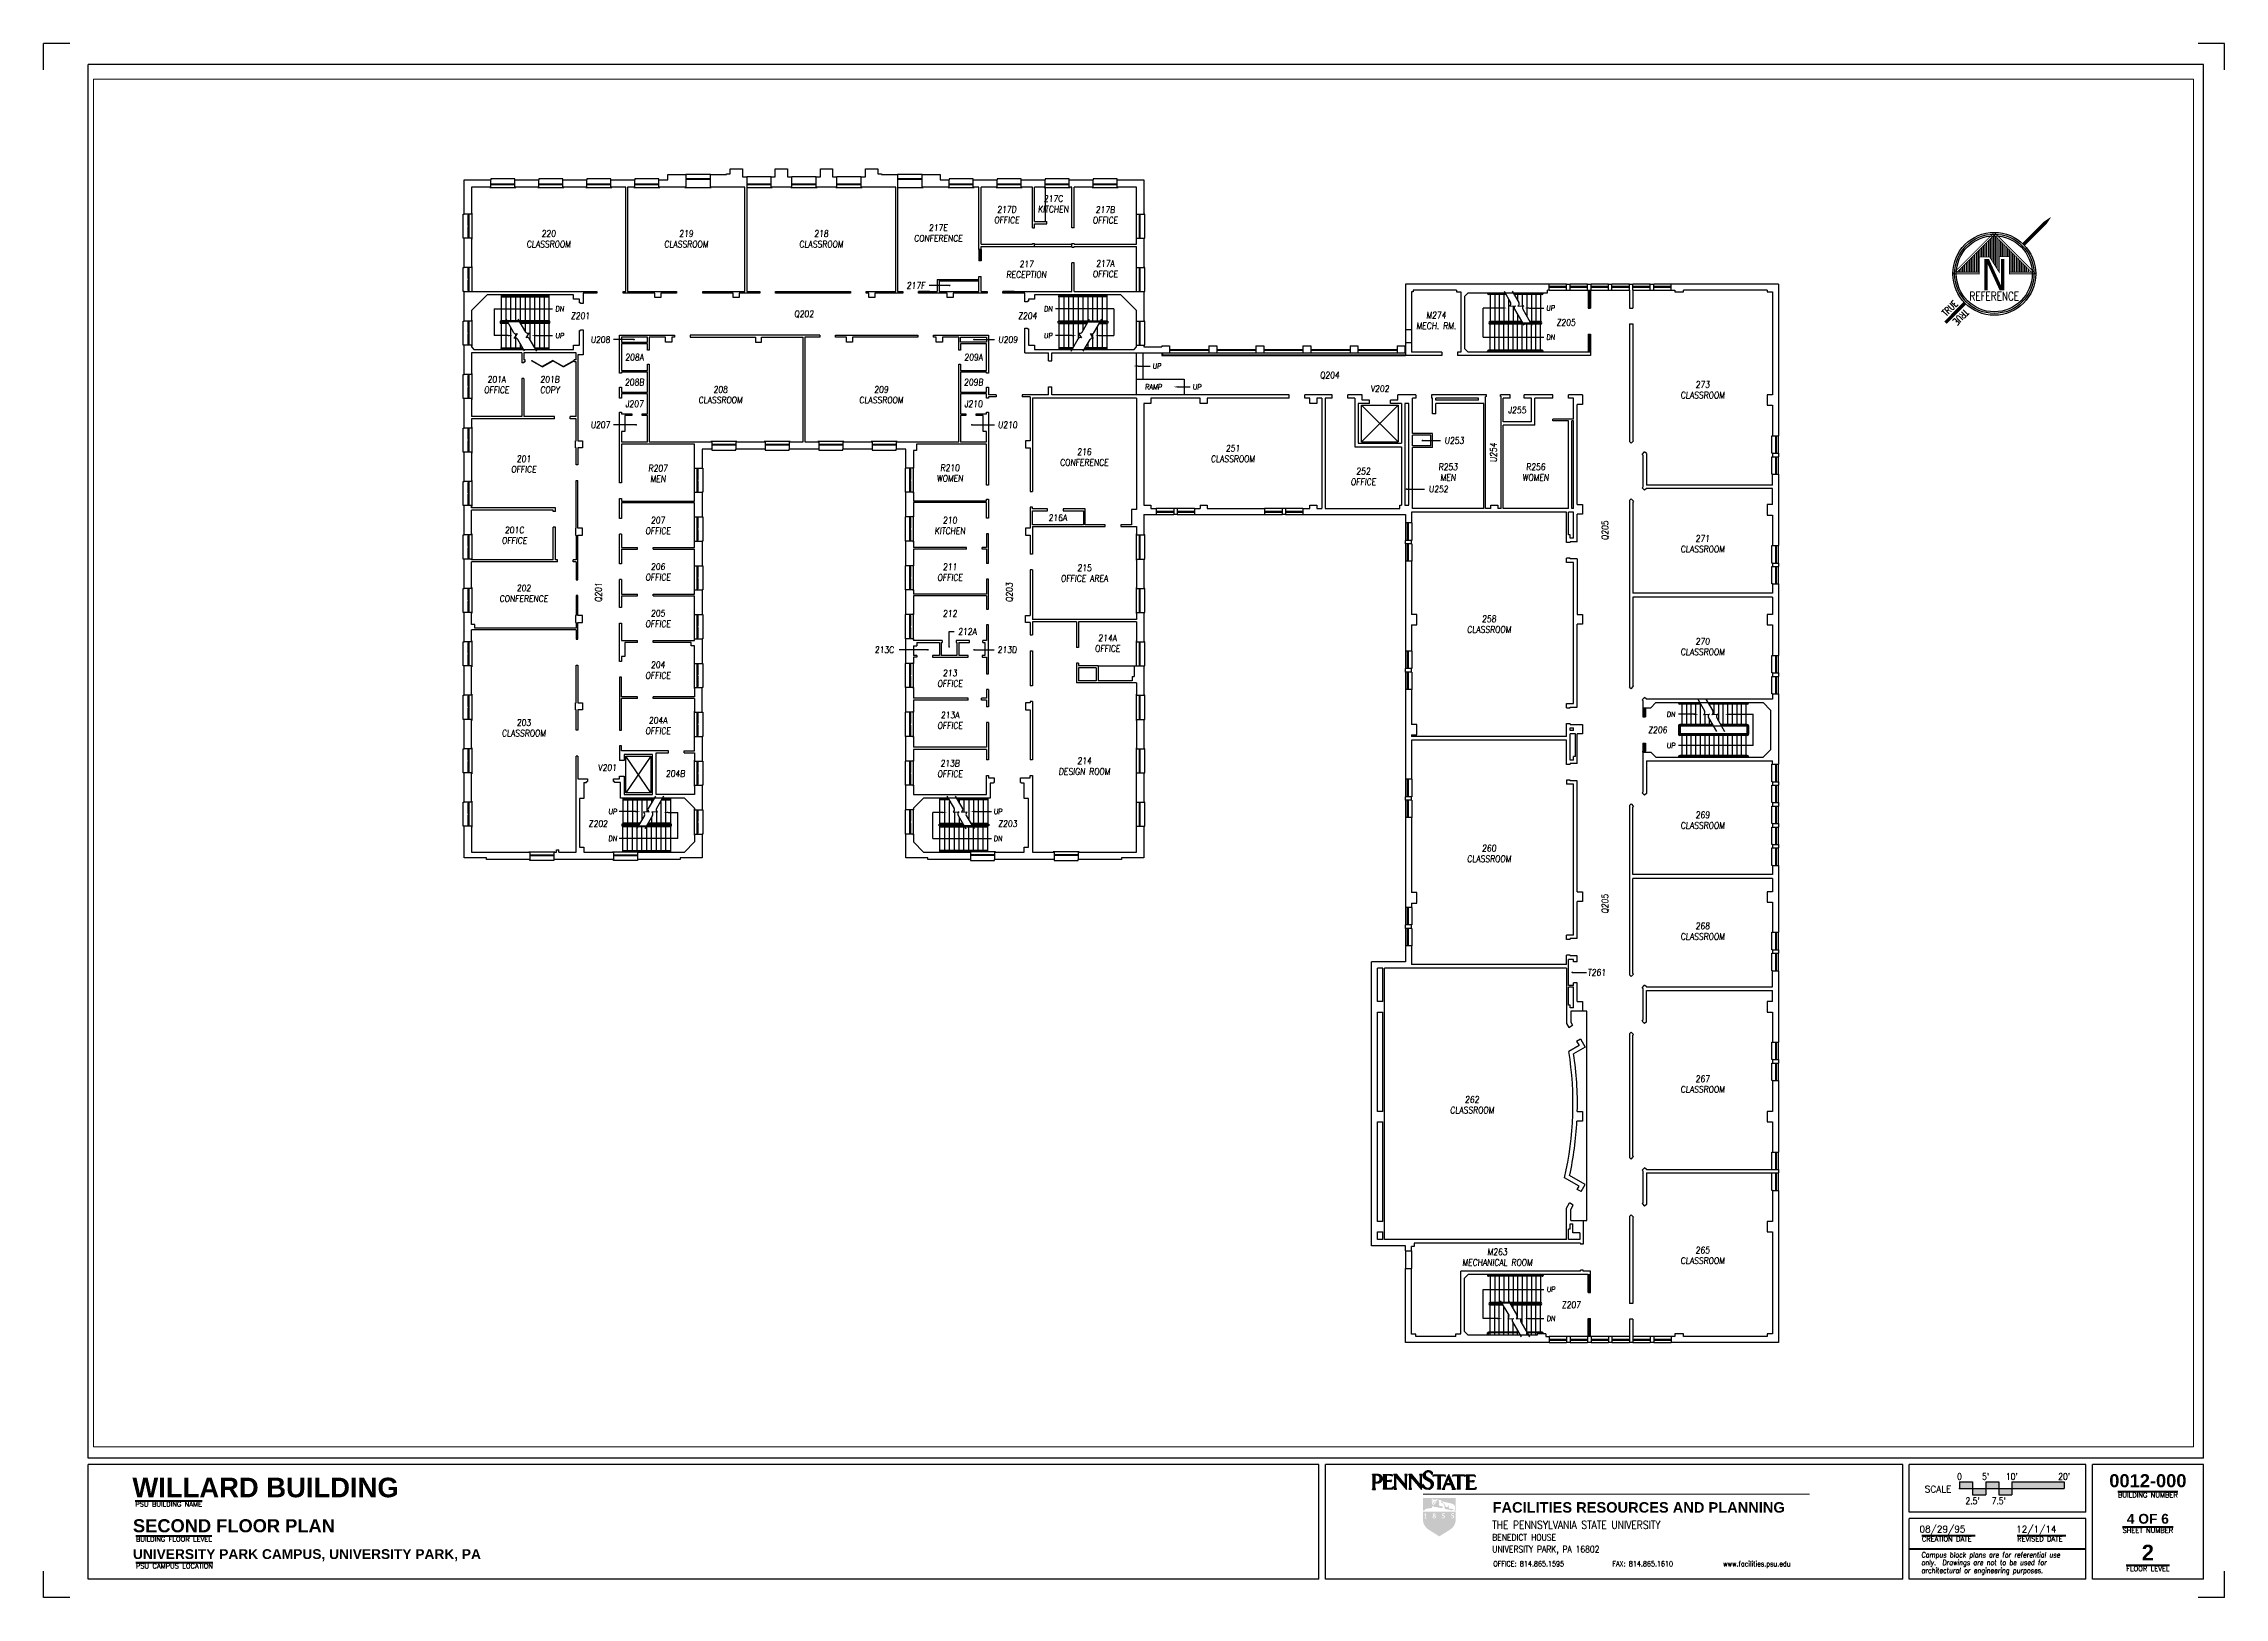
# Paper-space layout 'Layout1' of a CAD drawing. Extents: x 0 to 41.7, y 0 to 29.7.
# The model-space entities are those that its viewports show. They can reach past a viewport. Long polylines and large blocks are cut down to what shows.
import ezdxf
from ezdxf.enums import TextEntityAlignment as Align

# ---------------------------------------------------------------- set-up
doc = ezdxf.new("R2010")
doc.units = 0
doc.header["$MEASUREMENT"] = 0
doc.linetypes.add('HIDDEN2', pattern=[0.1875, 0.125, -0.0625])
doc.layers.get('0').update_dxf_attribs({"linetype": 'CONTINUOUS'})
doc.layers.get('defpoints').update_dxf_attribs({"linetype": 'CONTINUOUS'})
for name, color, linetype in [('A-BELOW', 111, 'CONTINUOUS'), ('A-FS-ID', 6, 'CONTINUOUS'), ('A-FS-NM', 6, 'CONTINUOUS'), ('A-GLAZ', 191, 'CONTINUOUS'), ('A-OVHD', 111, 'HIDDEN2'), ('A-STRS', 4, 'CONTINUOUS'), ('A-WL-EX', 171, 'CONTINUOUS'), ('SHELL', 2, 'CONTINUOUS'), ('TB_LINES', 5, 'CONTINUOUS'), ('TB_TEXT', 2, 'CONTINUOUS'), ('TITLEBLK', 5, 'CONTINUOUS'), ('TITLETXT', 1, 'CONTINUOUS')]:
    doc.layers.add(name, color=color, linetype=linetype)
doc.layers.add('border text', color=3, linetype='CONTINUOUS', lineweight=50)
doc.styles.add('ARIAL', font='arialbd.ttf')
doc.styles.add('OUTLINE', font='tahoma.ttf', dxfattribs={"height": 6})
doc.styles.add('PSU1', font='romans.shx', dxfattribs={"width": 0.85, "height": 0.09375})
doc.styles.add('PSU2', font='arialbd.ttf', dxfattribs={"width": 0.85, "height": 0.09375})
doc.styles.add('ROMAND', font='romand', dxfattribs={"width": 0.75, "height": 0.25})
doc.styles.add('SIMPLEX', font='SIMPLEX.SHX')
doc.styles.get("Standard").update_dxf_attribs({"font": 'ROMANS', "width": 0.85, "oblique": 5, "height": 15})
doc.styles.add('TITLE', font='simplex.shx')

psp = doc.layouts.get("Layout1")

msp = doc.modelspace()

# ---------------------------------------------------------------- texts
at = {"layer": 'A-BELOW', "oblique": 5, "width": 0.85}
for s, p in [('UP', (2630.5, 2904.5)), ('RAMP', (2622.7, 2856.5)), ('UP', (2722.7, 2856.5))]:
    msp.add_text(s, height=12, dxfattribs=at).set_placement(p, align=Align.MIDDLE)
at = {"layer": 'A-FS-ID', "oblique": 5, "width": 0.85}
for s, p in [('217D', (2286.1, 3263.6)), ('217C', (2392.8, 3288.4)), ('217B', (2512.1, 3263.2)), ('220', (1234.8, 3208.3)), ('219', (1550.5, 3208.3)), ('218', (1860.4, 3208.3)), ('217E', (2128.9, 3221.7)), ('217', (2331.3, 3138.4)), ('217A', (2512.1, 3139.8)), ('217F', (2077.6, 3089.3)), ('Z201', (1307.6, 3019.7)), ('Q202', (1820.8, 3023.2)), ('Z204', (2333.9, 3019.7)), ('M274', (3271.5, 3021)), ('Z205', (3569.3, 3004.5)), ('U208', (1353.5, 2965)), ('U209', (2288.8, 2965)), ('208A', (1431.8, 2924.6)), ('209A', (2209.8, 2924.6)), ('201A', (1115.5, 2873.9)), ('201B', (1237.8, 2873.9)), ('208B', (1431.8, 2867.4)), ('208', (1629.1, 2850.8)), ('209', (1998.1, 2850.8)), ('209B', (2209.8, 2867.4)), ('Q204', (3027.1, 2882.8)), ('V202', (3142.3, 2852.5)), ('273', (3882.8, 2861.9)), ('J207', (1431.8, 2817.6)), ('J210', (2209.8, 2817.6)), ('J255', (3457.3, 2803.5)), ('U207', (1353.5, 2769.7)), ('U210', (2288, 2769.7)), ('216', (2463.8, 2707.6)), ('251', (2804.8, 2715.7)), ('U253', (3313, 2733.5)), ('201', (1177.8, 2691.8)), ('R207', (1485.8, 2670)), ('R210', (2155.8, 2671)), ('252', (3104.3, 2663.1)), ('R253', (3298.8, 2673.1)), ('R256', (3499.8, 2673.1)), ('U252', (3276.9, 2622.3)), ('207', (1485.8, 2550.7)), ('210', (2155.8, 2550.7)), ('216A', (2402.8, 2556.5)), ('201C', (1156.4, 2528.3)), ('271', (3882.8, 2508.9)), ('202', (1177.8, 2395.2)), ('206', (1485.8, 2444.3)), ('211', (2155.8, 2443.8)), ('215', (2464.3, 2441.5)), ('205', (1485.8, 2337.3)), ('212', (2155.8, 2336.8)), ('212A', (2195.5, 2295.3)), ('258', (3392.8, 2324.4)), ('213C', (2005, 2253.7)), ('213D', (2287, 2253.7)), ('214A', (2517.3, 2280.7)), ('270', (3882.8, 2272.9)), ('204', (1485.8, 2219)), ('213', (2155.8, 2200.3)), ('213A', (2155.8, 2103.9)), ('203', (1177.8, 2086.5)), ('204A', (1485.8, 2091.8)), ('Z206', (3779.6, 2069.7)), ('214', (2464.3, 1998.7)), ('V201', (1369.5, 1983.2)), ('204B', (1525.6, 1969.5)), ('213B', (2155.8, 1993.2)), ('Z202', (1348.4, 1854.7)), ('Z203', (2288.2, 1854.7)), ('269', (3882.8, 1874.9)), ('260', (3392.8, 1798.4)), ('268', (3882.8, 1620.1)), ('T261', (3640, 1513.5)), ('267', (3882.8, 1269.6)), ('262', (3353.8, 1222)), ('M263', (3411.8, 872.5)), ('265', (3882.8, 876.6)), ('Z207', (3581.3, 751))]:
    msp.add_text(s, height=15, dxfattribs=at).set_placement(p, align=Align.MIDDLE)
for s, p in [('U254', (3402.8, 2706)), ('Q205', (3659.5, 2527.2)), ('Q201', (1349.8, 2385.3)), ('Q203', (2292.7, 2385.3)), ('Q205', (3659.5, 1670.7))]:
    msp.add_text(s, height=15, rotation=90, dxfattribs=at).set_placement(p, align=Align.MIDDLE)
at = {"layer": 'A-FS-NM', "oblique": 5, "width": 0.85}
for s, p in [('KITCHEN', (2392.8, 3264.1)), ('CONFERENCE', (2128.9, 3197.4)), ('OFFICE', (2286.1, 3239.3)), ('OFFICE', (2512.1, 3238.9)), ('CLASSROOM', (1234.8, 3184)), ('CLASSROOM', (1550.5, 3184)), ('CLASSROOM', (1860.4, 3184)), ('RECEPTION', (2331.3, 3114.2)), ('OFFICE', (2512.1, 3115.5)), ('MECH. RM.', (3271.5, 2996.7)), ('OFFICE', (1115.5, 2849.7)), ('COPY', (1237.8, 2849.7)), ('CLASSROOM', (1629.1, 2826.5)), ('CLASSROOM', (1998.1, 2826.5)), ('CLASSROOM', (3882.8, 2837.6)), ('OFFICE', (1177.8, 2667.5)), ('MEN', (1485.8, 2645.7)), ('WOMEN', (2155.8, 2646.7)), ('CONFERENCE', (2463.8, 2683.3)), ('CLASSROOM', (2804.8, 2691.4)), ('MEN', (3298.8, 2648.8)), ('WOMEN', (3499.8, 2648.8)), ('OFFICE', (3104.3, 2638.8)), ('OFFICE', (1156.4, 2504)), ('OFFICE', (1485.8, 2526.4)), ('KITCHEN', (2155.8, 2526.4)), ('CLASSROOM', (3882.8, 2484.6)), ('OFFICE', (1485.8, 2420)), ('OFFICE', (2155.8, 2419.5)), ('OFFICE AREA', (2464.3, 2417.2)), ('CONFERENCE', (1177.8, 2370.9)), ('OFFICE', (1485.8, 2313)), ('CLASSROOM', (3392.8, 2300.1)), ('OFFICE', (2517.3, 2256.4)), ('CLASSROOM', (3882.8, 2248.6)), ('OFFICE', (1485.8, 2194.7)), ('OFFICE', (2155.8, 2176)), ('CLASSROOM', (1177.8, 2062.2)), ('OFFICE', (1485.8, 2067.5)), ('OFFICE', (2155.8, 2079.7)), ('OFFICE', (2155.8, 1968.9)), ('DESIGN ROOM', (2464.3, 1974.4)), ('CLASSROOM', (3882.8, 1850.6)), ('CLASSROOM', (3392.8, 1774.1)), ('CLASSROOM', (3882.8, 1595.8)), ('CLASSROOM', (3882.8, 1245.3)), ('CLASSROOM', (3353.8, 1197.7)), ('MECHANICAL ROOM', (3411.8, 848.2)), ('CLASSROOM', (3882.8, 852.3))]:
    msp.add_text(s, height=15, dxfattribs=at).set_placement(p, align=Align.MIDDLE)
at = {"layer": 'A-STRS', "oblique": 5, "width": 0.85}
for s, p in [('DN', (1260.3, 3035.7)), ('DN', (2381.2, 3035.7)), ('UP', (3533.9, 3037.5)), ('UP', (1260.3, 2974.2)), ('UP', (2381.2, 2974.2)), ('DN', (3533.9, 2970.5)), ('DN', (3810.3, 2105.5)), ('UP', (3810.3, 2034)), ('UP', (1381.9, 1882.5)), ('UP', (2265.9, 1882.5)), ('DN', (1381.9, 1820.5)), ('DN', (2265.9, 1820.5)), ('UP', (3534.8, 786.5)), ('DN', (3534.8, 719.5))]:
    msp.add_text(s, height=12, dxfattribs=at).set_placement(p, align=Align.MIDDLE)

# ---------------------------------------------------------------- blocks, each defined once
blk = doc.blocks.new('30x42 title block')
at = {"layer": 'TB_LINES'}
h = blk.add_hatch(color=8, dxfattribs=at)
edge = h.paths.add_edge_path()
edge.add_arc((26.783, 1.485), 0.219, 311.5897, 359.5351)
edge.add_line((27.001, 1.483), (27.002, 1.638))
edge.add_line((27.002, 1.638), (26.376, 1.638))
edge.add_line((26.376, 1.638), (26.377, 1.483))
edge.add_arc((26.595, 1.485), 0.219, 180.4649, 228.4103)
edge.add_line((26.45, 1.321), (26.483, 1.295))
edge.add_line((26.483, 1.295), (26.688, 1.166))
edge.add_line((26.688, 1.166), (26.895, 1.295))
edge.add_line((26.895, 1.295), (26.928, 1.321))
edge = h.paths.add_edge_path()
edge.add_line((27.002, 1.902), (27.002, 1.648))
edge.add_line((27.002, 1.648), (26.979, 1.653))
edge.add_line((26.979, 1.653), (26.994, 1.702))
edge.add_line((26.994, 1.702), (26.988, 1.704))
edge.add_arc((26.847, 1.735), 0.145, 347.4702, 350.0129)
edge.add_arc((26.886, 1.728), 0.105, 350.0135, 352.9976)
edge.add_arc((26.901, 1.727), 0.0904, 352.999, 356.1611)
edge.add_arc((26.922, 1.725), 0.0687, 356.1584, 359.7877)
edge.add_arc((26.93, 1.725), 0.061, 359.7906, 363.4011)
edge.add_arc((26.939, 1.726), 0.0518, 3.3997, 7.3206)
edge.add_arc((26.941, 1.726), 0.0496, 7.3192, 10.7365)
edge.add_arc((26.938, 1.725), 0.0532, 10.7396, 14.0378)
edge.add_arc((26.937, 1.725), 0.0537, 14.0384, 16.9073)
edge.add_line((26.989, 1.741), (26.987, 1.745))
edge.add_line((26.987, 1.745), (26.984, 1.751))
edge.add_line((26.984, 1.751), (26.98, 1.757))
edge.add_line((26.98, 1.757), (26.974, 1.764))
edge.add_line((26.974, 1.764), (26.967, 1.771))
edge.add_line((26.967, 1.771), (26.959, 1.777))
edge.add_line((26.959, 1.777), (26.951, 1.782))
edge.add_line((26.951, 1.782), (26.942, 1.786))
edge.add_line((26.942, 1.786), (26.928, 1.792))
edge.add_line((26.928, 1.792), (26.921, 1.794))
edge.add_line((26.921, 1.794), (26.898, 1.8))
edge.add_line((26.898, 1.8), (26.87, 1.805))
edge.add_line((26.87, 1.805), (26.749, 1.835))
edge.add_arc((26.749, 1.833), 0.00207, 75.965, 201.8028)
edge.add_line((26.747, 1.832), (26.749, 1.826))
edge.add_line((26.749, 1.826), (26.753, 1.815))
edge.add_line((26.753, 1.815), (26.755, 1.806))
edge.add_arc((26.759, 1.807), 0.00415, 189.4619, 269.9996)
edge.add_line((26.759, 1.803), (26.765, 1.803))
edge.add_line((26.765, 1.803), (26.771, 1.796))
edge.add_line((26.771, 1.796), (26.775, 1.791))
edge.add_line((26.775, 1.791), (26.784, 1.782))
edge.add_line((26.784, 1.782), (26.794, 1.768))
edge.add_line((26.794, 1.768), (26.804, 1.752))
edge.add_line((26.804, 1.752), (26.81, 1.739))
edge.add_line((26.81, 1.739), (26.813, 1.729))
edge.add_line((26.813, 1.729), (26.841, 1.729))
edge.add_line((26.841, 1.729), (26.856, 1.737))
edge.add_line((26.856, 1.737), (26.86, 1.772))
edge.add_line((26.86, 1.772), (26.86, 1.776))
edge.add_line((26.86, 1.776), (26.862, 1.776))
edge.add_line((26.862, 1.776), (26.874, 1.698))
edge.add_line((26.874, 1.698), (26.961, 1.688))
edge.add_line((26.961, 1.688), (26.961, 1.686))
edge.add_line((26.961, 1.686), (26.953, 1.671))
edge.add_line((26.953, 1.671), (26.951, 1.671))
edge.add_line((26.951, 1.671), (26.951, 1.673))
edge.add_line((26.951, 1.673), (26.933, 1.673))
edge.add_arc((26.933, 1.669), 0.00415, 89.9996, 158.198)
edge.add_line((26.929, 1.67), (26.926, 1.663))
edge.add_line((26.926, 1.663), (26.788, 1.692))
edge.add_line((26.788, 1.692), (26.789, 1.704))
edge.add_line((26.789, 1.704), (26.79, 1.717))
edge.add_line((26.79, 1.717), (26.789, 1.728))
edge.add_line((26.789, 1.728), (26.785, 1.745))
edge.add_line((26.785, 1.745), (26.783, 1.753))
edge.add_line((26.783, 1.753), (26.78, 1.759))
edge.add_line((26.78, 1.759), (26.778, 1.765))
edge.add_line((26.778, 1.765), (26.775, 1.771))
edge.add_line((26.775, 1.771), (26.771, 1.777))
edge.add_line((26.771, 1.777), (26.755, 1.801))
edge.add_line((26.755, 1.801), (26.749, 1.803))
edge.add_line((26.749, 1.803), (26.74, 1.805))
edge.add_line((26.74, 1.805), (26.726, 1.807))
edge.add_line((26.726, 1.807), (26.716, 1.811))
edge.add_arc((26.782, 1.786), 0.0705, 153.8282, 159.3931, ccw=False)
edge.add_line((26.719, 1.817), (26.722, 1.822))
edge.add_line((26.722, 1.822), (26.724, 1.825))
edge.add_line((26.724, 1.825), (26.727, 1.827))
edge.add_line((26.727, 1.827), (26.729, 1.829))
edge.add_line((26.729, 1.829), (26.733, 1.831))
edge.add_line((26.733, 1.831), (26.742, 1.836))
edge.add_line((26.742, 1.836), (26.728, 1.847))
edge.add_line((26.728, 1.847), (26.725, 1.85))
edge.add_line((26.725, 1.85), (26.72, 1.853))
edge.add_line((26.72, 1.853), (26.715, 1.855))
edge.add_line((26.715, 1.855), (26.709, 1.858))
edge.add_arc((26.686, 1.801), 0.0613, 68.6262, 69.462)
edge.add_line((26.708, 1.858), (26.705, 1.859))
edge.add_line((26.705, 1.859), (26.702, 1.86))
edge.add_line((26.702, 1.86), (26.699, 1.861))
edge.add_line((26.699, 1.861), (26.695, 1.861))
edge.add_line((26.695, 1.861), (26.689, 1.861))
edge.add_line((26.689, 1.861), (26.676, 1.86))
edge.add_arc((26.676, 1.858), 0.00207, 97.634, 193.5716)
edge.add_line((26.674, 1.857), (26.687, 1.803))
edge.add_line((26.687, 1.803), (26.685, 1.793))
edge.add_line((26.685, 1.793), (26.681, 1.784))
edge.add_line((26.681, 1.784), (26.676, 1.773))
edge.add_arc((26.678, 1.772), 0.00207, 153.4407, 213.7672)
edge.add_arc((27.48, 2.308), 0.966, 213.7602, 214.1042)
edge.add_arc((26.873, 1.897), 0.234, 214.1056, 214.9507)
edge.add_arc((26.836, 1.871), 0.188, 214.9518, 216.699)
edge.add_arc((26.772, 1.824), 0.109, 216.6964, 218.9896)
edge.add_arc((26.756, 1.81), 0.0879, 218.9905, 222.4087)
edge.add_arc((26.734, 1.79), 0.0581, 222.411, 226.6154)
edge.add_arc((26.727, 1.783), 0.0481, 226.6136, 232.2987)
edge.add_arc((26.715, 1.768), 0.0292, 231.7948, 238.5324)
edge.add_arc((26.701, 1.745), 0.00207, 238.026, 269.9974)
edge.add_line((26.701, 1.743), (26.712, 1.743))
edge.add_line((26.712, 1.743), (26.728, 1.745))
edge.add_line((26.728, 1.745), (26.739, 1.745))
edge.add_arc((26.739, 1.743), 0.00207, 33.6905, 90.0005, ccw=False)
edge.add_line((26.74, 1.744), (26.747, 1.734))
edge.add_arc((26.748, 1.735), 0.00207, 213.6948, 281.3148)
edge.add_line((26.749, 1.733), (26.757, 1.735))
edge.add_line((26.757, 1.735), (26.757, 1.717))
edge.add_line((26.757, 1.717), (26.738, 1.716))
edge.add_arc((26.738, 1.712), 0.00415, 95.1968, 146.3123)
edge.add_line((26.735, 1.714), (26.728, 1.704))
edge.add_line((26.728, 1.704), (26.608, 1.731))
edge.add_arc((26.606, 1.723), 0.0083, 77.4721, 106.7)
edge.add_line((26.603, 1.73), (26.586, 1.725))
edge.add_line((26.586, 1.725), (26.584, 1.737))
edge.add_line((26.584, 1.737), (26.553, 1.739))
edge.add_line((26.553, 1.739), (26.55, 1.735))
edge.add_line((26.55, 1.735), (26.549, 1.731))
edge.add_line((26.549, 1.731), (26.547, 1.728))
edge.add_line((26.547, 1.728), (26.546, 1.725))
edge.add_line((26.546, 1.725), (26.546, 1.722))
edge.add_line((26.546, 1.722), (26.546, 1.719))
edge.add_line((26.546, 1.719), (26.547, 1.715))
edge.add_line((26.547, 1.715), (26.549, 1.71))
edge.add_line((26.549, 1.71), (26.422, 1.689))
edge.add_arc((26.422, 1.686), 0.00207, 99.4656, 155.5593)
edge.add_line((26.42, 1.687), (26.412, 1.668))
edge.add_arc((26.41, 1.669), 0.00207, 285.5231, 335.555, ccw=False)
edge.add_line((26.41, 1.667), (26.376, 1.657))
edge.add_line((26.376, 1.657), (26.376, 1.902))
edge.add_line((26.376, 1.902), (27.002, 1.902))
edge = h.paths.add_edge_path(flags=16)
edge.add_line((26.621, 1.836), (26.62, 1.839))
edge.add_arc((26.612, 1.816), 0.0245, 71.565, 78.69)
edge.add_arc((26.615, 1.83), 0.00975, 78.6895, 89.9996)
edge.add_line((26.615, 1.84), (26.61, 1.84))
edge.add_arc((26.61, 1.833), 0.00727, 89.9997, 111.8013)
edge.add_arc((26.61, 1.833), 0.00643, 111.8021, 135.0007)
edge.add_arc((26.615, 1.828), 0.0138, 135.0004, 146.31)
edge.add_line((26.604, 1.836), (26.602, 1.832))
edge.add_arc((26.605, 1.831), 0.00373, 153.4344, 201.8011)
edge.add_arc((26.604, 1.83), 0.00302, 201.8021, 255.9643)
edge.add_arc((26.613, 1.865), 0.0387, 255.9633, 261.8694)
edge.add_line((26.607, 1.827), (26.61, 1.826))
edge.add_line((26.61, 1.826), (26.616, 1.827))
edge.add_arc((26.613, 1.836), 0.00911, 288.4358, 306.8705)
edge.add_arc((26.616, 1.832), 0.00443, 306.8694, 333.434)
edge.add_line((26.62, 1.83), (26.621, 1.836))
h.paths.add_polyline_path([(26.65, 1.851), (26.648, 1.852), (26.649, 1.852), (26.649, 1.853), (26.65, 1.854), (26.65, 1.856), (26.65, 1.857), (26.65, 1.858), (26.65, 1.86), (26.649, 1.861), (26.649, 1.863), (26.648, 1.864), (26.648, 1.866), (26.647, 1.867), (26.646, 1.869), (26.644, 1.871), (26.643, 1.873), (26.64, 1.875), (26.631, 1.863), (26.635, 1.86), (26.638, 1.857), (26.642, 1.853), (26.644, 1.85), (26.642, 1.847), (26.636, 1.845), (26.625, 1.842), (26.621, 1.843), (26.617, 1.844), (26.612, 1.844), (26.608, 1.843), (26.604, 1.842), (26.6, 1.84), (26.598, 1.838), (26.58, 1.809), (26.575, 1.807), (26.574, 1.807), (26.57, 1.809), (26.567, 1.809), (26.563, 1.808), (26.559, 1.807), (26.556, 1.805), (26.556, 1.804), (26.563, 1.795), (26.564, 1.793), (26.565, 1.791), (26.565, 1.79), (26.565, 1.789), (26.564, 1.787), (26.561, 1.782), (26.557, 1.78), (26.555, 1.779), (26.552, 1.78), (26.546, 1.792), (26.545, 1.795), (26.545, 1.799), (26.547, 1.809), (26.544, 1.816), (26.543, 1.819), (26.543, 1.82), (26.544, 1.82), (26.545, 1.821), (26.549, 1.822), (26.553, 1.822), (26.557, 1.823), (26.561, 1.824), (26.563, 1.828), (26.559, 1.827), (26.555, 1.827), (26.552, 1.827), (26.549, 1.828), (26.549, 1.832), (26.551, 1.836), (26.555, 1.838), (26.559, 1.84), (26.563, 1.84), (26.567, 1.838), (26.569, 1.844), (26.563, 1.846), (26.56, 1.846), (26.557, 1.845), (26.553, 1.844), (26.549, 1.842), (26.546, 1.839), (26.543, 1.836), (26.541, 1.836), (26.542, 1.841), (26.544, 1.846), (26.546, 1.85), (26.549, 1.853), (26.553, 1.855), (26.563, 1.861), (26.561, 1.865), (26.559, 1.871), (26.556, 1.874), (26.554, 1.874), (26.554, 1.873), (26.553, 1.873), (26.551, 1.863), (26.551, 1.857), (26.544, 1.854), (26.544, 1.867), (26.544, 1.872), (26.546, 1.877), (26.547, 1.88), (26.549, 1.883), (26.55, 1.884), (26.551, 1.884), (26.554, 1.885), (26.557, 1.884), (26.561, 1.883), (26.565, 1.881), (26.567, 1.879), (26.571, 1.875), (26.572, 1.873), (26.574, 1.87), (26.576, 1.867), (26.59, 1.869), (26.607, 1.869), (26.621, 1.867), (26.638, 1.886), (26.64, 1.886), (26.642, 1.886), (26.645, 1.885), (26.647, 1.884), (26.649, 1.883), (26.651, 1.882), (26.652, 1.881), (26.654, 1.88), (26.655, 1.879), (26.656, 1.877), (26.656, 1.876), (26.657, 1.875), (26.658, 1.874), (26.658, 1.873), (26.659, 1.872), (26.659, 1.87), (26.659, 1.869), (26.659, 1.868), (26.659, 1.867), (26.659, 1.865), (26.659, 1.864), (26.658, 1.863), (26.658, 1.861), (26.657, 1.86), (26.657, 1.859), (26.656, 1.857), (26.655, 1.855), (26.654, 1.854), (26.653, 1.853), (26.652, 1.852), (26.651, 1.851)], flags=16)
edge = h.paths.add_edge_path(flags=16)
edge.add_line((26.576, 1.795), (26.585, 1.799))
edge.add_arc((26.583, 1.802), 0.00415, 291.8014, 329.7436)
edge.add_line((26.587, 1.8), (26.598, 1.82))
edge.add_arc((26.602, 1.818), 0.00415, 90, 149.7436, ccw=False)
edge.add_line((26.602, 1.822), (26.613, 1.822))
edge.add_line((26.613, 1.822), (26.617, 1.822))
edge.add_line((26.617, 1.822), (26.621, 1.824))
edge.add_line((26.621, 1.824), (26.622, 1.827))
edge.add_arc((26.624, 1.826), 0.00207, 89.9994, 153.4343, ccw=False)
edge.add_line((26.624, 1.828), (26.633, 1.828))
edge.add_arc((26.631, 1.82), 0.00801, 63.437, 78.6922, ccw=False)
edge.add_arc((26.627, 1.812), 0.0173, 56.309, 63.4337, ccw=False)
edge.add_arc((26.633, 1.82), 0.0069, 45.0018, 56.3114, ccw=False)
edge.add_arc((26.637, 1.824), 0.0015, -0.0015, 44.999, ccw=False)
edge.add_arc((26.634, 1.824), 0.00415, -26.564, 0.0007, ccw=False)
edge.add_line((26.638, 1.822), (26.636, 1.819))
edge.add_arc((26.63, 1.821), 0.00652, 314.9985, 333.4335, ccw=False)
edge.add_arc((26.63, 1.821), 0.00652, 296.5657, 315.0004, ccw=False)
edge.add_line((26.633, 1.816), (26.627, 1.813))
edge.add_arc((26.617, 1.833), 0.0231, 285.9453, 296.5649, ccw=False)
edge.add_arc((26.62, 1.821), 0.0103, 270.0006, 285.9459, ccw=False)
edge.add_line((26.62, 1.811), (26.613, 1.811))
edge.add_line((26.613, 1.811), (26.613, 1.807))
edge.add_arc((26.564, 1.815), 0.05, 345.9664, 350.5403, ccw=False)
edge.add_arc((26.588, 1.809), 0.0248, 336.8001, 345.9623, ccw=False)
edge.add_arc((26.594, 1.807), 0.0189, 326.3115, 336.8029, ccw=False)
edge.add_arc((26.595, 1.806), 0.0174, 314.9989, 326.309, ccw=False)
edge.add_arc((26.603, 1.798), 0.00659, 296.5645, 314.9999, ccw=False)
edge.add_line((26.606, 1.792), (26.6, 1.789))
edge.add_arc((26.586, 1.816), 0.0302, 288.4347, 296.5649, ccw=False)
edge.add_arc((26.594, 1.793), 0.00592, 270.0006, 288.4357, ccw=False)
edge.add_arc((26.594, 1.797), 0.00979, 258.6899, 270, ccw=False)
edge.add_line((26.592, 1.788), (26.577, 1.792))
edge.add_arc((26.577, 1.794), 0.00288, 225.0013, 251.5659, ccw=False)
edge.add_arc((26.576, 1.793), 0.00137, 179.9993, 224.9998, ccw=False)
edge.add_arc((26.576, 1.793), 0.00137, 135.0021, 180.0017, ccw=False)
edge.add_line((26.575, 1.794), (26.576, 1.795))
h.paths.add_polyline_path([(26.959, 1.605), (26.926, 1.605), (26.915, 1.56), (26.932, 1.562), (26.943, 1.561), (26.951, 1.554), (26.955, 1.542), (26.952, 1.531), (26.945, 1.523), (26.937, 1.52), (26.927, 1.522), (26.921, 1.526), (26.916, 1.533), (26.91, 1.525), (26.914, 1.521), (26.921, 1.516), (26.93, 1.511), (26.942, 1.511), (26.955, 1.516), (26.964, 1.523), (26.97, 1.536), (26.97, 1.55), (26.964, 1.563), (26.956, 1.57), (26.945, 1.574), (26.938, 1.573), (26.93, 1.572), (26.934, 1.591), (26.965, 1.591), (26.967, 1.605), (26.967, 1.607), (26.965, 1.607), (26.961, 1.605)], flags=16)
h.paths.add_polyline_path([(26.782, 1.605), (26.749, 1.605), (26.738, 1.56), (26.755, 1.562), (26.766, 1.561), (26.774, 1.554), (26.778, 1.542), (26.775, 1.531), (26.768, 1.523), (26.76, 1.52), (26.75, 1.522), (26.744, 1.526), (26.74, 1.533), (26.733, 1.525), (26.738, 1.521), (26.744, 1.516), (26.753, 1.511), (26.765, 1.511), (26.778, 1.516), (26.787, 1.523), (26.793, 1.536), (26.794, 1.55), (26.787, 1.563), (26.779, 1.57), (26.768, 1.574), (26.761, 1.573), (26.753, 1.572), (26.757, 1.591), (26.788, 1.591), (26.79, 1.605), (26.79, 1.607), (26.788, 1.607), (26.784, 1.605)], flags=16)
edge = h.paths.add_edge_path(flags=16)
edge.add_line((26.421, 1.519), (26.409, 1.519))
edge.add_arc((26.409, 1.514), 0.00493, 90, 268.1734)
edge.add_line((26.408, 1.509), (26.446, 1.509))
edge.add_arc((26.446, 1.514), 0.00493, 271.8266, 450)
edge.add_line((26.446, 1.519), (26.434, 1.519))
edge.add_line((26.434, 1.519), (26.434, 1.607))
edge.add_line((26.434, 1.607), (26.431, 1.609))
edge.add_line((26.431, 1.609), (26.41, 1.595))
edge.add_line((26.41, 1.595), (26.404, 1.592))
edge.add_line((26.404, 1.592), (26.403, 1.589))
edge.add_line((26.403, 1.589), (26.404, 1.587))
edge.add_line((26.404, 1.587), (26.405, 1.585))
edge.add_line((26.405, 1.585), (26.406, 1.585))
edge.add_line((26.406, 1.585), (26.41, 1.584))
edge.add_line((26.41, 1.584), (26.421, 1.584))
edge.add_line((26.421, 1.584), (26.421, 1.519))
h.paths.add_polyline_path([(26.607, 1.602), (26.614, 1.591), (26.616, 1.579), (26.612, 1.572), (26.604, 1.564), (26.615, 1.558), (26.62, 1.549), (26.622, 1.539), (26.62, 1.526), (26.614, 1.518), (26.604, 1.511), (26.592, 1.51), (26.576, 1.512), (26.566, 1.52), (26.561, 1.528), (26.559, 1.541), (26.565, 1.554), (26.576, 1.562), (26.569, 1.57), (26.564, 1.58), (26.565, 1.592), (26.572, 1.6), (26.581, 1.608), (26.594, 1.608)], flags=16)
h.paths.add_polyline_path([(26.578, 1.549), (26.578, 1.548), (26.577, 1.547), (26.577, 1.546), (26.576, 1.545), (26.576, 1.544), (26.576, 1.543), (26.576, 1.542), (26.575, 1.541), (26.575, 1.54), (26.575, 1.539), (26.575, 1.538), (26.575, 1.537), (26.575, 1.536), (26.576, 1.534), (26.576, 1.533), (26.576, 1.532), (26.576, 1.531), (26.577, 1.53), (26.577, 1.529), (26.578, 1.528), (26.578, 1.527), (26.579, 1.526), (26.579, 1.525), (26.58, 1.524), (26.581, 1.524), (26.581, 1.523), (26.582, 1.522), (26.583, 1.522), (26.584, 1.521), (26.585, 1.52), (26.586, 1.52), (26.587, 1.519), (26.588, 1.519), (26.589, 1.519), (26.59, 1.519), (26.592, 1.519), (26.593, 1.519), (26.594, 1.519), (26.595, 1.519), (26.596, 1.52), (26.597, 1.52), (26.598, 1.521), (26.599, 1.521), (26.6, 1.522), (26.601, 1.523), (26.602, 1.524), (26.603, 1.525), (26.603, 1.526), (26.604, 1.527), (26.604, 1.528), (26.605, 1.529), (26.605, 1.53), (26.606, 1.531), (26.606, 1.532), (26.606, 1.533), (26.606, 1.534), (26.606, 1.535), (26.606, 1.536), (26.606, 1.537), (26.606, 1.538), (26.606, 1.539), (26.605, 1.54), (26.605, 1.541), (26.605, 1.542), (26.604, 1.543), (26.604, 1.544), (26.603, 1.545), (26.602, 1.546), (26.601, 1.547), (26.6, 1.549), (26.598, 1.55), (26.596, 1.552), (26.594, 1.553), (26.59, 1.556), (26.586, 1.558), (26.584, 1.556), (26.582, 1.554), (26.58, 1.552), (26.579, 1.551)], flags=0)
h.paths.add_polyline_path([(26.6, 1.592), (26.599, 1.593), (26.599, 1.594), (26.598, 1.594), (26.597, 1.595), (26.597, 1.595), (26.596, 1.596), (26.595, 1.596), (26.594, 1.597), (26.593, 1.597), (26.592, 1.597), (26.591, 1.597), (26.59, 1.597), (26.589, 1.597), (26.588, 1.597), (26.587, 1.597), (26.586, 1.597), (26.585, 1.597), (26.585, 1.596), (26.584, 1.596), (26.583, 1.595), (26.582, 1.595), (26.582, 1.594), (26.581, 1.594), (26.581, 1.593), (26.58, 1.592), (26.58, 1.591), (26.58, 1.59), (26.58, 1.589), (26.579, 1.588), (26.579, 1.587), (26.579, 1.586), (26.579, 1.585), (26.579, 1.584), (26.58, 1.583), (26.58, 1.582), (26.581, 1.581), (26.581, 1.58), (26.582, 1.579), (26.583, 1.578), (26.583, 1.577), (26.584, 1.576), (26.585, 1.575), (26.586, 1.574), (26.588, 1.573), (26.589, 1.572), (26.59, 1.571), (26.592, 1.57), (26.594, 1.569), (26.596, 1.568), (26.598, 1.571), (26.599, 1.574), (26.6, 1.576), (26.601, 1.579), (26.602, 1.581), (26.602, 1.582), (26.602, 1.584), (26.602, 1.585), (26.602, 1.587), (26.602, 1.588), (26.602, 1.589), (26.601, 1.59), (26.601, 1.591), (26.6, 1.591)], flags=0)
edge = h.paths.add_edge_path(flags=16)
edge.add_arc((26.57, 1.778), 0.0138, 239.0368, 251.5654, ccw=False)
edge.add_arc((26.569, 1.776), 0.011, 224.9991, 239.0352, ccw=False)
edge.add_arc((26.562, 1.77), 0.00243, 142.9616, 232.9623, ccw=False)
edge.add_line((26.56, 1.771), (26.571, 1.782))
edge.add_arc((26.574, 1.779), 0.00415, 90.0006, 135.0006, ccw=False)
edge.add_line((26.574, 1.784), (26.577, 1.784))
edge.add_arc((26.577, 1.779), 0.00415, 63.435, 90.0002, ccw=False)
edge.add_line((26.579, 1.783), (26.582, 1.782))
edge.add_line((26.582, 1.782), (26.586, 1.78))
edge.add_line((26.586, 1.78), (26.596, 1.77))
edge.add_arc((26.594, 1.769), 0.00207, -63.4351, 44.9998, ccw=False)
edge.add_line((26.595, 1.767), (26.586, 1.763))
edge.add_arc((26.581, 1.78), 0.0179, 269.9999, 285.255, ccw=False)
edge.add_arc((26.581, 1.806), 0.0437, 263.6599, 270, ccw=False)
edge.add_arc((26.58, 1.792), 0.0297, 255.9637, 263.6596, ccw=False)
edge.add_line((26.572, 1.763), (26.566, 1.765))
edge = h.paths.add_edge_path(flags=0)
edge.add_line((26.562, 1.828), (26.562, 1.828))
at = {"layer": 'border text', "color": 8}
blk.add_line((35.675, 0.928), (39.05, 0.928), dxfattribs=at)
at = {"layer": 'defpoints'}
for p, q in [((0.5, 29.7), (0, 29.7)), ((0, 29.2), (0, 29.7)), ((41.7, 29.7), (41.2, 29.7)), ((41.7, 29.2), (41.7, 29.7)), ((0, 0), (0, 0.5)), ((41.7, 0), (41.7, 0.5)), ((0.5, 0), (0, 0)), ((41.7, 0), (41.2, 0))]:
    blk.add_line(p, q, dxfattribs=at)
at = {"layer": 'SHELL', "color": 15}
for p, q in [((41.3, 29.3), (0.85, 29.3)), ((0.85, 2.662), (0.85, 29.3)), ((41.3, 2.662), (41.3, 29.3)), ((41.3, 2.662), (0.85, 2.662)), ((0.85, 0.35), (0.85, 2.537)), ((24.384, 2.537), (0.85, 2.537)), ((24.384, 0.35), (24.384, 2.537)), ((24.509, 0.35), (24.509, 2.537)), ((35.55, 2.537), (24.509, 2.537)), ((35.55, 0.35), (35.55, 2.537)), ((39.05, 2.537), (35.675, 2.537)), ((35.675, 1.631), (35.675, 2.537)), ((39.05, 1.631), (39.05, 2.537)), ((39.175, 0.35), (39.175, 2.537)), ((41.3, 2.537), (39.175, 2.537)), ((41.3, 0.35), (41.3, 2.537)), ((39.05, 1.631), (35.675, 1.631)), ((35.675, 0.35), (35.675, 1.506)), ((39.05, 1.506), (35.675, 1.506)), ((39.05, 0.35), (39.05, 1.506)), ((24.384, 0.35), (0.85, 0.35)), ((35.55, 0.35), (24.509, 0.35)), ((39.05, 0.35), (35.675, 0.35)), ((41.3, 0.35), (39.175, 0.35))]:
    blk.add_line(p, q, dxfattribs=at)
at = {"layer": 'SHELL'}
blk.add_point((36.636, 2.084), dxfattribs=at)
at = {"layer": 'TB_TEXT', "color": 5, "linetype": 'Continuous'}
for p, q in [((25.506, 2.347), (25.41, 2.347)), ((25.41, 2.347), (25.41, 2.343)), ((25.41, 2.343), (25.414, 2.338)), ((25.423, 2.32), (25.423, 2.095)), ((25.423, 2.097), (25.423, 2.092)), ((25.455, 2.091), (25.455, 2.186)), ((25.458, 2.189), (25.468, 2.188)), ((25.468, 2.188), (25.493, 2.187)), ((25.543, 2.194), (25.556, 2.2)), ((25.616, 2.349), (25.772, 2.349)), ((25.616, 2.346), (25.616, 2.349)), ((25.621, 2.341), (25.616, 2.346)), ((25.629, 2.316), (25.629, 2.322)), ((25.629, 2.095), (25.629, 2.316)), ((25.733, 2.333), (25.671, 2.333)), ((25.671, 2.333), (25.671, 2.233)), ((25.671, 2.233), (25.729, 2.233)), ((25.671, 2.213), (25.671, 2.088)), ((25.744, 2.213), (25.671, 2.213)), ((25.674, 2.086), (25.68, 2.085)), ((25.729, 2.233), (25.737, 2.233)), ((25.741, 2.333), (25.733, 2.333)), ((25.746, 2.213), (25.744, 2.213)), ((25.755, 2.207), (25.754, 2.208)), ((25.756, 2.207), (25.755, 2.207)), ((25.771, 2.238), (25.756, 2.207)), ((25.766, 2.237), (25.769, 2.239)), ((25.772, 2.349), (25.795, 2.321)), ((25.792, 2.318), (25.787, 2.321)), ((25.809, 2.109), (25.794, 2.068)), ((25.802, 2.105), (25.807, 2.11)), ((25.875, 2.346), (25.819, 2.346)), ((25.819, 2.346), (25.819, 2.344)), ((25.819, 2.344), (25.822, 2.344)), ((25.829, 2.341), (25.831, 2.34)), ((25.839, 2.321), (25.839, 2.094)), ((25.859, 2.094), (25.859, 2.304)), ((25.861, 2.304), (26.062, 2.064)), ((26.041, 2.144), (25.875, 2.346)), ((26.075, 2.346), (26.03, 2.346)), ((26.03, 2.346), (26.03, 2.342)), ((26.03, 2.342), (26.035, 2.338)), ((26.043, 2.319), (26.043, 2.313)), ((26.043, 2.313), (26.043, 2.145)), ((26.062, 2.313), (26.062, 2.319)), ((26.062, 2.064), (26.062, 2.313)), ((26.071, 2.338), (26.075, 2.342)), ((26.075, 2.342), (26.075, 2.346)), ((26.161, 2.346), (26.104, 2.346)), ((26.104, 2.346), (26.104, 2.344)), ((26.104, 2.344), (26.107, 2.344)), ((26.115, 2.341), (26.117, 2.34)), ((26.125, 2.321), (26.125, 2.094)), ((26.145, 2.094), (26.145, 2.304)), ((26.147, 2.304), (26.348, 2.064)), ((26.327, 2.144), (26.161, 2.346)), ((26.361, 2.346), (26.316, 2.346)), ((26.316, 2.346), (26.316, 2.342)), ((26.316, 2.342), (26.32, 2.338)), ((26.329, 2.319), (26.329, 2.313)), ((26.329, 2.313), (26.329, 2.145)), ((26.348, 2.313), (26.348, 2.319)), ((26.348, 2.064), (26.348, 2.313)), ((26.357, 2.338), (26.361, 2.342)), ((26.361, 2.342), (26.361, 2.346)), ((26.376, 2.103), (26.376, 2.157)), ((26.386, 2.095), (26.376, 2.103)), ((26.378, 2.158), (26.391, 2.135)), ((26.407, 2.081), (26.386, 2.095)), ((26.391, 2.135), (26.407, 2.114)), ((26.407, 2.114), (26.43, 2.097)), ((26.43, 2.097), (26.448, 2.09)), ((26.497, 2.214), (26.438, 2.246)), ((26.467, 2.087), (26.484, 2.088)), ((26.469, 2.282), (26.507, 2.259)), ((26.501, 2.093), (26.518, 2.102)), ((26.518, 2.102), (26.535, 2.128)), ((26.531, 2.407), (26.554, 2.394)), ((26.552, 2.35), (26.531, 2.377)), ((26.535, 2.128), (26.538, 2.146)), ((26.554, 2.394), (26.554, 2.351)), ((26.564, 2.313), (26.586, 2.342)), ((26.565, 2.313), (26.564, 2.313)), ((26.57, 2.317), (26.565, 2.313)), ((26.586, 2.342), (26.59, 2.342)), ((26.59, 2.342), (26.787, 2.342)), ((26.607, 2.326), (26.597, 2.325)), ((26.619, 2.326), (26.607, 2.326)), ((26.667, 2.326), (26.619, 2.326)), ((26.667, 2.094), (26.667, 2.326)), ((26.703, 2.326), (26.703, 2.094)), ((26.751, 2.326), (26.703, 2.326)), ((26.759, 2.326), (26.751, 2.326)), ((26.766, 2.094), (26.763, 2.089)), ((26.868, 2.346), (26.766, 2.094)), ((26.783, 2.088), (26.785, 2.094)), ((26.785, 2.094), (26.81, 2.157)), ((26.787, 2.342), (26.809, 2.313)), ((26.808, 2.313), (26.801, 2.317)), ((26.809, 2.313), (26.808, 2.313)), ((26.81, 2.157), (26.914, 2.157)), ((26.817, 2.173), (26.86, 2.278)), ((26.906, 2.171), (26.818, 2.171)), ((26.862, 2.278), (26.907, 2.173)), ((26.977, 2.095), (26.868, 2.346)), ((26.914, 2.157), (26.942, 2.091)), ((26.939, 2.313), (26.961, 2.342)), ((26.94, 2.313), (26.939, 2.313)), ((26.945, 2.316), (26.94, 2.313)), ((26.942, 2.091), (26.943, 2.086)), ((26.961, 2.342), (26.965, 2.342)), ((26.965, 2.342), (27.162, 2.342)), ((26.982, 2.326), (26.972, 2.325)), ((26.98, 2.089), (26.977, 2.095)), ((26.994, 2.326), (26.982, 2.326)), ((27.042, 2.326), (26.994, 2.326)), ((27.042, 2.094), (27.042, 2.326)), ((27.078, 2.326), (27.078, 2.094)), ((27.126, 2.326), (27.078, 2.326)), ((27.134, 2.326), (27.126, 2.326)), ((27.162, 2.342), (27.184, 2.313)), ((27.183, 2.313), (27.176, 2.316)), ((27.184, 2.313), (27.183, 2.313)), ((27.199, 2.342), (27.354, 2.342)), ((27.199, 2.339), (27.199, 2.342)), ((27.203, 2.335), (27.199, 2.339)), ((27.212, 2.309), (27.212, 2.316)), ((27.212, 2.088), (27.212, 2.309)), ((27.254, 2.326), (27.254, 2.226)), ((27.315, 2.326), (27.254, 2.326)), ((27.254, 2.226), (27.312, 2.226)), ((27.254, 2.207), (27.254, 2.082)), ((27.326, 2.207), (27.254, 2.207)), ((27.312, 2.226), (27.32, 2.226)), ((27.324, 2.326), (27.315, 2.326)), ((27.329, 2.206), (27.326, 2.207)), ((27.337, 2.201), (27.336, 2.202)), ((27.338, 2.201), (27.337, 2.201)), ((27.353, 2.231), (27.338, 2.201)), ((27.349, 2.231), (27.352, 2.232)), ((27.354, 2.342), (27.377, 2.315)), ((27.375, 2.311), (27.369, 2.314)), ((27.392, 2.103), (27.377, 2.061)), ((27.384, 2.098), (27.39, 2.104)), ((25.414, 2.073), (25.41, 2.068)), ((25.41, 2.068), (25.41, 2.064)), ((25.41, 2.064), (25.467, 2.064)), ((25.467, 2.068), (25.463, 2.072)), ((25.467, 2.064), (25.467, 2.068)), ((25.616, 2.071), (25.621, 2.076)), ((25.616, 2.068), (25.616, 2.071)), ((25.794, 2.068), (25.616, 2.068)), ((25.831, 2.075), (25.826, 2.071)), ((25.826, 2.071), (25.826, 2.068)), ((25.826, 2.068), (25.872, 2.068)), ((25.872, 2.071), (25.867, 2.076)), ((25.872, 2.068), (25.872, 2.071)), ((26.117, 2.075), (26.112, 2.071)), ((26.112, 2.071), (26.112, 2.068)), ((26.112, 2.068), (26.158, 2.068)), ((26.158, 2.071), (26.153, 2.076)), ((26.158, 2.068), (26.158, 2.071)), ((26.432, 2.071), (26.407, 2.081)), ((26.46, 2.067), (26.432, 2.071)), ((26.485, 2.067), (26.46, 2.067)), ((26.654, 2.071), (26.659, 2.075)), ((26.654, 2.068), (26.654, 2.071)), ((26.716, 2.068), (26.654, 2.068)), ((26.711, 2.075), (26.716, 2.071)), ((26.716, 2.071), (26.716, 2.068)), ((26.747, 2.074), (26.742, 2.071)), ((26.742, 2.071), (26.742, 2.068)), ((26.742, 2.068), (26.793, 2.068)), ((26.793, 2.071), (26.789, 2.072)), ((26.793, 2.068), (26.793, 2.071)), ((26.936, 2.072), (26.932, 2.071)), ((26.932, 2.071), (26.932, 2.068)), ((26.932, 2.068), (27, 2.068)), ((27, 2.071), (26.996, 2.073)), ((27, 2.068), (27, 2.071)), ((27.029, 2.071), (27.034, 2.075)), ((27.029, 2.068), (27.029, 2.071)), ((27.091, 2.068), (27.029, 2.068)), ((27.086, 2.075), (27.091, 2.071)), ((27.091, 2.071), (27.091, 2.068)), ((27.199, 2.065), (27.203, 2.069)), ((27.199, 2.061), (27.199, 2.065)), ((27.377, 2.061), (27.199, 2.061)), ((27.256, 2.079), (27.262, 2.079))]:
    blk.add_line(p, q, dxfattribs=at)
at = {"layer": 'TB_TEXT', "color": 5}
for p, q in [((25.411, 2.341), (25.411, 2.347)), ((25.414, 2.339), (25.414, 2.347)), ((25.416, 2.336), (25.416, 2.347)), ((25.418, 2.333), (25.418, 2.347)), ((25.421, 2.328), (25.421, 2.347)), ((25.423, 2.064), (25.423, 2.347)), ((25.426, 2.064), (25.426, 2.347)), ((25.428, 2.064), (25.428, 2.347)), ((25.431, 2.064), (25.431, 2.347)), ((25.433, 2.064), (25.433, 2.347)), ((25.435, 2.064), (25.435, 2.347)), ((25.438, 2.064), (25.438, 2.347)), ((25.44, 2.064), (25.44, 2.347)), ((25.443, 2.064), (25.443, 2.347)), ((25.445, 2.064), (25.445, 2.347)), ((25.447, 2.064), (25.447, 2.347)), ((25.45, 2.064), (25.45, 2.347)), ((25.452, 2.064), (25.452, 2.347)), ((25.455, 2.333), (25.455, 2.347)), ((25.455, 2.187), (25.455, 2.207)), ((25.455, 2.064), (25.455, 2.09)), ((25.457, 2.333), (25.457, 2.347)), ((25.457, 2.189), (25.457, 2.206)), ((25.459, 2.333), (25.459, 2.347)), ((25.459, 2.189), (25.459, 2.206)), ((25.462, 2.334), (25.462, 2.347)), ((25.462, 2.189), (25.462, 2.206)), ((25.464, 2.334), (25.464, 2.347)), ((25.464, 2.189), (25.464, 2.205)), ((25.467, 2.334), (25.467, 2.347)), ((25.467, 2.188), (25.467, 2.205)), ((25.469, 2.334), (25.469, 2.347)), ((25.469, 2.188), (25.469, 2.205)), ((25.471, 2.334), (25.471, 2.347)), ((25.471, 2.188), (25.471, 2.204)), ((25.474, 2.334), (25.474, 2.347)), ((25.474, 2.188), (25.474, 2.204)), ((25.476, 2.334), (25.476, 2.347)), ((25.476, 2.188), (25.476, 2.204)), ((25.479, 2.334), (25.479, 2.347)), ((25.479, 2.187), (25.479, 2.204)), ((25.481, 2.334), (25.481, 2.347)), ((25.481, 2.187), (25.481, 2.204)), ((25.483, 2.334), (25.483, 2.347)), ((25.483, 2.187), (25.483, 2.204)), ((25.486, 2.334), (25.486, 2.347)), ((25.486, 2.187), (25.486, 2.204)), ((25.488, 2.334), (25.488, 2.347)), ((25.488, 2.187), (25.488, 2.204)), ((25.491, 2.334), (25.491, 2.347)), ((25.491, 2.187), (25.491, 2.204)), ((25.493, 2.334), (25.493, 2.347)), ((25.493, 2.187), (25.493, 2.204)), ((25.495, 2.334), (25.495, 2.347)), ((25.495, 2.187), (25.495, 2.204)), ((25.498, 2.333), (25.498, 2.347)), ((25.498, 2.187), (25.498, 2.204)), ((25.5, 2.333), (25.5, 2.347)), ((25.5, 2.187), (25.5, 2.204)), ((25.503, 2.333), (25.503, 2.347)), ((25.503, 2.187), (25.503, 2.205)), ((25.505, 2.333), (25.505, 2.347)), ((25.505, 2.187), (25.505, 2.205)), ((25.508, 2.333), (25.508, 2.347)), ((25.508, 2.187), (25.508, 2.206)), ((25.51, 2.332), (25.51, 2.347)), ((25.51, 2.187), (25.51, 2.206)), ((25.512, 2.332), (25.512, 2.347)), ((25.512, 2.188), (25.512, 2.207)), ((25.515, 2.332), (25.515, 2.346)), ((25.515, 2.188), (25.515, 2.208)), ((25.517, 2.331), (25.517, 2.346)), ((25.517, 2.188), (25.517, 2.208)), ((25.52, 2.331), (25.52, 2.346)), ((25.52, 2.188), (25.52, 2.209)), ((25.522, 2.33), (25.522, 2.346)), ((25.522, 2.189), (25.522, 2.21)), ((25.524, 2.33), (25.524, 2.346)), ((25.524, 2.189), (25.524, 2.211)), ((25.527, 2.329), (25.527, 2.345)), ((25.527, 2.19), (25.527, 2.213)), ((25.529, 2.327), (25.529, 2.345)), ((25.529, 2.19), (25.529, 2.214)), ((25.532, 2.326), (25.532, 2.344)), ((25.532, 2.191), (25.532, 2.216)), ((25.534, 2.325), (25.534, 2.344)), ((25.534, 2.191), (25.534, 2.217)), ((25.536, 2.323), (25.536, 2.344)), ((25.536, 2.192), (25.536, 2.219)), ((25.539, 2.321), (25.539, 2.343)), ((25.539, 2.193), (25.539, 2.221)), ((25.541, 2.319), (25.541, 2.343)), ((25.541, 2.193), (25.541, 2.224)), ((25.544, 2.316), (25.544, 2.342)), ((25.544, 2.194), (25.544, 2.227)), ((25.546, 2.313), (25.546, 2.341)), ((25.546, 2.195), (25.546, 2.23)), ((25.548, 2.309), (25.548, 2.341)), ((25.548, 2.196), (25.548, 2.233)), ((25.551, 2.306), (25.551, 2.34)), ((25.551, 2.197), (25.551, 2.238)), ((25.553, 2.301), (25.553, 2.339)), ((25.553, 2.198), (25.553, 2.243)), ((25.556, 2.295), (25.556, 2.338)), ((25.556, 2.199), (25.556, 2.249)), ((25.558, 2.287), (25.558, 2.337)), ((25.558, 2.2), (25.558, 2.256)), ((25.56, 2.272), (25.56, 2.336)), ((25.56, 2.202), (25.56, 2.269)), ((25.563, 2.203), (25.563, 2.335)), ((25.565, 2.205), (25.565, 2.334)), ((25.568, 2.207), (25.568, 2.332)), ((25.57, 2.209), (25.57, 2.33)), ((25.572, 2.211), (25.572, 2.329)), ((25.575, 2.213), (25.575, 2.327)), ((25.577, 2.216), (25.577, 2.325)), ((25.58, 2.218), (25.58, 2.322)), ((25.582, 2.221), (25.582, 2.32)), ((25.584, 2.224), (25.584, 2.317)), ((25.587, 2.227), (25.587, 2.314)), ((25.589, 2.231), (25.589, 2.311)), ((25.592, 2.234), (25.592, 2.307)), ((25.594, 2.239), (25.594, 2.303)), ((25.597, 2.244), (25.597, 2.297)), ((25.599, 2.251), (25.599, 2.289)), ((25.601, 2.263), (25.601, 2.275)), ((25.618, 2.344), (25.618, 2.349)), ((25.621, 2.341), (25.621, 2.349)), ((25.623, 2.339), (25.623, 2.349)), ((25.625, 2.335), (25.625, 2.349)), ((25.628, 2.33), (25.628, 2.349)), ((25.628, 2.068), (25.628, 2.088)), ((25.63, 2.068), (25.63, 2.349)), ((25.633, 2.068), (25.633, 2.349)), ((25.635, 2.068), (25.635, 2.349)), ((25.637, 2.068), (25.637, 2.349)), ((25.64, 2.068), (25.64, 2.349)), ((25.642, 2.068), (25.642, 2.349)), ((25.645, 2.068), (25.645, 2.349)), ((25.647, 2.068), (25.647, 2.349)), ((25.649, 2.068), (25.649, 2.349)), ((25.652, 2.068), (25.652, 2.349)), ((25.654, 2.068), (25.654, 2.349)), ((25.657, 2.068), (25.657, 2.349)), ((25.659, 2.068), (25.659, 2.349)), ((25.661, 2.068), (25.661, 2.349)), ((25.664, 2.068), (25.664, 2.349)), ((25.666, 2.068), (25.666, 2.349)), ((25.669, 2.068), (25.669, 2.349)), ((25.671, 2.068), (25.671, 2.349)), ((25.674, 2.333), (25.674, 2.349)), ((25.674, 2.213), (25.674, 2.233)), ((25.674, 2.068), (25.674, 2.086)), ((25.676, 2.333), (25.676, 2.349)), ((25.676, 2.213), (25.676, 2.233)), ((25.676, 2.068), (25.676, 2.085)), ((25.678, 2.333), (25.678, 2.349)), ((25.678, 2.213), (25.678, 2.233)), ((25.678, 2.068), (25.678, 2.085)), ((25.681, 2.333), (25.681, 2.349)), ((25.681, 2.213), (25.681, 2.233)), ((25.681, 2.068), (25.681, 2.085)), ((25.683, 2.333), (25.683, 2.349)), ((25.683, 2.213), (25.683, 2.233)), ((25.683, 2.068), (25.683, 2.085)), ((25.686, 2.333), (25.686, 2.349)), ((25.686, 2.213), (25.686, 2.233)), ((25.688, 2.333), (25.688, 2.349)), ((25.688, 2.213), (25.688, 2.233)), ((25.69, 2.333), (25.69, 2.349)), ((25.69, 2.213), (25.69, 2.233)), ((25.693, 2.333), (25.693, 2.349)), ((25.693, 2.213), (25.693, 2.233)), ((25.695, 2.333), (25.695, 2.349)), ((25.695, 2.213), (25.695, 2.233)), ((25.698, 2.333), (25.698, 2.349)), ((25.698, 2.213), (25.698, 2.233)), ((25.7, 2.333), (25.7, 2.349)), ((25.7, 2.213), (25.7, 2.233)), ((25.702, 2.333), (25.702, 2.349)), ((25.702, 2.213), (25.702, 2.233)), ((25.705, 2.333), (25.705, 2.349)), ((25.705, 2.213), (25.705, 2.233)), ((25.707, 2.333), (25.707, 2.349)), ((25.707, 2.213), (25.707, 2.233)), ((25.71, 2.333), (25.71, 2.349)), ((25.71, 2.213), (25.71, 2.233)), ((25.712, 2.333), (25.712, 2.349)), ((25.712, 2.213), (25.712, 2.233)), ((25.714, 2.333), (25.714, 2.349)), ((25.714, 2.213), (25.714, 2.233)), ((25.717, 2.333), (25.717, 2.349)), ((25.717, 2.213), (25.717, 2.233)), ((25.719, 2.333), (25.719, 2.349)), ((25.719, 2.213), (25.719, 2.233)), ((25.722, 2.333), (25.722, 2.349)), ((25.722, 2.213), (25.722, 2.233)), ((25.724, 2.333), (25.724, 2.349)), ((25.724, 2.213), (25.724, 2.233)), ((25.726, 2.333), (25.726, 2.349)), ((25.726, 2.213), (25.726, 2.233)), ((25.729, 2.333), (25.729, 2.349)), ((25.729, 2.213), (25.729, 2.233)), ((25.729, 2.068), (25.729, 2.085)), ((25.731, 2.333), (25.731, 2.349)), ((25.731, 2.213), (25.731, 2.233)), ((25.731, 2.068), (25.731, 2.085)), ((25.734, 2.333), (25.734, 2.349)), ((25.734, 2.213), (25.734, 2.233)), ((25.734, 2.068), (25.734, 2.085)), ((25.736, 2.333), (25.736, 2.349)), ((25.736, 2.213), (25.736, 2.233)), ((25.736, 2.068), (25.736, 2.085)), ((25.738, 2.333), (25.738, 2.349)), ((25.738, 2.213), (25.738, 2.233)), ((25.738, 2.068), (25.738, 2.085)), ((25.741, 2.333), (25.741, 2.349)), ((25.741, 2.213), (25.741, 2.233)), ((25.741, 2.068), (25.741, 2.085)), ((25.743, 2.332), (25.743, 2.349)), ((25.743, 2.213), (25.743, 2.233)), ((25.743, 2.068), (25.743, 2.085)), ((25.746, 2.332), (25.746, 2.349)), ((25.746, 2.213), (25.746, 2.233)), ((25.746, 2.068), (25.746, 2.085)), ((25.748, 2.332), (25.748, 2.349)), ((25.748, 2.212), (25.748, 2.234)), ((25.748, 2.068), (25.748, 2.086)), ((25.751, 2.332), (25.751, 2.349)), ((25.751, 2.211), (25.751, 2.234)), ((25.751, 2.068), (25.751, 2.086)), ((25.753, 2.332), (25.753, 2.349)), ((25.753, 2.209), (25.753, 2.234)), ((25.753, 2.068), (25.753, 2.086)), ((25.755, 2.331), (25.755, 2.349)), ((25.755, 2.207), (25.755, 2.234)), ((25.755, 2.068), (25.755, 2.086)), ((25.758, 2.331), (25.758, 2.349)), ((25.758, 2.211), (25.758, 2.235)), ((25.758, 2.068), (25.758, 2.086)), ((25.76, 2.33), (25.76, 2.349)), ((25.76, 2.216), (25.76, 2.235)), ((25.76, 2.068), (25.76, 2.086)), ((25.763, 2.33), (25.763, 2.349)), ((25.763, 2.221), (25.763, 2.236)), ((25.763, 2.068), (25.763, 2.087)), ((25.765, 2.329), (25.765, 2.349)), ((25.765, 2.226), (25.765, 2.237)), ((25.765, 2.068), (25.765, 2.087)), ((25.767, 2.328), (25.767, 2.349)), ((25.767, 2.231), (25.767, 2.238)), ((25.767, 2.068), (25.767, 2.088)), ((25.77, 2.328), (25.77, 2.349)), ((25.77, 2.236), (25.77, 2.239)), ((25.77, 2.068), (25.77, 2.088)), ((25.772, 2.327), (25.772, 2.349)), ((25.772, 2.068), (25.772, 2.089)), ((25.775, 2.326), (25.775, 2.346)), ((25.775, 2.068), (25.775, 2.089)), ((25.777, 2.325), (25.777, 2.343)), ((25.777, 2.068), (25.777, 2.09)), ((25.779, 2.324), (25.779, 2.34)), ((25.779, 2.068), (25.779, 2.091)), ((25.782, 2.323), (25.782, 2.337)), ((25.782, 2.068), (25.782, 2.092)), ((25.784, 2.322), (25.784, 2.334)), ((25.784, 2.068), (25.784, 2.093)), ((25.787, 2.321), (25.787, 2.331)), ((25.787, 2.068), (25.787, 2.094)), ((25.789, 2.32), (25.789, 2.328)), ((25.789, 2.068), (25.789, 2.095)), ((25.791, 2.318), (25.791, 2.325)), ((25.791, 2.068), (25.791, 2.097)), ((25.794, 2.317), (25.794, 2.323)), ((25.794, 2.068), (25.794, 2.098)), ((25.796, 2.074), (25.796, 2.1)), ((25.799, 2.08), (25.799, 2.102)), ((25.801, 2.087), (25.801, 2.104)), ((25.803, 2.093), (25.803, 2.107)), ((25.806, 2.1), (25.806, 2.109)), ((25.808, 2.106), (25.808, 2.111)), ((25.82, 2.344), (25.82, 2.346)), ((25.823, 2.344), (25.823, 2.346)), ((25.825, 2.343), (25.825, 2.346)), ((25.828, 2.342), (25.828, 2.346)), ((25.83, 2.341), (25.83, 2.346)), ((25.832, 2.338), (25.832, 2.346)), ((25.835, 2.335), (25.835, 2.346)), ((25.837, 2.331), (25.837, 2.346)), ((25.84, 2.068), (25.84, 2.346)), ((25.842, 2.068), (25.842, 2.346)), ((25.844, 2.068), (25.844, 2.346)), ((25.847, 2.068), (25.847, 2.346)), ((25.849, 2.068), (25.849, 2.346)), ((25.852, 2.068), (25.852, 2.346)), ((25.854, 2.068), (25.854, 2.346)), ((25.856, 2.068), (25.856, 2.346)), ((25.859, 2.304), (25.859, 2.346)), ((25.859, 2.068), (25.859, 2.094)), ((25.861, 2.304), (25.861, 2.346)), ((25.864, 2.301), (25.864, 2.346)), ((25.866, 2.298), (25.866, 2.346)), ((25.868, 2.295), (25.868, 2.346)), ((25.871, 2.293), (25.871, 2.346)), ((25.873, 2.29), (25.873, 2.346)), ((25.876, 2.287), (25.876, 2.345)), ((25.878, 2.284), (25.878, 2.342)), ((25.88, 2.281), (25.88, 2.339)), ((25.883, 2.278), (25.883, 2.336)), ((25.885, 2.275), (25.885, 2.333)), ((25.888, 2.272), (25.888, 2.33)), ((25.89, 2.27), (25.89, 2.327)), ((25.892, 2.267), (25.892, 2.324)), ((25.895, 2.264), (25.895, 2.322)), ((25.897, 2.261), (25.897, 2.319)), ((25.9, 2.258), (25.9, 2.316)), ((25.902, 2.255), (25.902, 2.313)), ((25.905, 2.252), (25.905, 2.31)), ((25.907, 2.25), (25.907, 2.307)), ((25.909, 2.247), (25.909, 2.304)), ((25.912, 2.244), (25.912, 2.301)), ((25.914, 2.241), (25.914, 2.298)), ((25.917, 2.238), (25.917, 2.295)), ((25.919, 2.235), (25.919, 2.292)), ((25.921, 2.232), (25.921, 2.289)), ((25.924, 2.23), (25.924, 2.287)), ((25.926, 2.227), (25.926, 2.284)), ((25.929, 2.224), (25.929, 2.281)), ((25.931, 2.221), (25.931, 2.278)), ((25.933, 2.218), (25.933, 2.275)), ((25.936, 2.215), (25.936, 2.272)), ((25.938, 2.212), (25.938, 2.269)), ((25.941, 2.209), (25.941, 2.266)), ((25.943, 2.207), (25.943, 2.263)), ((25.945, 2.204), (25.945, 2.26)), ((25.948, 2.201), (25.948, 2.257)), ((25.95, 2.198), (25.95, 2.254)), ((25.953, 2.195), (25.953, 2.252)), ((25.955, 2.192), (25.955, 2.249)), ((25.957, 2.189), (25.957, 2.246)), ((25.96, 2.187), (25.96, 2.243)), ((25.962, 2.184), (25.962, 2.24)), ((25.965, 2.181), (25.965, 2.237)), ((25.967, 2.178), (25.967, 2.234)), ((25.969, 2.175), (25.969, 2.231)), ((25.972, 2.172), (25.972, 2.228)), ((25.974, 2.169), (25.974, 2.225)), ((25.977, 2.167), (25.977, 2.222)), ((25.979, 2.164), (25.979, 2.22)), ((25.982, 2.161), (25.982, 2.217)), ((25.984, 2.158), (25.984, 2.214)), ((25.986, 2.155), (25.986, 2.211)), ((25.989, 2.152), (25.989, 2.208)), ((25.991, 2.149), (25.991, 2.205)), ((25.994, 2.146), (25.994, 2.202)), ((25.996, 2.144), (25.996, 2.199)), ((25.998, 2.141), (25.998, 2.196)), ((26.001, 2.138), (26.001, 2.193)), ((26.003, 2.135), (26.003, 2.19)), ((26.006, 2.132), (26.006, 2.187)), ((26.008, 2.129), (26.008, 2.185)), ((26.01, 2.126), (26.01, 2.182)), ((26.013, 2.124), (26.013, 2.179)), ((26.015, 2.121), (26.015, 2.176)), ((26.018, 2.118), (26.018, 2.173)), ((26.02, 2.115), (26.02, 2.17)), ((26.022, 2.112), (26.022, 2.167)), ((26.025, 2.109), (26.025, 2.164)), ((26.027, 2.106), (26.027, 2.161)), ((26.03, 2.103), (26.03, 2.158)), ((26.032, 2.341), (26.032, 2.346)), ((26.032, 2.101), (26.032, 2.155)), ((26.034, 2.338), (26.034, 2.346)), ((26.034, 2.098), (26.034, 2.152)), ((26.037, 2.336), (26.037, 2.346)), ((26.037, 2.095), (26.037, 2.15)), ((26.039, 2.332), (26.039, 2.346)), ((26.039, 2.092), (26.039, 2.147)), ((26.042, 2.327), (26.042, 2.346)), ((26.042, 2.089), (26.042, 2.144)), ((26.044, 2.086), (26.044, 2.346)), ((26.046, 2.083), (26.046, 2.346)), ((26.049, 2.081), (26.049, 2.346)), ((26.051, 2.078), (26.051, 2.346)), ((26.054, 2.075), (26.054, 2.346)), ((26.056, 2.072), (26.056, 2.346)), ((26.058, 2.069), (26.058, 2.346)), ((26.061, 2.066), (26.061, 2.346)), ((26.063, 2.325), (26.063, 2.346)), ((26.066, 2.331), (26.066, 2.346)), ((26.068, 2.335), (26.068, 2.346)), ((26.071, 2.338), (26.071, 2.346)), ((26.073, 2.34), (26.073, 2.346)), ((26.075, 2.342), (26.075, 2.346)), ((26.106, 2.344), (26.106, 2.346)), ((26.109, 2.344), (26.109, 2.346)), ((26.111, 2.343), (26.111, 2.346)), ((26.113, 2.342), (26.113, 2.346)), ((26.116, 2.341), (26.116, 2.346)), ((26.118, 2.338), (26.118, 2.346)), ((26.121, 2.335), (26.121, 2.346)), ((26.123, 2.331), (26.123, 2.346)), ((26.125, 2.068), (26.125, 2.346)), ((26.128, 2.068), (26.128, 2.346)), ((26.13, 2.068), (26.13, 2.346)), ((26.133, 2.068), (26.133, 2.346)), ((26.135, 2.068), (26.135, 2.346)), ((26.137, 2.068), (26.137, 2.346)), ((26.14, 2.068), (26.14, 2.346)), ((26.142, 2.068), (26.142, 2.346)), ((26.145, 2.304), (26.145, 2.346)), ((26.145, 2.068), (26.145, 2.094)), ((26.147, 2.304), (26.147, 2.346)), ((26.149, 2.301), (26.149, 2.346)), ((26.152, 2.298), (26.152, 2.346)), ((26.154, 2.295), (26.154, 2.346)), ((26.157, 2.293), (26.157, 2.346)), ((26.159, 2.29), (26.159, 2.346)), ((26.161, 2.287), (26.161, 2.345)), ((26.164, 2.284), (26.164, 2.342)), ((26.166, 2.281), (26.166, 2.339)), ((26.169, 2.278), (26.169, 2.336)), ((26.171, 2.275), (26.171, 2.333)), ((26.174, 2.272), (26.174, 2.33)), ((26.176, 2.27), (26.176, 2.327)), ((26.178, 2.267), (26.178, 2.324)), ((26.181, 2.264), (26.181, 2.322)), ((26.183, 2.261), (26.183, 2.319)), ((26.186, 2.258), (26.186, 2.316)), ((26.188, 2.255), (26.188, 2.313)), ((26.19, 2.252), (26.19, 2.31)), ((26.193, 2.25), (26.193, 2.307)), ((26.195, 2.247), (26.195, 2.304)), ((26.198, 2.244), (26.198, 2.301)), ((26.2, 2.241), (26.2, 2.298)), ((26.202, 2.238), (26.202, 2.295)), ((26.205, 2.235), (26.205, 2.292)), ((26.207, 2.232), (26.207, 2.289)), ((26.21, 2.23), (26.21, 2.287)), ((26.212, 2.227), (26.212, 2.284)), ((26.214, 2.224), (26.214, 2.281)), ((26.217, 2.221), (26.217, 2.278)), ((26.219, 2.218), (26.219, 2.275)), ((26.222, 2.215), (26.222, 2.272)), ((26.224, 2.212), (26.224, 2.269)), ((26.226, 2.209), (26.226, 2.266)), ((26.229, 2.207), (26.229, 2.263)), ((26.231, 2.204), (26.231, 2.26)), ((26.234, 2.201), (26.234, 2.257)), ((26.236, 2.198), (26.236, 2.254)), ((26.238, 2.195), (26.238, 2.252)), ((26.241, 2.192), (26.241, 2.249)), ((26.243, 2.189), (26.243, 2.246)), ((26.246, 2.187), (26.246, 2.243)), ((26.248, 2.184), (26.248, 2.24)), ((26.25, 2.181), (26.25, 2.237)), ((26.253, 2.178), (26.253, 2.234)), ((26.255, 2.175), (26.255, 2.231)), ((26.258, 2.172), (26.258, 2.228)), ((26.26, 2.169), (26.26, 2.225)), ((26.263, 2.167), (26.263, 2.222)), ((26.265, 2.164), (26.265, 2.22)), ((26.267, 2.161), (26.267, 2.217)), ((26.27, 2.158), (26.27, 2.214)), ((26.272, 2.155), (26.272, 2.211)), ((26.275, 2.152), (26.275, 2.208)), ((26.277, 2.149), (26.277, 2.205)), ((26.279, 2.146), (26.279, 2.202)), ((26.282, 2.144), (26.282, 2.199)), ((26.284, 2.141), (26.284, 2.196)), ((26.287, 2.138), (26.287, 2.193)), ((26.289, 2.135), (26.289, 2.19)), ((26.291, 2.132), (26.291, 2.187)), ((26.294, 2.129), (26.294, 2.185)), ((26.296, 2.126), (26.296, 2.182)), ((26.299, 2.124), (26.299, 2.179)), ((26.301, 2.121), (26.301, 2.176)), ((26.303, 2.118), (26.303, 2.173)), ((26.306, 2.115), (26.306, 2.17)), ((26.308, 2.112), (26.308, 2.167)), ((26.311, 2.109), (26.311, 2.164)), ((26.313, 2.106), (26.313, 2.161)), ((26.315, 2.103), (26.315, 2.158)), ((26.318, 2.341), (26.318, 2.346)), ((26.318, 2.101), (26.318, 2.155)), ((26.32, 2.338), (26.32, 2.346)), ((26.32, 2.098), (26.32, 2.152)), ((26.323, 2.336), (26.323, 2.346)), ((26.323, 2.095), (26.323, 2.15)), ((26.325, 2.332), (26.325, 2.346)), ((26.325, 2.092), (26.325, 2.147)), ((26.327, 2.327), (26.327, 2.346)), ((26.327, 2.089), (26.327, 2.144)), ((26.33, 2.086), (26.33, 2.346)), ((26.332, 2.083), (26.332, 2.346)), ((26.335, 2.081), (26.335, 2.346)), ((26.337, 2.078), (26.337, 2.346)), ((26.34, 2.075), (26.34, 2.346)), ((26.342, 2.072), (26.342, 2.346)), ((26.344, 2.069), (26.344, 2.346)), ((26.347, 2.066), (26.347, 2.346)), ((26.349, 2.325), (26.349, 2.346)), ((26.352, 2.331), (26.352, 2.346)), ((26.354, 2.335), (26.354, 2.346)), ((26.356, 2.338), (26.356, 2.346)), ((26.359, 2.34), (26.359, 2.346)), ((26.361, 2.342), (26.361, 2.346)), ((26.379, 2.101), (26.379, 2.157)), ((26.381, 2.099), (26.381, 2.153)), ((26.383, 2.314), (26.383, 2.343)), ((26.383, 2.097), (26.383, 2.148)), ((26.386, 2.304), (26.386, 2.353)), ((26.386, 2.095), (26.386, 2.143)), ((26.388, 2.297), (26.388, 2.359)), ((26.388, 2.093), (26.388, 2.139)), ((26.391, 2.291), (26.391, 2.364)), ((26.391, 2.092), (26.391, 2.135)), ((26.393, 2.287), (26.393, 2.369)), ((26.393, 2.09), (26.393, 2.132)), ((26.395, 2.283), (26.395, 2.373)), ((26.395, 2.088), (26.395, 2.128)), ((26.398, 2.279), (26.398, 2.377)), ((26.398, 2.087), (26.398, 2.125)), ((26.4, 2.276), (26.4, 2.38)), ((26.4, 2.085), (26.4, 2.122)), ((26.403, 2.273), (26.403, 2.383)), ((26.403, 2.084), (26.403, 2.119)), ((26.405, 2.27), (26.405, 2.386)), ((26.405, 2.082), (26.405, 2.116)), ((26.407, 2.268), (26.407, 2.389)), ((26.407, 2.081), (26.407, 2.113)), ((26.41, 2.265), (26.41, 2.392)), ((26.41, 2.08), (26.41, 2.111)), ((26.412, 2.263), (26.412, 2.394)), ((26.412, 2.079), (26.412, 2.109)), ((26.415, 2.261), (26.415, 2.396)), ((26.415, 2.078), (26.415, 2.107)), ((26.417, 2.355), (26.417, 2.398)), ((26.417, 2.259), (26.417, 2.337)), ((26.417, 2.077), (26.417, 2.105)), ((26.419, 2.363), (26.419, 2.4)), ((26.419, 2.258), (26.419, 2.329)), ((26.419, 2.076), (26.419, 2.103)), ((26.422, 2.369), (26.422, 2.402)), ((26.422, 2.256), (26.422, 2.324)), ((26.422, 2.075), (26.422, 2.101)), ((26.424, 2.373), (26.424, 2.404)), ((26.424, 2.254), (26.424, 2.32)), ((26.424, 2.074), (26.424, 2.099)), ((26.427, 2.377), (26.427, 2.405)), ((26.427, 2.253), (26.427, 2.316)), ((26.427, 2.073), (26.427, 2.098)), ((26.429, 2.38), (26.429, 2.406)), ((26.429, 2.251), (26.429, 2.313)), ((26.429, 2.072), (26.429, 2.097)), ((26.431, 2.383), (26.431, 2.408)), ((26.431, 2.25), (26.431, 2.311)), ((26.431, 2.072), (26.431, 2.096)), ((26.434, 2.385), (26.434, 2.409)), ((26.434, 2.248), (26.434, 2.308)), ((26.434, 2.071), (26.434, 2.095)), ((26.436, 2.387), (26.436, 2.41)), ((26.436, 2.247), (26.436, 2.306)), ((26.436, 2.07), (26.436, 2.094)), ((26.439, 2.389), (26.439, 2.411)), ((26.439, 2.246), (26.439, 2.303)), ((26.439, 2.07), (26.439, 2.093)), ((26.441, 2.39), (26.441, 2.412)), ((26.441, 2.244), (26.441, 2.301)), ((26.441, 2.069), (26.441, 2.092)), ((26.443, 2.392), (26.443, 2.413)), ((26.443, 2.243), (26.443, 2.299)), ((26.443, 2.069), (26.443, 2.091)), ((26.446, 2.393), (26.446, 2.414)), ((26.446, 2.242), (26.446, 2.297)), ((26.446, 2.069), (26.446, 2.09)), ((26.448, 2.394), (26.448, 2.415)), ((26.448, 2.241), (26.448, 2.295)), ((26.448, 2.068), (26.448, 2.09)), ((26.451, 2.395), (26.451, 2.415)), ((26.451, 2.239), (26.451, 2.293)), ((26.451, 2.068), (26.451, 2.089)), ((26.453, 2.396), (26.453, 2.416)), ((26.453, 2.238), (26.453, 2.291)), ((26.453, 2.068), (26.453, 2.089)), ((26.456, 2.396), (26.456, 2.417)), ((26.456, 2.237), (26.456, 2.29)), ((26.456, 2.067), (26.456, 2.088)), ((26.458, 2.397), (26.458, 2.417)), ((26.458, 2.235), (26.458, 2.288)), ((26.458, 2.067), (26.458, 2.088)), ((26.46, 2.397), (26.46, 2.417)), ((26.46, 2.234), (26.46, 2.287)), ((26.46, 2.067), (26.46, 2.087)), ((26.463, 2.398), (26.463, 2.418)), ((26.463, 2.233), (26.463, 2.285)), ((26.463, 2.067), (26.463, 2.087)), ((26.465, 2.398), (26.465, 2.418)), ((26.465, 2.232), (26.465, 2.284)), ((26.465, 2.067), (26.465, 2.087)), ((26.468, 2.399), (26.468, 2.419)), ((26.468, 2.23), (26.468, 2.282)), ((26.468, 2.067), (26.468, 2.087)), ((26.47, 2.399), (26.47, 2.419)), ((26.47, 2.229), (26.47, 2.281)), ((26.47, 2.067), (26.47, 2.087)), ((26.472, 2.399), (26.472, 2.419)), ((26.472, 2.228), (26.472, 2.279)), ((26.472, 2.067), (26.472, 2.087)), ((26.475, 2.399), (26.475, 2.419)), ((26.475, 2.226), (26.475, 2.278)), ((26.475, 2.067), (26.475, 2.087)), ((26.477, 2.399), (26.477, 2.419)), ((26.477, 2.225), (26.477, 2.277)), ((26.477, 2.067), (26.477, 2.087)), ((26.48, 2.399), (26.48, 2.42)), ((26.48, 2.224), (26.48, 2.275)), ((26.48, 2.067), (26.48, 2.087)), ((26.482, 2.399), (26.482, 2.42)), ((26.482, 2.223), (26.482, 2.274)), ((26.482, 2.067), (26.482, 2.088)), ((26.484, 2.399), (26.484, 2.419)), ((26.484, 2.221), (26.484, 2.272)), ((26.484, 2.067), (26.484, 2.088)), ((26.487, 2.399), (26.487, 2.419)), ((26.487, 2.22), (26.487, 2.271)), ((26.487, 2.067), (26.487, 2.089)), ((26.489, 2.399), (26.489, 2.419)), ((26.489, 2.219), (26.489, 2.269)), ((26.489, 2.067), (26.489, 2.089)), ((26.492, 2.398), (26.492, 2.419)), ((26.492, 2.217), (26.492, 2.268)), ((26.492, 2.068), (26.492, 2.09)), ((26.494, 2.398), (26.494, 2.418)), ((26.494, 2.216), (26.494, 2.267)), ((26.494, 2.068), (26.494, 2.091)), ((26.496, 2.397), (26.496, 2.418)), ((26.496, 2.214), (26.496, 2.265)), ((26.496, 2.069), (26.496, 2.091)), ((26.499, 2.397), (26.499, 2.417)), ((26.499, 2.213), (26.499, 2.264)), ((26.499, 2.069), (26.499, 2.092)), ((26.501, 2.396), (26.501, 2.417)), ((26.501, 2.211), (26.501, 2.262)), ((26.501, 2.07), (26.501, 2.093)), ((26.504, 2.395), (26.504, 2.416)), ((26.504, 2.21), (26.504, 2.261)), ((26.504, 2.071), (26.504, 2.094)), ((26.506, 2.394), (26.506, 2.416)), ((26.506, 2.208), (26.506, 2.26)), ((26.506, 2.071), (26.506, 2.095)), ((26.508, 2.393), (26.508, 2.415)), ((26.508, 2.206), (26.508, 2.258)), ((26.508, 2.072), (26.508, 2.096)), ((26.511, 2.392), (26.511, 2.414)), ((26.511, 2.205), (26.511, 2.257)), ((26.511, 2.073), (26.511, 2.097)), ((26.513, 2.39), (26.513, 2.413)), ((26.513, 2.203), (26.513, 2.255)), ((26.513, 2.074), (26.513, 2.099)), ((26.516, 2.389), (26.516, 2.412)), ((26.516, 2.201), (26.516, 2.254)), ((26.516, 2.075), (26.516, 2.1)), ((26.518, 2.387), (26.518, 2.412)), ((26.518, 2.198), (26.518, 2.252)), ((26.518, 2.076), (26.518, 2.103)), ((26.52, 2.386), (26.52, 2.411)), ((26.52, 2.196), (26.52, 2.251)), ((26.52, 2.077), (26.52, 2.105)), ((26.523, 2.384), (26.523, 2.41)), ((26.523, 2.193), (26.523, 2.249)), ((26.523, 2.078), (26.523, 2.108)), ((26.525, 2.382), (26.525, 2.409)), ((26.525, 2.19), (26.525, 2.247)), ((26.525, 2.079), (26.525, 2.111)), ((26.528, 2.38), (26.528, 2.408)), ((26.528, 2.187), (26.528, 2.246)), ((26.528, 2.081), (26.528, 2.114)), ((26.53, 2.378), (26.53, 2.407)), ((26.53, 2.183), (26.53, 2.244)), ((26.53, 2.082), (26.53, 2.118)), ((26.532, 2.376), (26.532, 2.406)), ((26.532, 2.179), (26.532, 2.242)), ((26.532, 2.084), (26.532, 2.123)), ((26.535, 2.373), (26.535, 2.405)), ((26.535, 2.173), (26.535, 2.24)), ((26.535, 2.085), (26.535, 2.129)), ((26.537, 2.37), (26.537, 2.404)), ((26.537, 2.164), (26.537, 2.238)), ((26.537, 2.087), (26.537, 2.138)), ((26.54, 2.367), (26.54, 2.402)), ((26.54, 2.089), (26.54, 2.237)), ((26.542, 2.364), (26.542, 2.401)), ((26.542, 2.091), (26.542, 2.235)), ((26.545, 2.36), (26.545, 2.4)), ((26.545, 2.093), (26.545, 2.232)), ((26.547, 2.357), (26.547, 2.398)), ((26.547, 2.095), (26.547, 2.23)), ((26.549, 2.354), (26.549, 2.397)), ((26.549, 2.097), (26.549, 2.228)), ((26.552, 2.35), (26.552, 2.396)), ((26.552, 2.1), (26.552, 2.226)), ((26.554, 2.102), (26.554, 2.223)), ((26.557, 2.105), (26.557, 2.221)), ((26.559, 2.109), (26.559, 2.218)), ((26.561, 2.112), (26.561, 2.215)), ((26.564, 2.313), (26.564, 2.313)), ((26.564, 2.116), (26.564, 2.212)), ((26.566, 2.314), (26.566, 2.317)), ((26.566, 2.121), (26.566, 2.209)), ((26.569, 2.316), (26.569, 2.32)), ((26.569, 2.126), (26.569, 2.205)), ((26.571, 2.317), (26.571, 2.323)), ((26.571, 2.132), (26.571, 2.201)), ((26.573, 2.318), (26.573, 2.326)), ((26.573, 2.139), (26.573, 2.196)), ((26.576, 2.32), (26.576, 2.329)), ((26.576, 2.149), (26.576, 2.19)), ((26.578, 2.321), (26.578, 2.332)), ((26.578, 2.163), (26.578, 2.181)), ((26.581, 2.322), (26.581, 2.335)), ((26.583, 2.322), (26.583, 2.338)), ((26.585, 2.323), (26.585, 2.341)), ((26.588, 2.324), (26.588, 2.342)), ((26.59, 2.324), (26.59, 2.342)), ((26.593, 2.325), (26.593, 2.342)), ((26.595, 2.325), (26.595, 2.342)), ((26.597, 2.325), (26.597, 2.342)), ((26.6, 2.325), (26.6, 2.342)), ((26.602, 2.326), (26.602, 2.342)), ((26.605, 2.326), (26.605, 2.342)), ((26.607, 2.326), (26.607, 2.342)), ((26.609, 2.326), (26.609, 2.342)), ((26.612, 2.326), (26.612, 2.342)), ((26.614, 2.326), (26.614, 2.342)), ((26.617, 2.326), (26.617, 2.342)), ((26.619, 2.326), (26.619, 2.342)), ((26.622, 2.326), (26.622, 2.342)), ((26.624, 2.326), (26.624, 2.342)), ((26.626, 2.326), (26.626, 2.342)), ((26.629, 2.326), (26.629, 2.342)), ((26.631, 2.326), (26.631, 2.342)), ((26.634, 2.326), (26.634, 2.342)), ((26.636, 2.326), (26.636, 2.342)), ((26.638, 2.326), (26.638, 2.342)), ((26.641, 2.326), (26.641, 2.342)), ((26.643, 2.326), (26.643, 2.342)), ((26.646, 2.326), (26.646, 2.342)), ((26.648, 2.326), (26.648, 2.342)), ((26.65, 2.326), (26.65, 2.342)), ((26.653, 2.326), (26.653, 2.342)), ((26.655, 2.326), (26.655, 2.342)), ((26.658, 2.326), (26.658, 2.342)), ((26.66, 2.326), (26.66, 2.342)), ((26.662, 2.326), (26.662, 2.342)), ((26.665, 2.326), (26.665, 2.342)), ((26.667, 2.068), (26.667, 2.342)), ((26.67, 2.068), (26.67, 2.342)), ((26.672, 2.068), (26.672, 2.342)), ((26.674, 2.068), (26.674, 2.342)), ((26.677, 2.068), (26.677, 2.342)), ((26.679, 2.068), (26.679, 2.342)), ((26.682, 2.068), (26.682, 2.342)), ((26.684, 2.068), (26.684, 2.342)), ((26.686, 2.068), (26.686, 2.342)), ((26.689, 2.068), (26.689, 2.342)), ((26.691, 2.068), (26.691, 2.342)), ((26.694, 2.068), (26.694, 2.342)), ((26.696, 2.068), (26.696, 2.342)), ((26.699, 2.068), (26.699, 2.342)), ((26.701, 2.068), (26.701, 2.342)), ((26.703, 2.326), (26.703, 2.342)), ((26.703, 2.068), (26.703, 2.09)), ((26.706, 2.326), (26.706, 2.342)), ((26.708, 2.326), (26.708, 2.342)), ((26.711, 2.326), (26.711, 2.342)), ((26.713, 2.326), (26.713, 2.342)), ((26.715, 2.326), (26.715, 2.342)), ((26.718, 2.326), (26.718, 2.342)), ((26.72, 2.326), (26.72, 2.342)), ((26.723, 2.326), (26.723, 2.342)), ((26.725, 2.326), (26.725, 2.342)), ((26.727, 2.326), (26.727, 2.342)), ((26.73, 2.326), (26.73, 2.342)), ((26.732, 2.326), (26.732, 2.342)), ((26.735, 2.326), (26.735, 2.342)), ((26.737, 2.326), (26.737, 2.342)), ((26.739, 2.326), (26.739, 2.342)), ((26.742, 2.326), (26.742, 2.342)), ((26.744, 2.326), (26.744, 2.342)), ((26.747, 2.326), (26.747, 2.342)), ((26.749, 2.326), (26.749, 2.342)), ((26.751, 2.326), (26.751, 2.342)), ((26.754, 2.326), (26.754, 2.342)), ((26.756, 2.326), (26.756, 2.342)), ((26.759, 2.326), (26.759, 2.342)), ((26.761, 2.325), (26.761, 2.342)), ((26.761, 2.068), (26.761, 2.086)), ((26.763, 2.325), (26.763, 2.342)), ((26.763, 2.068), (26.763, 2.09)), ((26.766, 2.325), (26.766, 2.342)), ((26.766, 2.068), (26.766, 2.094)), ((26.768, 2.325), (26.768, 2.342)), ((26.768, 2.068), (26.768, 2.1)), ((26.771, 2.324), (26.771, 2.342)), ((26.771, 2.068), (26.771, 2.106)), ((26.773, 2.324), (26.773, 2.342)), ((26.773, 2.068), (26.773, 2.112)), ((26.776, 2.324), (26.776, 2.342)), ((26.776, 2.068), (26.776, 2.118)), ((26.778, 2.324), (26.778, 2.342)), ((26.778, 2.068), (26.778, 2.124)), ((26.78, 2.323), (26.78, 2.342)), ((26.78, 2.068), (26.78, 2.13)), ((26.783, 2.323), (26.783, 2.342)), ((26.783, 2.088), (26.783, 2.136)), ((26.785, 2.322), (26.785, 2.342)), ((26.785, 2.095), (26.785, 2.142)), ((26.788, 2.321), (26.788, 2.342)), ((26.788, 2.101), (26.788, 2.148)), ((26.79, 2.321), (26.79, 2.339)), ((26.79, 2.107), (26.79, 2.154)), ((26.792, 2.32), (26.792, 2.335)), ((26.792, 2.113), (26.792, 2.16)), ((26.795, 2.319), (26.795, 2.332)), ((26.795, 2.119), (26.795, 2.166)), ((26.797, 2.318), (26.797, 2.329)), ((26.797, 2.125), (26.797, 2.172)), ((26.8, 2.317), (26.8, 2.326)), ((26.8, 2.131), (26.8, 2.178)), ((26.802, 2.316), (26.802, 2.323)), ((26.802, 2.136), (26.802, 2.183)), ((26.804, 2.315), (26.804, 2.32)), ((26.804, 2.142), (26.804, 2.189)), ((26.807, 2.314), (26.807, 2.317)), ((26.807, 2.148), (26.807, 2.195)), ((26.809, 2.313), (26.809, 2.314)), ((26.809, 2.154), (26.809, 2.201)), ((26.812, 2.157), (26.812, 2.207)), ((26.814, 2.157), (26.814, 2.213)), ((26.816, 2.157), (26.816, 2.219)), ((26.819, 2.178), (26.819, 2.225)), ((26.819, 2.157), (26.819, 2.171)), ((26.821, 2.183), (26.821, 2.231)), ((26.821, 2.157), (26.821, 2.171)), ((26.824, 2.189), (26.824, 2.237)), ((26.824, 2.157), (26.824, 2.171)), ((26.826, 2.195), (26.826, 2.243)), ((26.826, 2.157), (26.826, 2.171)), ((26.828, 2.201), (26.828, 2.249)), ((26.828, 2.157), (26.828, 2.171)), ((26.831, 2.207), (26.831, 2.255)), ((26.831, 2.157), (26.831, 2.171)), ((26.833, 2.213), (26.833, 2.261)), ((26.833, 2.157), (26.833, 2.171)), ((26.836, 2.219), (26.836, 2.267)), ((26.836, 2.157), (26.836, 2.171)), ((26.838, 2.225), (26.838, 2.273)), ((26.838, 2.157), (26.838, 2.171)), ((26.84, 2.23), (26.84, 2.279)), ((26.84, 2.157), (26.84, 2.171)), ((26.843, 2.236), (26.843, 2.284)), ((26.843, 2.157), (26.843, 2.171)), ((26.845, 2.242), (26.845, 2.29)), ((26.845, 2.157), (26.845, 2.171)), ((26.848, 2.248), (26.848, 2.296)), ((26.848, 2.157), (26.848, 2.171)), ((26.85, 2.254), (26.85, 2.302)), ((26.85, 2.157), (26.85, 2.171)), ((26.853, 2.26), (26.853, 2.308)), ((26.853, 2.157), (26.853, 2.171)), ((26.855, 2.266), (26.855, 2.314)), ((26.855, 2.157), (26.855, 2.171)), ((26.857, 2.272), (26.857, 2.32)), ((26.857, 2.157), (26.857, 2.171)), ((26.86, 2.277), (26.86, 2.326)), ((26.86, 2.157), (26.86, 2.171)), ((26.862, 2.279), (26.862, 2.332)), ((26.862, 2.157), (26.862, 2.171)), ((26.865, 2.273), (26.865, 2.338)), ((26.865, 2.157), (26.865, 2.171)), ((26.867, 2.268), (26.867, 2.344)), ((26.867, 2.157), (26.867, 2.171)), ((26.869, 2.262), (26.869, 2.342)), ((26.869, 2.157), (26.869, 2.171)), ((26.872, 2.256), (26.872, 2.336)), ((26.872, 2.157), (26.872, 2.171)), ((26.874, 2.251), (26.874, 2.331)), ((26.874, 2.157), (26.874, 2.171)), ((26.877, 2.245), (26.877, 2.325)), ((26.877, 2.157), (26.877, 2.171)), ((26.879, 2.239), (26.879, 2.32)), ((26.879, 2.157), (26.879, 2.171)), ((26.881, 2.233), (26.881, 2.314)), ((26.881, 2.157), (26.881, 2.171)), ((26.884, 2.228), (26.884, 2.309)), ((26.884, 2.157), (26.884, 2.171)), ((26.886, 2.222), (26.886, 2.303)), ((26.886, 2.157), (26.886, 2.171)), ((26.889, 2.216), (26.889, 2.298)), ((26.889, 2.157), (26.889, 2.171)), ((26.891, 2.211), (26.891, 2.292)), ((26.891, 2.157), (26.891, 2.171)), ((26.893, 2.205), (26.893, 2.287)), ((26.893, 2.157), (26.893, 2.171)), ((26.896, 2.199), (26.896, 2.281)), ((26.896, 2.157), (26.896, 2.171)), ((26.898, 2.194), (26.898, 2.276)), ((26.898, 2.157), (26.898, 2.171)), ((26.901, 2.188), (26.901, 2.27)), ((26.901, 2.157), (26.901, 2.171)), ((26.903, 2.182), (26.903, 2.265)), ((26.903, 2.157), (26.903, 2.171)), ((26.905, 2.177), (26.905, 2.259)), ((26.905, 2.157), (26.905, 2.171)), ((26.908, 2.157), (26.908, 2.254)), ((26.91, 2.157), (26.91, 2.248)), ((26.913, 2.157), (26.913, 2.243)), ((26.915, 2.154), (26.915, 2.237)), ((26.917, 2.148), (26.917, 2.232)), ((26.92, 2.143), (26.92, 2.226)), ((26.922, 2.137), (26.922, 2.22)), ((26.925, 2.131), (26.925, 2.215)), ((26.927, 2.126), (26.927, 2.209)), ((26.929, 2.12), (26.929, 2.204)), ((26.932, 2.114), (26.932, 2.198)), ((26.934, 2.109), (26.934, 2.193)), ((26.937, 2.103), (26.937, 2.187)), ((26.939, 2.313), (26.939, 2.313)), ((26.939, 2.097), (26.939, 2.182)), ((26.941, 2.314), (26.941, 2.316)), ((26.942, 2.092), (26.942, 2.176)), ((26.944, 2.316), (26.944, 2.32)), ((26.944, 2.081), (26.944, 2.171)), ((26.946, 2.317), (26.946, 2.323)), ((26.946, 2.068), (26.946, 2.165)), ((26.948, 2.318), (26.948, 2.326)), ((26.949, 2.068), (26.949, 2.16)), ((26.951, 2.32), (26.951, 2.329)), ((26.951, 2.068), (26.951, 2.154)), ((26.953, 2.321), (26.953, 2.332)), ((26.954, 2.068), (26.954, 2.149)), ((26.956, 2.322), (26.956, 2.335)), ((26.956, 2.068), (26.956, 2.143)), ((26.958, 2.322), (26.958, 2.338)), ((26.958, 2.068), (26.958, 2.138)), ((26.96, 2.323), (26.96, 2.341)), ((26.961, 2.068), (26.961, 2.132)), ((26.963, 2.324), (26.963, 2.342)), ((26.963, 2.068), (26.963, 2.127)), ((26.965, 2.324), (26.965, 2.342)), ((26.966, 2.068), (26.966, 2.121)), ((26.968, 2.324), (26.968, 2.342)), ((26.968, 2.068), (26.968, 2.116)), ((26.97, 2.325), (26.97, 2.342)), ((26.97, 2.068), (26.97, 2.11)), ((26.972, 2.325), (26.972, 2.342)), ((26.973, 2.068), (26.973, 2.105)), ((26.975, 2.325), (26.975, 2.342)), ((26.975, 2.068), (26.975, 2.099)), ((26.977, 2.326), (26.977, 2.342)), ((26.978, 2.068), (26.978, 2.094)), ((26.98, 2.326), (26.98, 2.342)), ((26.98, 2.068), (26.98, 2.09)), ((26.982, 2.326), (26.982, 2.342)), ((26.982, 2.068), (26.982, 2.086)), ((26.984, 2.326), (26.984, 2.342)), ((26.987, 2.326), (26.987, 2.342)), ((26.989, 2.326), (26.989, 2.342)), ((26.992, 2.326), (26.992, 2.342)), ((26.994, 2.326), (26.994, 2.342)), ((26.997, 2.326), (26.997, 2.342)), ((26.999, 2.326), (26.999, 2.342)), ((27.001, 2.326), (27.001, 2.342)), ((27.004, 2.326), (27.004, 2.342)), ((27.006, 2.326), (27.006, 2.342)), ((27.009, 2.326), (27.009, 2.342)), ((27.011, 2.326), (27.011, 2.342)), ((27.013, 2.326), (27.013, 2.342)), ((27.016, 2.326), (27.016, 2.342)), ((27.018, 2.326), (27.018, 2.342)), ((27.021, 2.326), (27.021, 2.342)), ((27.023, 2.326), (27.023, 2.342)), ((27.025, 2.326), (27.025, 2.342)), ((27.028, 2.326), (27.028, 2.342)), ((27.03, 2.326), (27.03, 2.342)), ((27.033, 2.326), (27.033, 2.342)), ((27.035, 2.326), (27.035, 2.342)), ((27.037, 2.326), (27.037, 2.342)), ((27.04, 2.326), (27.04, 2.342)), ((27.042, 2.068), (27.042, 2.342)), ((27.045, 2.068), (27.045, 2.342)), ((27.047, 2.068), (27.047, 2.342)), ((27.049, 2.068), (27.049, 2.342)), ((27.052, 2.068), (27.052, 2.342)), ((27.054, 2.068), (27.054, 2.342)), ((27.057, 2.068), (27.057, 2.342)), ((27.059, 2.068), (27.059, 2.342)), ((27.061, 2.068), (27.061, 2.342)), ((27.064, 2.068), (27.064, 2.342)), ((27.066, 2.068), (27.066, 2.342)), ((27.069, 2.068), (27.069, 2.342)), ((27.071, 2.068), (27.071, 2.342)), ((27.073, 2.068), (27.073, 2.342)), ((27.076, 2.068), (27.076, 2.342)), ((27.078, 2.326), (27.078, 2.342)), ((27.078, 2.068), (27.078, 2.09)), ((27.081, 2.326), (27.081, 2.342)), ((27.083, 2.326), (27.083, 2.342)), ((27.086, 2.326), (27.086, 2.342)), ((27.088, 2.326), (27.088, 2.342)), ((27.09, 2.326), (27.09, 2.342)), ((27.093, 2.326), (27.093, 2.342)), ((27.095, 2.326), (27.095, 2.342)), ((27.098, 2.326), (27.098, 2.342)), ((27.1, 2.326), (27.1, 2.342)), ((27.102, 2.326), (27.102, 2.342)), ((27.105, 2.326), (27.105, 2.342)), ((27.107, 2.326), (27.107, 2.342)), ((27.11, 2.326), (27.11, 2.342)), ((27.112, 2.326), (27.112, 2.342)), ((27.114, 2.326), (27.114, 2.342)), ((27.117, 2.326), (27.117, 2.342)), ((27.119, 2.326), (27.119, 2.342)), ((27.122, 2.326), (27.122, 2.342)), ((27.124, 2.326), (27.124, 2.342)), ((27.126, 2.326), (27.126, 2.342)), ((27.129, 2.326), (27.129, 2.342)), ((27.131, 2.326), (27.131, 2.342)), ((27.134, 2.326), (27.134, 2.342)), ((27.136, 2.325), (27.136, 2.342)), ((27.138, 2.325), (27.138, 2.342)), ((27.141, 2.325), (27.141, 2.342)), ((27.143, 2.325), (27.143, 2.342)), ((27.146, 2.324), (27.146, 2.342)), ((27.148, 2.324), (27.148, 2.342)), ((27.15, 2.324), (27.15, 2.342)), ((27.153, 2.323), (27.153, 2.342)), ((27.155, 2.323), (27.155, 2.342)), ((27.158, 2.322), (27.158, 2.342)), ((27.16, 2.322), (27.16, 2.342)), ((27.163, 2.321), (27.163, 2.342)), ((27.165, 2.321), (27.165, 2.338)), ((27.167, 2.32), (27.167, 2.335)), ((27.17, 2.319), (27.17, 2.332)), ((27.172, 2.318), (27.172, 2.329)), ((27.175, 2.317), (27.175, 2.326)), ((27.177, 2.316), (27.177, 2.323)), ((27.179, 2.315), (27.179, 2.32)), ((27.182, 2.314), (27.182, 2.317)), ((27.184, 2.313), (27.184, 2.314)), ((27.201, 2.337), (27.201, 2.342)), ((27.203, 2.335), (27.203, 2.342)), ((27.206, 2.332), (27.206, 2.342)), ((27.208, 2.329), (27.208, 2.342)), ((27.21, 2.323), (27.21, 2.342)), ((27.213, 2.061), (27.213, 2.342)), ((27.215, 2.061), (27.215, 2.342)), ((27.218, 2.061), (27.218, 2.342)), ((27.22, 2.061), (27.22, 2.342)), ((27.222, 2.061), (27.222, 2.342)), ((27.225, 2.061), (27.225, 2.342)), ((27.227, 2.061), (27.227, 2.342)), ((27.23, 2.061), (27.23, 2.342)), ((27.232, 2.061), (27.232, 2.342)), ((27.234, 2.061), (27.234, 2.342)), ((27.237, 2.061), (27.237, 2.342)), ((27.239, 2.061), (27.239, 2.342)), ((27.242, 2.061), (27.242, 2.342)), ((27.244, 2.061), (27.244, 2.342)), ((27.246, 2.061), (27.246, 2.342)), ((27.249, 2.061), (27.249, 2.342)), ((27.251, 2.061), (27.251, 2.342)), ((27.254, 2.061), (27.254, 2.342)), ((27.256, 2.326), (27.256, 2.342)), ((27.256, 2.207), (27.256, 2.226)), ((27.258, 2.326), (27.258, 2.342)), ((27.258, 2.207), (27.258, 2.226)), ((27.261, 2.326), (27.261, 2.342)), ((27.261, 2.207), (27.261, 2.226)), ((27.263, 2.326), (27.263, 2.342)), ((27.263, 2.207), (27.263, 2.226)), ((27.266, 2.326), (27.266, 2.342)), ((27.266, 2.207), (27.266, 2.226)), ((27.268, 2.326), (27.268, 2.342)), ((27.268, 2.207), (27.268, 2.226)), ((27.271, 2.326), (27.271, 2.342)), ((27.271, 2.207), (27.271, 2.226)), ((27.273, 2.326), (27.273, 2.342)), ((27.273, 2.207), (27.273, 2.226)), ((27.275, 2.326), (27.275, 2.342)), ((27.275, 2.207), (27.275, 2.226)), ((27.278, 2.326), (27.278, 2.342)), ((27.278, 2.207), (27.278, 2.226)), ((27.28, 2.326), (27.28, 2.342)), ((27.28, 2.207), (27.28, 2.226)), ((27.283, 2.326), (27.283, 2.342)), ((27.283, 2.207), (27.283, 2.226)), ((27.285, 2.326), (27.285, 2.342)), ((27.285, 2.207), (27.285, 2.226)), ((27.287, 2.326), (27.287, 2.342)), ((27.287, 2.207), (27.287, 2.226)), ((27.29, 2.326), (27.29, 2.342)), ((27.29, 2.207), (27.29, 2.226)), ((27.292, 2.326), (27.292, 2.342)), ((27.292, 2.207), (27.292, 2.226)), ((27.295, 2.326), (27.295, 2.342)), ((27.295, 2.207), (27.295, 2.226)), ((27.297, 2.326), (27.297, 2.342)), ((27.297, 2.207), (27.297, 2.226)), ((27.299, 2.326), (27.299, 2.342)), ((27.299, 2.207), (27.299, 2.226)), ((27.302, 2.326), (27.302, 2.342)), ((27.302, 2.207), (27.302, 2.226)), ((27.304, 2.326), (27.304, 2.342)), ((27.304, 2.207), (27.304, 2.226)), ((27.307, 2.326), (27.307, 2.342)), ((27.307, 2.207), (27.307, 2.226)), ((27.309, 2.326), (27.309, 2.342)), ((27.309, 2.207), (27.309, 2.226)), ((27.311, 2.326), (27.311, 2.342)), ((27.311, 2.207), (27.311, 2.226)), ((27.314, 2.326), (27.314, 2.342)), ((27.314, 2.207), (27.314, 2.226)), ((27.316, 2.326), (27.316, 2.342)), ((27.316, 2.207), (27.316, 2.226)), ((27.319, 2.326), (27.319, 2.342)), ((27.319, 2.207), (27.319, 2.226)), ((27.321, 2.326), (27.321, 2.342)), ((27.321, 2.207), (27.321, 2.227)), ((27.323, 2.326), (27.323, 2.342)), ((27.323, 2.207), (27.323, 2.227)), ((27.326, 2.326), (27.326, 2.342)), ((27.326, 2.207), (27.326, 2.227)), ((27.328, 2.326), (27.328, 2.342)), ((27.328, 2.206), (27.328, 2.227)), ((27.331, 2.326), (27.331, 2.342)), ((27.331, 2.206), (27.331, 2.227)), ((27.333, 2.325), (27.333, 2.342)), ((27.333, 2.205), (27.333, 2.227)), ((27.335, 2.325), (27.335, 2.342)), ((27.335, 2.203), (27.335, 2.227)), ((27.338, 2.325), (27.338, 2.342)), ((27.338, 2.201), (27.338, 2.228)), ((27.34, 2.324), (27.34, 2.342)), ((27.34, 2.205), (27.34, 2.228)), ((27.343, 2.324), (27.343, 2.342)), ((27.343, 2.21), (27.343, 2.229)), ((27.345, 2.323), (27.345, 2.342)), ((27.345, 2.215), (27.345, 2.23)), ((27.348, 2.322), (27.348, 2.342)), ((27.348, 2.22), (27.348, 2.231)), ((27.35, 2.322), (27.35, 2.342)), ((27.35, 2.225), (27.35, 2.232)), ((27.352, 2.321), (27.352, 2.342)), ((27.352, 2.23), (27.352, 2.233)), ((27.355, 2.321), (27.355, 2.342)), ((27.357, 2.32), (27.357, 2.339)), ((27.36, 2.319), (27.36, 2.336)), ((27.362, 2.318), (27.362, 2.333)), ((27.364, 2.317), (27.364, 2.331)), ((27.364, 2.061), (27.364, 2.086)), ((27.367, 2.316), (27.367, 2.328)), ((27.367, 2.061), (27.367, 2.087)), ((27.369, 2.314), (27.369, 2.325)), ((27.369, 2.061), (27.369, 2.088)), ((27.372, 2.313), (27.372, 2.322)), ((27.372, 2.061), (27.372, 2.089)), ((27.374, 2.312), (27.374, 2.319)), ((27.374, 2.061), (27.374, 2.09)), ((27.376, 2.311), (27.376, 2.316)), ((27.376, 2.061), (27.376, 2.092)), ((27.379, 2.067), (27.379, 2.094)), ((27.381, 2.074), (27.381, 2.096)), ((27.384, 2.08), (27.384, 2.098)), ((27.386, 2.087), (27.386, 2.1)), ((27.388, 2.093), (27.388, 2.103)), ((27.391, 2.1), (27.391, 2.105)), ((25.411, 2.064), (25.411, 2.07)), ((25.414, 2.064), (25.414, 2.072)), ((25.416, 2.064), (25.416, 2.075)), ((25.418, 2.064), (25.418, 2.078)), ((25.421, 2.064), (25.421, 2.083)), ((25.457, 2.064), (25.457, 2.081)), ((25.459, 2.064), (25.459, 2.077)), ((25.462, 2.064), (25.462, 2.073)), ((25.464, 2.064), (25.464, 2.071)), ((25.467, 2.064), (25.467, 2.069)), ((25.618, 2.068), (25.618, 2.073)), ((25.621, 2.068), (25.621, 2.076)), ((25.623, 2.068), (25.623, 2.078)), ((25.625, 2.068), (25.625, 2.082)), ((25.686, 2.068), (25.686, 2.085)), ((25.688, 2.068), (25.688, 2.085)), ((25.69, 2.068), (25.69, 2.085)), ((25.693, 2.068), (25.693, 2.085)), ((25.695, 2.068), (25.695, 2.085)), ((25.698, 2.068), (25.698, 2.085)), ((25.7, 2.068), (25.7, 2.085)), ((25.702, 2.068), (25.702, 2.085)), ((25.705, 2.068), (25.705, 2.085)), ((25.707, 2.068), (25.707, 2.085)), ((25.71, 2.068), (25.71, 2.085)), ((25.712, 2.068), (25.712, 2.085)), ((25.714, 2.068), (25.714, 2.085)), ((25.717, 2.068), (25.717, 2.085)), ((25.719, 2.068), (25.719, 2.085)), ((25.722, 2.068), (25.722, 2.085)), ((25.724, 2.068), (25.724, 2.085)), ((25.726, 2.068), (25.726, 2.085)), ((25.828, 2.068), (25.828, 2.072)), ((25.83, 2.068), (25.83, 2.074)), ((25.832, 2.068), (25.832, 2.077)), ((25.835, 2.068), (25.835, 2.08)), ((25.837, 2.068), (25.837, 2.085)), ((25.861, 2.068), (25.861, 2.084)), ((25.864, 2.068), (25.864, 2.08)), ((25.866, 2.068), (25.866, 2.077)), ((25.868, 2.068), (25.868, 2.074)), ((25.871, 2.068), (25.871, 2.072)), ((26.113, 2.068), (26.113, 2.072)), ((26.116, 2.068), (26.116, 2.074)), ((26.118, 2.068), (26.118, 2.077)), ((26.121, 2.068), (26.121, 2.08)), ((26.123, 2.068), (26.123, 2.085)), ((26.147, 2.068), (26.147, 2.084)), ((26.149, 2.068), (26.149, 2.08)), ((26.152, 2.068), (26.152, 2.077)), ((26.154, 2.068), (26.154, 2.074)), ((26.157, 2.068), (26.157, 2.072)), ((26.655, 2.068), (26.655, 2.072)), ((26.658, 2.068), (26.658, 2.074)), ((26.66, 2.068), (26.66, 2.077)), ((26.662, 2.068), (26.662, 2.08)), ((26.665, 2.068), (26.665, 2.084)), ((26.706, 2.068), (26.706, 2.083)), ((26.708, 2.068), (26.708, 2.079)), ((26.711, 2.068), (26.711, 2.076)), ((26.713, 2.068), (26.713, 2.074)), ((26.715, 2.068), (26.715, 2.071)), ((26.742, 2.068), (26.742, 2.071)), ((26.744, 2.068), (26.744, 2.072)), ((26.747, 2.068), (26.747, 2.074)), ((26.749, 2.068), (26.749, 2.075)), ((26.751, 2.068), (26.751, 2.077)), ((26.754, 2.068), (26.754, 2.079)), ((26.756, 2.068), (26.756, 2.081)), ((26.759, 2.068), (26.759, 2.083)), ((26.783, 2.068), (26.783, 2.075)), ((26.785, 2.068), (26.785, 2.074)), ((26.788, 2.068), (26.788, 2.073)), ((26.79, 2.068), (26.79, 2.072)), ((26.792, 2.068), (26.792, 2.071)), ((26.934, 2.068), (26.934, 2.071)), ((26.937, 2.068), (26.937, 2.072)), ((26.939, 2.068), (26.939, 2.073)), ((26.942, 2.068), (26.942, 2.075)), ((26.944, 2.068), (26.944, 2.08)), ((26.985, 2.068), (26.985, 2.082)), ((26.987, 2.068), (26.987, 2.08)), ((26.99, 2.068), (26.99, 2.077)), ((26.992, 2.068), (26.992, 2.075)), ((26.994, 2.068), (26.994, 2.074)), ((26.997, 2.068), (26.997, 2.073)), ((26.999, 2.068), (26.999, 2.071)), ((27.03, 2.068), (27.03, 2.072)), ((27.033, 2.068), (27.033, 2.074)), ((27.035, 2.068), (27.035, 2.077)), ((27.037, 2.068), (27.037, 2.08)), ((27.04, 2.068), (27.04, 2.084)), ((27.081, 2.068), (27.081, 2.083)), ((27.083, 2.068), (27.083, 2.079)), ((27.086, 2.068), (27.086, 2.076)), ((27.088, 2.068), (27.088, 2.074)), ((27.09, 2.068), (27.09, 2.071)), ((27.201, 2.061), (27.201, 2.067)), ((27.203, 2.061), (27.203, 2.069)), ((27.206, 2.061), (27.206, 2.072)), ((27.208, 2.061), (27.208, 2.076)), ((27.21, 2.061), (27.21, 2.081)), ((27.256, 2.061), (27.256, 2.079)), ((27.258, 2.061), (27.258, 2.079)), ((27.261, 2.061), (27.261, 2.079)), ((27.263, 2.061), (27.263, 2.079)), ((27.266, 2.061), (27.266, 2.079)), ((27.268, 2.061), (27.268, 2.078)), ((27.271, 2.061), (27.271, 2.078)), ((27.273, 2.061), (27.273, 2.078)), ((27.275, 2.061), (27.275, 2.078)), ((27.278, 2.061), (27.278, 2.078)), ((27.28, 2.061), (27.28, 2.078)), ((27.283, 2.061), (27.283, 2.078)), ((27.285, 2.061), (27.285, 2.078)), ((27.287, 2.061), (27.287, 2.078)), ((27.29, 2.061), (27.29, 2.078)), ((27.292, 2.061), (27.292, 2.078)), ((27.295, 2.061), (27.295, 2.078)), ((27.297, 2.061), (27.297, 2.078)), ((27.299, 2.061), (27.299, 2.078)), ((27.302, 2.061), (27.302, 2.078)), ((27.304, 2.061), (27.304, 2.078)), ((27.307, 2.061), (27.307, 2.078)), ((27.309, 2.061), (27.309, 2.078)), ((27.311, 2.061), (27.311, 2.079)), ((27.314, 2.061), (27.314, 2.079)), ((27.316, 2.061), (27.316, 2.079)), ((27.319, 2.061), (27.319, 2.079)), ((27.321, 2.061), (27.321, 2.079)), ((27.323, 2.061), (27.323, 2.079)), ((27.326, 2.061), (27.326, 2.079)), ((27.328, 2.061), (27.328, 2.079)), ((27.331, 2.061), (27.331, 2.079)), ((27.333, 2.061), (27.333, 2.079)), ((27.335, 2.061), (27.335, 2.079)), ((27.338, 2.061), (27.338, 2.079)), ((27.34, 2.061), (27.34, 2.08)), ((27.343, 2.061), (27.343, 2.08)), ((27.345, 2.061), (27.345, 2.08)), ((27.348, 2.061), (27.348, 2.081)), ((27.35, 2.061), (27.35, 2.081)), ((27.352, 2.061), (27.352, 2.082)), ((27.355, 2.061), (27.355, 2.082)), ((27.357, 2.061), (27.357, 2.083)), ((27.36, 2.061), (27.36, 2.084)), ((27.362, 2.061), (27.362, 2.085))]:
    blk.add_line(p, q, dxfattribs=at)
at = {"layer": 'TB_TEXT', "color": 5, "linetype": 'Continuous'}
blk.add_lwpolyline([(25.457, 2.333, 0.002458), (25.455, 2.333), (25.455, 2.207), (25.467, 2.205, 0.005825), (25.473, 2.204, 0.00659), (25.478, 2.204, 0.007506), (25.483, 2.204, 0.008609), (25.487, 2.204, 0.00995), (25.492, 2.204, 0.011591), (25.496, 2.204), (25.503, 2.205), (25.51, 2.206), (25.516, 2.208), (25.522, 2.21), (25.528, 2.213), (25.533, 2.216, 0.012202), (25.535, 2.218), (25.539, 2.222), (25.543, 2.226), (25.546, 2.23), (25.549, 2.235), (25.552, 2.24), (25.554, 2.245), (25.556, 2.251), (25.558, 2.256), (25.559, 2.261), (25.56, 2.265), (25.56, 2.27), (25.56, 2.275), (25.56, 2.279, 0.0121), (25.559, 2.282, 0.004348), (25.559, 2.284), (25.558, 2.289), (25.556, 2.293), (25.555, 2.297), (25.553, 2.301), (25.551, 2.305, 0.009021), (25.55, 2.307), (25.547, 2.312), (25.542, 2.317), (25.538, 2.322), (25.533, 2.326), (25.527, 2.328), (25.525, 2.329), (25.52, 2.331), (25.514, 2.332), (25.507, 2.333), (25.499, 2.333), (25.485, 2.334), (25.478, 2.334), (25.471, 2.334), (25.463, 2.334, 0.003097), (25.46, 2.333, 0.00275)], format="xyb", close=True, dxfattribs=at)
for centre, radius, start, end in [((25.394, 2.318), 0.0291, 3.554, 45.0003), ((25.394, 2.093), 0.0291, 314.9996, 356.4459), ((25.457, 2.186), 0.00289, 84.93, 179.9986), ((25.484, 2.093), 0.0291, 183.5541, 225.0004), ((25.496, 2.384), 0.197, 269.0607, 272.7127), ((25.506, 2.199), 0.148, 82.875, 90), ((25.497, 2.361), 0.174, 272.7127, 276.6037), ((25.506, 2.29), 0.103, 276.6036, 283.1527), ((25.505, 2.189), 0.157, 75.9633, 82.8746), ((25.493, 2.344), 0.158, 283.153, 288.4351), ((25.519, 2.245), 0.1, 65.2254, 75.9643), ((25.528, 2.257), 0.0637, 296.5653, 306.8703), ((25.536, 2.281), 0.0601, 51.34, 65.2246), ((25.518, 2.27), 0.0811, 306.8697, 314.9996), ((25.519, 2.261), 0.0865, 41.6335, 51.3401), ((25.481, 2.307), 0.133, 315.0002, 321.3403), ((25.53, 2.271), 0.0716, 30.9636, 41.6335), ((25.519, 2.276), 0.0836, 321.34, 331.3895), ((25.539, 2.276), 0.0608, 18.4349, 30.9637), ((25.521, 2.275), 0.0815, 331.3891, 341.5647), ((25.512, 2.267), 0.0898, 8.1302, 18.435), ((25.543, 2.268), 0.0586, 341.5656, 355.6018), ((25.528, 2.269), 0.0735, 355.6007, 8.1294), ((25.6, 2.321), 0.0291, 3.554, 45.0003), ((25.6, 2.096), 0.0291, 314.9996, 356.4459), ((25.674, 2.088), 0.00289, 179.9998, 266.4233), ((25.695, 2.335), 0.25, 266.4237, 268.4306), ((25.707, 3.217), 1.132, 270.9876, 271.7899), ((26.067, -3.986), 6.228, 92.9624, 93.0334), ((25.738, 2.223), 0.109, 83.8393, 88.2693), ((25.727, 2.572), 0.487, 271.7897, 273.0127), ((25.907, -0.896), 3.133, 92.8625, 92.9626), ((25.743, 2.196), 0.0171, 69.4343, 78.6726), ((25.746, 2.204), 0.00849, 56.3091, 69.4328), ((25.742, 2.264), 0.0683, 78.2319, 83.8397), ((25.748, 2.288), 0.0542, 272.8627, 278.616), ((25.743, 2.2), 0.0135, 48.014, 56.3115), ((25.745, 2.202), 0.0106, 38.6562, 48.0092), ((25.748, 2.188), 0.102, 273.0129, 278.8069), ((25.712, 2.118), 0.217, 76.463, 78.2303), ((25.752, 2.259), 0.025, 278.6157, 287.1028), ((25.736, 2.31), 0.0789, 287.1026, 289.7986), ((25.681, 1.991), 0.348, 75.07, 76.4654), ((25.738, 2.304), 0.0721, 289.799, 292.6198), ((25.751, 2.169), 0.0827, 278.8072, 285.2555), ((25.77, 2.238), 0.000781, 315.2037, 135.2037), ((25.755, 2.265), 0.064, 67.5193, 75.0676), ((25.751, 2.167), 0.0814, 285.2544, 291.8007), ((25.754, 2.264), 0.0652, 60.043, 67.5212), ((25.757, 2.153), 0.0663, 291.8017, 299.0549), ((25.758, 2.15), 0.0631, 299.0548, 306.6745), ((25.793, 2.32), 0.00227, 243.5181, 55.1221), ((25.764, 2.142), 0.0528, 306.6748, 315.0005), ((25.808, 2.11), 0.00122, 333.4345, 153.4345), ((25.82, 2.323), 0.021, 76.7573, 84.8037), ((25.823, 2.336), 0.00768, 63.4401, 76.7649), ((25.816, 2.323), 0.0227, 58.8771, 63.4294), ((25.814, 2.32), 0.026, 54.6241, 58.8816), ((25.81, 2.319), 0.0291, 3.5534, 44.9998), ((25.81, 2.096), 0.0291, 315.0002, 356.4465), ((25.86, 2.304), 0.00115, 40.0295, 179.9992), ((25.888, 2.096), 0.0291, 183.5535, 224.9998), ((26.014, 2.317), 0.0291, 3.5536, 45), ((26.042, 2.145), 0.00115, 219.5368, 0.0007), ((26.091, 2.317), 0.0291, 135, 176.4464), ((26.106, 2.323), 0.021, 76.7573, 84.8037), ((26.109, 2.336), 0.00768, 63.4401, 76.7649), ((26.102, 2.323), 0.0227, 58.8771, 63.4294), ((26.1, 2.32), 0.026, 54.6241, 58.8816), ((26.096, 2.319), 0.0291, 3.5534, 44.9998), ((26.096, 2.096), 0.0291, 315.0002, 356.4465), ((26.146, 2.304), 0.00115, 40.0295, 179.9992), ((26.174, 2.096), 0.0291, 183.5535, 224.9998), ((26.3, 2.317), 0.0291, 3.5536, 45), ((26.328, 2.145), 0.00115, 219.5368, 0.0007), ((26.377, 2.317), 0.0291, 135, 176.4464), ((26.377, 2.157), 0.00115, 29.7438, 179.9989), ((26.451, 2.331), 0.0689, 160.4224, 176.6465), ((26.477, 2.329), 0.0949, 176.6465, 188.521), ((26.46, 2.327), 0.0779, 188.521, 201.6308), ((26.481, 2.32), 0.101, 147.0281, 160.4225), ((26.476, 2.333), 0.0946, 201.6309, 212.4712), ((26.463, 2.325), 0.0796, 212.4713, 224.2928), ((26.494, 2.311), 0.117, 135.3841, 147.0276), ((26.474, 2.335), 0.0944, 224.2925, 234.3146), ((26.462, 2.344), 0.0705, 120.3961, 135.3851), ((26.455, 2.346), 0.0385, 168.4533, 186.6325), ((26.47, 2.348), 0.0537, 186.6326, 199.799), ((26.479, 2.341), 0.0639, 154.359, 168.4533), ((26.46, 2.344), 0.0431, 199.7988, 214.5085), ((26.525, 2.407), 0.183, 234.3151, 241.5048), ((26.473, 2.344), 0.0573, 138.7048, 154.3592), ((26.492, 2.367), 0.0828, 214.5088, 222.2739), ((26.485, 2.303), 0.117, 111.293, 120.3951), ((26.462, 2.354), 0.0418, 120.3428, 138.7042), ((26.537, 2.407), 0.143, 222.2735, 228.1796), ((26.47, 2.34), 0.0582, 106.975, 120.3426), ((26.529, 2.398), 0.131, 228.1795, 234.6372), ((26.474, 2.331), 0.0875, 100.7539, 111.2932), ((26.471, 2.173), 0.0862, 254.7446, 267.7092), ((26.475, 2.323), 0.0761, 95.2911, 106.9764), ((26.571, 2.458), 0.204, 234.6379, 239.8087), ((26.487, 2.264), 0.156, 94.8138, 100.7543), ((26.479, 2.283), 0.116, 87.5631, 95.2898), ((26.481, 2.34), 0.0798, 86.5002, 94.8131), ((26.481, 2.333), 0.0661, 77.3195, 87.5632), ((26.446, 2.262), 0.178, 282.4259, 288.0478), ((26.481, 2.347), 0.0723, 77.3345, 86.5008), ((26.483, 2.342), 0.0566, 65.4004, 77.3198), ((26.46, 2.253), 0.168, 71.3305, 77.3345), ((26.396, 2.05), 0.192, 53.1302, 58.3092), ((26.469, 2.311), 0.0909, 56.0037, 65.4004), ((26.352, 1.996), 0.305, 54.5445, 59.4703), ((26.468, 2.146), 0.0728, 39.6772, 53.1301), ((26.444, 2.207), 0.218, 66.6812, 71.3304), ((26.477, 2.322), 0.0771, 44.934, 56.0034), ((26.472, 2.15), 0.0673, 25.6769, 39.6774), ((26.471, 2.179), 0.113, 299.5538, 307.8751), ((26.417, 2.087), 0.194, 48.3665, 54.5446), ((26.479, 2.153), 0.0596, 9.9506, 25.6768), ((26.469, 2.151), 0.0695, 355.3894, 9.9506), ((26.485, 2.161), 0.0906, 307.875, 318.2397), ((26.441, 2.114), 0.158, 40.7994, 48.3664), ((26.553, 2.351), 0.00115, 206.5647, 359.9997), ((26.484, 2.162), 0.092, 318.2396, 328.5231), ((26.492, 2.158), 0.0902, 30.7843, 40.7995), ((26.481, 2.164), 0.0954, 328.5232, 338.4591), ((26.499, 2.162), 0.0815, 19.776, 30.7841), ((26.602, 2.262), 0.0639, 115.0842, 120.5797), ((26.45, 2.176), 0.129, 338.459, 347.0054), ((26.605, 2.257), 0.0691, 109.7996, 115.0841), ((26.425, 2.182), 0.155, 347.0054, 354.1305), ((26.531, 2.174), 0.0481, 5.4404, 19.7761), ((26.517, 2.172), 0.0615, 354.1303, 5.4402), ((26.596, 2.28), 0.0445, 101.6107, 109.7984), ((26.61, 2.213), 0.113, 96.4744, 101.6106), ((26.638, 2.096), 0.0291, 315.0002, 356.4465), ((26.732, 2.096), 0.0291, 183.5535, 224.9998), ((26.692, 1.581), 0.748, 84.3125, 84.8842), ((26.718, 2.116), 0.0525, 322.8646, 329.1965), ((26.709, 1.755), 0.573, 83.6596, 84.3126), ((26.763, 2.24), 0.0849, 79.2611, 83.6597), ((26.757, 2.207), 0.118, 75.5284, 79.2597), ((26.843, 2.068), 0.0641, 161.3546, 167.1443), ((26.764, 2.235), 0.0891, 70.5945, 75.5307), ((26.765, 2.236), 0.0881, 65.629, 70.593), ((26.818, 2.172), 0.00115, 157.7111, 269.9967), ((26.861, 2.278), 0.00115, 22.9661, 157.7167), ((26.906, 2.172), 0.00115, 269.9992, 22.963), ((26.911, 2.078), 0.0334, 6.7674, 15.0782), ((26.977, 2.262), 0.0639, 115.0842, 120.5797), ((26.98, 2.257), 0.0691, 109.7996, 115.0841), ((26.971, 2.28), 0.0445, 101.6107, 109.7984), ((26.985, 2.213), 0.113, 96.4744, 101.6106), ((27.034, 2.12), 0.0621, 209.7075, 216.0179), ((27.013, 2.096), 0.0291, 315.0002, 356.4465), ((27.107, 2.096), 0.0291, 183.5535, 224.9998), ((27.067, 1.581), 0.748, 84.3125, 84.8842), ((27.084, 1.755), 0.573, 83.6596, 84.3126), ((27.138, 2.24), 0.0849, 79.2611, 83.6597), ((27.132, 2.207), 0.118, 75.5284, 79.2597), ((27.139, 2.235), 0.0891, 70.5945, 75.5307), ((27.14, 2.236), 0.0881, 65.629, 70.593), ((27.183, 2.314), 0.0291, 3.554, 45.0003), ((27.183, 2.09), 0.0291, 314.9996, 356.4459), ((27.649, -3.992), 6.228, 92.9624, 93.0334), ((27.321, 2.217), 0.109, 83.8393, 88.2693), ((27.489, -0.902), 3.133, 92.8625, 92.9626), ((27.326, 2.189), 0.0171, 69.4343, 78.6726), ((27.325, 2.258), 0.0683, 78.2319, 83.8397), ((27.329, 2.197), 0.00849, 56.3091, 69.4328), ((27.33, 2.281), 0.0542, 272.8627, 278.616), ((27.326, 2.193), 0.0135, 48.014, 56.3115), ((27.328, 2.195), 0.0106, 38.6562, 48.0092), ((27.335, 2.252), 0.025, 278.6157, 287.1028), ((27.295, 2.112), 0.217, 76.463, 78.2303), ((27.319, 2.304), 0.0789, 287.1026, 289.7986), ((27.264, 1.984), 0.348, 75.07, 76.4654), ((27.321, 2.298), 0.0721, 289.799, 292.6198), ((27.353, 2.232), 0.000781, 315.2037, 135.2037), ((27.337, 2.259), 0.064, 67.5193, 75.0676), ((27.334, 2.161), 0.0814, 285.2544, 291.8007), ((27.337, 2.258), 0.0652, 60.043, 67.5212), ((27.339, 2.147), 0.0663, 291.8017, 299.0549), ((27.341, 2.144), 0.0631, 299.0548, 306.6745), ((27.376, 2.313), 0.00227, 243.5181, 55.1221), ((27.347, 2.136), 0.0528, 306.6748, 315.0005), ((27.391, 2.103), 0.00122, 333.4345, 153.4345), ((25.7, 2.494), 0.409, 268.4306, 269.9999), ((25.7, 3.194), 1.109, 270.0001, 270.5787), ((25.688, 4.305), 2.221, 270.5787, 270.9877), ((26.482, 2.131), 0.0644, 272.7924, 283.3089), ((26.47, 2.185), 0.119, 283.3092, 291.0376), ((26.474, 2.174), 0.108, 291.0375, 299.5536), ((26.716, 2.128), 0.0626, 300.0972, 306.2206), ((26.735, 2.102), 0.0305, 306.2219, 315.0003), ((26.732, 2.105), 0.0341, 315.0002, 322.8655), ((26.79, 2.08), 0.0089, 167.1454, 182.727), ((26.786, 2.08), 0.00523, 182.7255, 208.0715), ((26.788, 2.081), 0.00761, 208.0737, 229.0289), ((26.79, 2.084), 0.0111, 229.0264, 243.8594), ((26.796, 2.095), 0.0235, 243.8606, 254.0546), ((26.932, 2.088), 0.0164, 284.9383, 297.3166), ((26.935, 2.082), 0.00983, 297.3166, 313.315), ((26.935, 2.081), 0.00858, 313.3143, 331.3886), ((26.937, 2.08), 0.00733, 331.3903, 350.9611), ((26.935, 2.081), 0.00927, 350.9594, 6.7653), ((27.015, 2.105), 0.0377, 216.0177, 224.1192), ((27.01, 2.101), 0.0319, 224.1177, 233.6566), ((27.007, 2.097), 0.0269, 233.6577, 244.0412), ((27.257, 2.082), 0.00289, 179.9998, 266.4233), ((27.278, 2.328), 0.25, 266.4237, 268.4306), ((27.282, 2.487), 0.409, 268.4306, 269.9999), ((27.282, 3.188), 1.109, 270.0001, 270.5787), ((27.271, 4.299), 2.221, 270.5787, 270.9877), ((27.29, 3.21), 1.132, 270.9876, 271.7899), ((27.31, 2.566), 0.487, 271.7897, 273.0127), ((27.33, 2.182), 0.102, 273.0129, 278.8069), ((27.333, 2.162), 0.0827, 278.8072, 285.2555)]:
    blk.add_arc(centre, radius, start, end, dxfattribs=at)
at = {"layer": 'TITLEBLK', "const_width": 0.0166}
blk.add_lwpolyline([(26.376, 1.972), (33.771, 1.972)], dxfattribs=at)
at = {"layer": 'border text', "color": 8, "style": 'TITLE'}
for s, p in [('%%OPSU BUILDING NAME', (1.753, 1.734)), ('%%OBUILDING FLOOR LEVEL', (1.764, 1.066)), ('%%OCREATION DATE ', (35.915, 1.071)), ('%%OREVISED DATE ', (37.738, 1.071)), ('%%OPSU CAMPUS LOCATION', (1.764, 0.554))]:
    blk.add_text(s, height=0.09375, dxfattribs=at).set_placement(p)
for s, p in [('%%OBUILDING NUMBER', (40.237, 1.955)), ('%%OSHEET NUMBER', (40.237, 1.283)), ('%%OFLOOR LEVEL', (40.237, 0.549))]:
    blk.add_text(s, height=0.09375, dxfattribs=at).set_placement(p, align=Align.MIDDLE)
at = {"layer": 'border text', "style": 'ARIAL'}
for tag, height, p in [('BLDG_NUM', 0.25, (40.237, 2.23)), ('SHEET_NO', 0.188, (40.237, 1.502)), ('FLOOR', 0.3, (40.237, 0.858))]:
    blk.add_attdef(tag, text='', height=height, dxfattribs=at).set_placement(p, align=Align.MIDDLE)
at = {"layer": 'SHELL', "oblique": 5, "width": 0.85}
for s, p in [('Campus block plans are for referential use', (35.906, 0.763)), ('only.  Drawings are not to be used for', (35.906, 0.616)), ('architectural or engineering purposes.', (35.906, 0.465))]:
    blk.add_text(s, height=0.1, dxfattribs=at).set_placement(p)
at = {"layer": 'SHELL'}
for tag, p, height, style in [('BUILDING_NAME', (1.698, 1.913), 0.375, 'PSU2'), ('BUILDING_FLOOR_LEVEL', (1.709, 1.244), 0.25, 'ARIAL'), ('CREATION_DATE', (35.87, 1.243), 0.125, 'ROMAND'), ('REVISION_DATE', (37.719, 1.243), 0.125, 'ROMAND'), ('CAMPUS', (1.709, 0.733), 0.188, 'ARIAL')]:
    blk.add_attdef(tag, p, '', height=height, dxfattribs=dict(at, style=style))
at = {"layer": 'TB_TEXT', "color": 1, "style": 'PSU2'}
blk.add_text('FACILITIES RESOURCES AND PLANNING', height=0.2, dxfattribs=at).set_placement((30.5, 1.72), align=Align.MIDDLE)
at = {"layer": 'TITLETXT', "color": 2, "style": 'PSU1', "width": 0.85}
for s, height, p in [('THE PENNSYLVANIA STATE UNIVERSITY', 0.15, (27.7, 1.311)), ('BENEDICT HOUSE', 0.125, (27.7, 1.085)), ('UNIVERSITY PARK, PA 16802', 0.125, (27.7, 0.858)), ('OFFICE: 814.865.1595', 0.1, (27.72, 0.592)), ('FAX: 814.865.1610', 0.1, (29.996, 0.592)), ('www.facilities.psu.edu', 0.1, (32.117, 0.592))]:
    blk.add_text(s, height=height, dxfattribs=at).set_placement(p)
blk = doc.blocks.new('11X17 north')
at = {"color": 13, "linetype": 'Continuous'}
for p, q in [((-0.155, 0.217), (-0.155, 0.016)), ((-0.139, 0.234), (-0.139, 0.161)), ((-0.122, 0.25), (-0.122, 0.161)), ((-0.106, 0.267), (-0.106, 0.161)), ((-0.089, 0.283), (-0.089, 0.161)), ((-0.073, 0.3), (-0.073, 0.161)), ((-0.056, 0.316), (-0.056, 0.161)), ((-0.04, 0.333), (-0.04, 0.154)), ((-0.023, 0.349), (-0.023, 0.128)), ((-0.007, 0.362), (-0.007, 0.102)), ((0.01, 0.362), (0.01, 0.076)), ((0.026, 0.346), (0.026, 0.05)), ((0.043, 0.329), (0.043, 0.023)), ((0.059, 0.313), (0.059, 0.164)), ((0.076, 0.296), (0.076, 0.164)), ((0.092, 0.28), (0.092, 0.164)), ((0.109, 0.264), (0.109, 0.164)), ((0.125, 0.247), (0.125, 0.164)), ((0.142, 0.231), (0.142, 0.164)), ((0.158, 0.214), (0.158, 0.016)), ((-0.336, 0.036), (-0.336, 0.016)), ((-0.32, 0.052), (-0.32, 0.016)), ((-0.303, 0.069), (-0.303, 0.016)), ((-0.287, 0.085), (-0.287, 0.016)), ((-0.27, 0.102), (-0.27, 0.016)), ((-0.254, 0.118), (-0.254, 0.016)), ((-0.237, 0.135), (-0.237, 0.016)), ((-0.221, 0.151), (-0.221, 0.016)), ((-0.204, 0.168), (-0.204, 0.016)), ((-0.188, 0.184), (-0.188, 0.016)), ((-0.171, 0.201), (-0.171, 0.016)), ((0.175, 0.198), (0.175, 0.016)), ((0.191, 0.181), (0.191, 0.016)), ((0.208, 0.165), (0.208, 0.016)), ((0.224, 0.148), (0.224, 0.016)), ((0.24, 0.132), (0.24, 0.016)), ((0.257, 0.115), (0.257, 0.016)), ((0.273, 0.099), (0.273, 0.016)), ((0.29, 0.082), (0.29, 0.016)), ((0.306, 0.066), (0.306, 0.016)), ((0.323, 0.049), (0.323, 0.016))]:
    blk.add_line(p, q, dxfattribs=at)
blk.add_lwpolyline([(0.28, 0.28, 0.033, 0.033, 0), (0.382, 0.382, 0.0989, 0, 0), (0.545, 0.545, 0, 0, 0)], format="xyseb", dxfattribs=at)
at = {"color": 13, "linetype": 'Continuous', "const_width": 0.00824}
blk.add_lwpolyline([(0.146, 0), (0.396, 0), (0, 0.396), (-0.396, 0), (-0.144, 0), (-0.144, 0.161), (-0.044, 0.161), (0.048, 0.015), (0.048, 0.164), (0.146, 0.164)], close=True, dxfattribs=at)
at = {"color": 13, "linetype": 'Continuous'}
for points, const_width in [([(0.146, 0.016), (0.356, 0.016), (0, 0.372), (-0.356, 0.016), (-0.144, 0.016)], 0.00824), ([(-0.467, -0.467), (-0.28, -0.28)], 0.033)]:
    blk.add_lwpolyline(points, dxfattribs=dict(at, const_width=const_width))
for radius in [0.396, 0.379, 0.363]:
    blk.add_circle((0, 0), radius, dxfattribs=at)
at = {"color": 13, "linetype": 'Continuous', "style": 'OUTLINE'}
blk.add_text('N', height=0.297, dxfattribs=at).set_placement((0, -0.008), align=Align.MIDDLE)
at = {"color": 13, "linetype": 'Continuous', "width": 0.75}
blk.add_text('REFERENCE', height=0.0824, dxfattribs=at).set_placement((0, -0.214), align=Align.MIDDLE)
at = {"color": 13, "width": 0.75}
for rotation, p in [(45, (-0.46, -0.411)), (225, (-0.285, -0.332))]:
    blk.add_text('TRUE', height=0.0659, rotation=rotation, dxfattribs=at).set_placement(p)
blk = doc.blocks.new('SCALE BAR 10')
at = {"layer": 'SHELL'}
h = blk.add_hatch(color=256, dxfattribs=at)
h.paths.add_polyline_path([(0.25, 0.125), (0, 0.125), (0, 0), (0.25, 0)])
h.paths.add_polyline_path([(0.5, 0), (0.25, 0), (0.25, -0.125), (0.5, -0.125)])
h.paths.add_polyline_path([(0.75, 0.125), (0.5, 0.125), (0.5, 0), (0.75, 0)])
h.paths.add_polyline_path([(1, 0), (0.75, 0), (0.75, -0.125), (1, -0.125)])
h.paths.add_polyline_path([(2, 0.125), (1, 0.125), (1, 0), (2, 0)])
for p, q in [((0, 0.125), (0.25, 0.125)), ((0, 0.125), (0, 0)), ((0, 0), (1, 0)), ((0.25, 0.125), (0.25, -0.125)), ((0.5, 0.125), (0.5, -0.125)), ((0.5, 0.125), (0.75, 0.125)), ((0.75, 0.125), (0.75, -0.125)), ((1, 0.125), (1, -0.125)), ((1, 0.125), (2, 0.125)), ((1, 0), (2, 0)), ((2, 0.125), (2, 0)), ((0.25, -0.125), (0.5, -0.125)), ((0.75, -0.125), (1, -0.125))]:
    blk.add_line(p, q, dxfattribs=at)
at = {"layer": 'SHELL', "style": 'SIMPLEX'}
blk.add_text('SCALE', height=0.125, dxfattribs=at).set_placement((-0.41152, -0.11374), align=Align.BOTTOM_CENTER)
at = {"layer": 'SHELL', "style": 'SIMPLEX', "width": 0.85}
for s, p in [('0', (0, 0.125)), ("5'", (0.5, 0.125)), ("10'", (1, 0.125)), ("20'", (2, 0.125))]:
    blk.add_text(s, height=0.125, dxfattribs=at).set_placement(p, align=Align.BOTTOM_CENTER)
for s, p in [("2.5'", (0.25, -0.17625)), ("7.5'", (0.75, -0.17625))]:
    blk.add_text(s, height=0.125, dxfattribs=at).set_placement(p, align=Align.TOP_CENTER)

# ---------------------------------------------------------------- linework, layer by layer
at = {"layer": 'A-BELOW'}
for p, q in [((1100, 3314), (1100, 3314.5)), ((1100, 3314), (1159.8, 3314)), ((1157.5, 3333.5), (1102.3, 3333.5)), ((1102.3, 3333.5), (1102.3, 3331.5)), ((1157.5, 3331.5), (1157.5, 3333.5)), ((1159.8, 3314), (1159.8, 3314.5)), ((1210, 3314), (1210, 3314.5)), ((1210, 3314), (1269.8, 3314)), ((1267.5, 3333.5), (1212.3, 3333.5)), ((1212.3, 3333.5), (1212.3, 3331.5)), ((1267.5, 3331.5), (1267.5, 3333.5)), ((1269.8, 3314), (1269.8, 3314.5)), ((1320, 3314), (1320, 3314.5)), ((1320, 3314), (1379.8, 3314)), ((1377.5, 3333.5), (1322.3, 3333.5)), ((1322.3, 3333.5), (1322.3, 3331.5)), ((1377.5, 3331.5), (1377.5, 3333.5)), ((1379.8, 3314), (1379.8, 3314.5)), ((1430, 3314), (1430, 3314.5)), ((1430, 3314), (1489.8, 3314)), ((1487.5, 3333.5), (1432.3, 3333.5)), ((1432.3, 3333.5), (1432.3, 3331.5)), ((1487.5, 3331.5), (1487.5, 3333.5)), ((1489.8, 3314), (1489.8, 3314.5)), ((1547.6, 3314), (1547.6, 3314.5)), ((1547.6, 3314), (1608.1, 3314)), ((1605.9, 3343.5), (1549.9, 3343.5)), ((1608.1, 3314), (1608.1, 3314.5)), ((1745.3, 3338.5), (1689.3, 3338.5)), ((1689.3, 3314), (1747.5, 3314)), ((1747.5, 3314), (1747.5, 3314.5)), ((1790.5, 3314), (1790.5, 3314.5)), ((1790.5, 3314), (1851, 3314)), ((1848.8, 3338.5), (1792.8, 3338.5)), ((1851, 3314), (1851, 3314.5)), ((1894, 3314), (1894, 3314.5)), ((1894, 3314), (1954.5, 3314)), ((1952.3, 3338.5), (1896.3, 3338.5)), ((1954.5, 3314), (1954.5, 3314.5)), ((2091.6, 3343.5), (2035.6, 3343.5)), ((2035.6, 3314), (2093.9, 3314)), ((2093.9, 3314), (2093.9, 3314.5)), ((2151.8, 3314), (2151.8, 3314.5)), ((2151.8, 3314), (2211.5, 3314)), ((2209.3, 3333.5), (2154, 3333.5)), ((2154, 3333.5), (2154, 3331.5)), ((2209.3, 3331.5), (2209.3, 3333.5)), ((2211.5, 3314), (2211.5, 3314.5)), ((2261.8, 3314), (2261.8, 3314.5)), ((2261.8, 3314), (2321.5, 3314)), ((2319.3, 3333.5), (2264, 3333.5)), ((2264, 3333.5), (2264, 3331.5)), ((2319.3, 3331.5), (2319.3, 3333.5)), ((2321.5, 3314), (2321.5, 3314.5)), ((2371.8, 3314), (2371.8, 3314.5)), ((2371.8, 3314), (2431.5, 3314)), ((2429.3, 3333.5), (2374, 3333.5)), ((2374, 3333.5), (2374, 3331.5)), ((2374, 3314.5), (2374, 3235.7)), ((2429.3, 3331.5), (2429.3, 3333.5)), ((2431.5, 3314), (2431.5, 3314.5)), ((2481.8, 3314), (2481.8, 3314.5)), ((2481.8, 3314), (2541.5, 3314)), ((2539.3, 3333.5), (2484, 3333.5)), ((2484, 3333.5), (2484, 3331.5)), ((2539.3, 3331.5), (2539.3, 3333.5)), ((2541.5, 3314), (2541.5, 3314.5)), ((1038.8, 3252.7), (1040.8, 3252.7)), ((1038.8, 3197.5), (1038.8, 3252.7)), ((1058.3, 3255), (1057.8, 3255)), ((1058.3, 3255), (1058.3, 3195.2)), ((2583.3, 3255), (2583.8, 3255)), ((2583.3, 3255), (2583.3, 3195.2)), ((2602.8, 3252.7), (2600.8, 3252.7)), ((2602.8, 3197.5), (2602.8, 3252.7)), ((1040.8, 3197.5), (1038.8, 3197.5)), ((1058.3, 3195.2), (1057.8, 3195.2)), ((2222.3, 3169.5), (2222.3, 3147.5)), ((2227.1, 3169.5), (2227.1, 3147.5)), ((2583.3, 3195.2), (2583.8, 3195.2)), ((2600.8, 3197.5), (2602.8, 3197.5)), ((1038.8, 3075.5), (1038.8, 3130.7)), ((1038.8, 3130.7), (1040.8, 3130.7)), ((1058.3, 3133), (1057.8, 3133)), ((1058.3, 3133), (1058.3, 3075.5)), ((2583.3, 3133), (2583.3, 3075.5)), ((2583.3, 3133), (2583.8, 3133)), ((2602.8, 3130.7), (2600.8, 3130.7)), ((2602.8, 3075.5), (2602.8, 3130.7)), ((1040.8, 3075.5), (1038.8, 3075.5)), ((2107.6, 3075.5), (2085.6, 3075.5)), ((2107.6, 3071.5), (2085.6, 3071.5)), ((2301, 3075.5), (2279, 3075.5)), ((2301, 3071.5), (2279, 3071.5)), ((2600.8, 3075.5), (2602.8, 3075.5)), ((3570.8, 3092.5), (3530.8, 3092.5)), ((3530.8, 3077.5), (3530.8, 3078.5)), ((3570.8, 3077.5), (3530.8, 3077.5)), ((3570.8, 3078.5), (3570.8, 3077.5)), ((3618.8, 3092.5), (3578.8, 3092.5)), ((3578.8, 3077.5), (3578.8, 3078.5)), ((3618.8, 3077.5), (3578.8, 3077.5)), ((3618.8, 3078.5), (3618.8, 3077.5)), ((3619.8, 3076.5), (3619.8, 3039.5)), ((3625.8, 3076.5), (3625.8, 3039.5)), ((3666.8, 3092.5), (3626.8, 3092.5)), ((3626.8, 3077.5), (3626.8, 3078.5)), ((3666.8, 3077.5), (3626.8, 3077.5)), ((3666.8, 3078.5), (3666.8, 3077.5)), ((3714.8, 3092.5), (3674.8, 3092.5)), ((3674.8, 3077.5), (3674.8, 3078.5)), ((3714.8, 3077.5), (3674.8, 3077.5)), ((3762.8, 3092.5), (3722.8, 3092.5)), ((3762.8, 3077.5), (3722.8, 3077.5)), ((3762.8, 3078.5), (3762.8, 3077.5)), ((3810.8, 3092.5), (3770.8, 3092.5)), ((3770.8, 3077.5), (3770.8, 3078.5)), ((3810.8, 3077.5), (3770.8, 3077.5)), ((3810.8, 3078.5), (3810.8, 3077.5)), ((1038.8, 2952.2), (1038.8, 3007.5)), ((1038.8, 3007.5), (1040.8, 3007.5)), ((1058.3, 3009.7), (1057.8, 3009.7)), ((1058.3, 3009.7), (1058.3, 2950)), ((2583.3, 3009.7), (2583.3, 2950)), ((2583.3, 3009.7), (2583.8, 3009.7)), ((2602.8, 3007.5), (2600.8, 3007.5)), ((2602.8, 2952.2), (2602.8, 3007.5)), ((3200.8, 2988.5), (3200.8, 2958.5)), ((3214.8, 2988.5), (3214.8, 2958.5)), ((3619.8, 2975.5), (3619.8, 2938.5)), ((3625.8, 2975.5), (3625.8, 2938.5)), ((1040.8, 2952.2), (1038.8, 2952.2)), ((1058.3, 2950), (1057.8, 2950)), ((1195.8, 2916.4), (1196.1, 2917)), ((1220, 2902.4), (1195.8, 2916.4)), ((1196.1, 2917), (1220.4, 2903)), ((1220.4, 2903), (1220, 2902.4)), ((1244.6, 2917), (1220.4, 2903)), ((1220.4, 2903), (1220.8, 2902.4)), ((1220.8, 2902.4), (1245, 2916.4)), ((1244.3, 2916.4), (1244.6, 2917)), ((1268.5, 2902.4), (1244.3, 2916.4)), ((1244.6, 2917), (1268.9, 2903)), ((1245, 2916.4), (1244.6, 2917)), ((1268.9, 2903), (1268.5, 2902.4)), ((1293.1, 2917), (1268.9, 2903)), ((1268.9, 2903), (1269.3, 2902.4)), ((1269.3, 2902.4), (1293.5, 2916.4)), ((1293.5, 2916.4), (1293.1, 2917)), ((2583.3, 2950), (2583.8, 2950)), ((2583.8, 2838.5), (2583.8, 2934.5)), ((2587.9, 2904.5), (2614.8, 2904.5)), ((2598.8, 2874.5), (2598.8, 2934.5)), ((2600.8, 2952.2), (2602.8, 2952.2)), ((2641.8, 2934.5), (2641.8, 2928.5)), ((2641.8, 2928.5), (3200.8, 2928.5)), ((2643.8, 2934.5), (2643.8, 2930.5)), ((2643.8, 2930.5), (3200.8, 2930.5)), ((2659.8, 2934.5), (2749.8, 2934.5)), ((2767.8, 2934.5), (2857.8, 2934.5)), ((2875.8, 2934.5), (2965.8, 2934.5)), ((2983.8, 2934.5), (3073.8, 2934.5)), ((3091.8, 2934.5), (3181.8, 2934.5)), ((1038.8, 2829.6), (1038.8, 2884.9)), ((1038.8, 2884.9), (1040.8, 2884.9)), ((1058.3, 2887.1), (1057.8, 2887.1)), ((1058.3, 2887.1), (1058.3, 2827.4)), ((2583.8, 2874.5), (2692.8, 2874.5)), ((2680.1, 2856.5), (2706.9, 2856.5)), ((2692.8, 2874.5), (2692.8, 2838.5)), ((1040.8, 2829.6), (1038.8, 2829.6)), ((1058.3, 2827.4), (1057.8, 2827.4)), ((1038.8, 2707), (1038.8, 2762.2)), ((1038.8, 2762.2), (1040.8, 2762.2)), ((1058.3, 2764.5), (1057.8, 2764.5)), ((1058.3, 2764.5), (1058.3, 2704.7)), ((1040.8, 2707), (1038.8, 2707)), ((1058.3, 2704.7), (1057.8, 2704.7)), ((1666.6, 2731.1), (1606.9, 2731.1)), ((1606.9, 2731.1), (1606.9, 2730.6)), ((1609.1, 2713.6), (1609.1, 2711.6)), ((1609.1, 2711.6), (1664.4, 2711.6)), ((1664.4, 2711.6), (1664.4, 2713.6)), ((1666.6, 2731.1), (1666.6, 2730.6)), ((1789.3, 2731.1), (1729.5, 2731.1)), ((1729.5, 2731.1), (1729.5, 2730.6)), ((1731.8, 2713.6), (1731.8, 2711.6)), ((1731.8, 2711.6), (1787, 2711.6)), ((1787, 2711.6), (1787, 2713.6)), ((1789.3, 2731.1), (1789.3, 2730.6)), ((1912, 2731.1), (1852.3, 2731.1)), ((1852.3, 2731.1), (1852.3, 2730.6)), ((1854.5, 2713.6), (1854.5, 2711.6)), ((1854.5, 2711.6), (1909.8, 2711.6)), ((1909.8, 2711.6), (1909.8, 2713.6)), ((1912, 2731.1), (1912, 2730.6)), ((2034.6, 2731.1), (1974.9, 2731.1)), ((1974.9, 2731.1), (1974.9, 2730.6)), ((1977.1, 2713.6), (1977.1, 2711.6)), ((1977.1, 2711.6), (2032.4, 2711.6)), ((2032.4, 2711.6), (2032.4, 2713.6)), ((2034.6, 2731.1), (2034.6, 2730.6)), ((4041.8, 2704.5), (4041.8, 2744.5)), ((4041.8, 2744.5), (4042.8, 2744.5)), ((4042.8, 2704.5), (4041.8, 2704.5)), ((4056.8, 2704.5), (4056.8, 2744.5)), ((1569.3, 2612.7), (1569.3, 2672.5)), ((1569.3, 2672.5), (1569.8, 2672.5)), ((1586.8, 2670.2), (1588.8, 2670.2)), ((1588.8, 2670.2), (1588.8, 2615)), ((2052.8, 2670.2), (2052.8, 2615)), ((2054.8, 2670.2), (2052.8, 2670.2)), ((2072.3, 2672.5), (2071.8, 2672.5)), ((2072.3, 2612.7), (2072.3, 2672.5)), ((4041.8, 2656.5), (4041.8, 2696.5)), ((4041.8, 2696.5), (4042.8, 2696.5)), ((4042.8, 2656.5), (4041.8, 2656.5)), ((4056.8, 2656.5), (4056.8, 2696.5)), ((1038.8, 2584.4), (1038.8, 2639.6)), ((1038.8, 2639.6), (1040.8, 2639.6)), ((1058.3, 2641.9), (1057.8, 2641.9)), ((1058.3, 2641.9), (1058.3, 2582.1)), ((1569.3, 2612.7), (1569.8, 2612.7)), ((1588.8, 2615), (1586.8, 2615)), ((2052.8, 2615), (2054.8, 2615)), ((2072.3, 2612.7), (2071.8, 2612.7)), ((1040.8, 2584.4), (1038.8, 2584.4)), ((1058.3, 2582.1), (1057.8, 2582.1)), ((1569.3, 2500.7), (1569.3, 2560.5)), ((1569.3, 2560.5), (1569.8, 2560.5)), ((1586.8, 2558.2), (1588.8, 2558.2)), ((1588.8, 2558.2), (1588.8, 2503)), ((2052.8, 2558.2), (2052.8, 2503)), ((2054.8, 2558.2), (2052.8, 2558.2)), ((2072.3, 2560.5), (2071.8, 2560.5)), ((2072.3, 2500.7), (2072.3, 2560.5)), ((2629.1, 2578.5), (2669.1, 2578.5)), ((2629.1, 2577.5), (2629.1, 2578.5)), ((2629.1, 2563.5), (2669.1, 2563.5)), ((2669.1, 2578.5), (2669.1, 2577.5)), ((2677.1, 2578.5), (2717.1, 2578.5)), ((2677.1, 2577.5), (2677.1, 2578.5)), ((2677.1, 2563.5), (2717.1, 2563.5)), ((2717.1, 2578.5), (2717.1, 2577.5)), ((2877.8, 2578.5), (2917.8, 2578.5)), ((2877.8, 2577.5), (2877.8, 2578.5)), ((2877.8, 2563.5), (2917.8, 2563.5)), ((2917.8, 2578.5), (2917.8, 2577.5)), ((2925.8, 2578.5), (2965.8, 2578.5)), ((2925.8, 2577.5), (2925.8, 2578.5)), ((2925.8, 2563.5), (2965.8, 2563.5)), ((2965.8, 2578.5), (2965.8, 2577.5)), ((1038.8, 2461.7), (1038.8, 2517)), ((1038.8, 2517), (1040.8, 2517)), ((1058.3, 2519.2), (1057.8, 2519.2)), ((1058.3, 2519.2), (1058.3, 2460.2)), ((1588.8, 2503), (1586.8, 2503)), ((2052.8, 2503), (2054.8, 2503)), ((2583.3, 2519.2), (2583.3, 2459.5)), ((2583.3, 2519.2), (2583.8, 2519.2)), ((2602.8, 2517), (2600.8, 2517)), ((2602.8, 2461.7), (2602.8, 2517)), ((3200.8, 2544.5), (3200.8, 2504.5)), ((3214.8, 2544.5), (3215.8, 2544.5)), ((3215.8, 2504.5), (3214.8, 2504.5)), ((3215.8, 2544.5), (3215.8, 2504.5)), ((1040.8, 2461.7), (1038.8, 2461.7)), ((1569.3, 2500.7), (1569.8, 2500.7)), ((2072.3, 2500.7), (2071.8, 2500.7)), ((2583.3, 2459.5), (2583.8, 2459.5)), ((2600.8, 2461.7), (2602.8, 2461.7)), ((3200.8, 2496.5), (3200.8, 2456.5)), ((3214.8, 2496.5), (3215.8, 2496.5)), ((3215.8, 2456.5), (3214.8, 2456.5)), ((3215.8, 2496.5), (3215.8, 2456.5)), ((4041.8, 2452.5), (4041.8, 2492.5)), ((4041.8, 2492.5), (4042.8, 2492.5)), ((4042.8, 2452.5), (4041.8, 2452.5)), ((4056.8, 2452.5), (4056.8, 2492.5)), ((1569.3, 2388.7), (1569.3, 2448.5)), ((1569.3, 2448.5), (1569.8, 2448.5)), ((1586.8, 2446.2), (1588.8, 2446.2)), ((1588.8, 2446.2), (1588.8, 2391)), ((2052.8, 2446.2), (2052.8, 2391)), ((2054.8, 2446.2), (2052.8, 2446.2)), ((2072.3, 2448.5), (2071.8, 2448.5)), ((2072.3, 2388.7), (2072.3, 2448.5)), ((4041.8, 2444.5), (4042.8, 2444.5)), ((4041.8, 2404.5), (4041.8, 2444.5)), ((4042.8, 2404.5), (4041.8, 2404.5)), ((4056.8, 2404.5), (4056.8, 2444.5)), ((1038.8, 2339.1), (1038.8, 2394.4)), ((1038.8, 2394.4), (1040.8, 2394.4)), ((1058.3, 2396.6), (1057.8, 2396.6)), ((1058.3, 2396.6), (1058.3, 2337.5)), ((1569.3, 2388.7), (1569.8, 2388.7)), ((1588.8, 2391), (1586.8, 2391)), ((2052.8, 2391), (2054.8, 2391)), ((2072.3, 2388.7), (2071.8, 2388.7)), ((2583.3, 2396.6), (2583.3, 2336.9)), ((2583.3, 2396.6), (2583.8, 2396.6)), ((2602.8, 2394.4), (2600.8, 2394.4)), ((2602.8, 2339.1), (2602.8, 2394.4)), ((1040.8, 2339.1), (1038.8, 2339.1)), ((1058.3, 2337.5), (1057.8, 2337.5)), ((1569.3, 2276.7), (1569.3, 2336.5)), ((1569.3, 2336.5), (1569.8, 2336.5)), ((1586.8, 2334.2), (1588.8, 2334.2)), ((1588.8, 2334.2), (1588.8, 2279)), ((2052.8, 2334.2), (2052.8, 2279)), ((2054.8, 2334.2), (2052.8, 2334.2)), ((2072.3, 2336.5), (2071.8, 2336.5)), ((2072.3, 2276.7), (2072.3, 2336.5)), ((2583.3, 2336.9), (2583.8, 2336.9)), ((2600.8, 2339.1), (2602.8, 2339.1)), ((1038.8, 2216.5), (1038.8, 2271.7)), ((1038.8, 2271.7), (1040.8, 2271.7)), ((1058.3, 2274), (1057.8, 2274)), ((1058.3, 2274), (1058.3, 2214.2)), ((1569.3, 2276.7), (1569.8, 2276.7)), ((1588.8, 2279), (1586.8, 2279)), ((2052.8, 2279), (2054.8, 2279)), ((2072.3, 2276.7), (2071.8, 2276.7)), ((2583.3, 2274), (2583.3, 2216.5)), ((2583.3, 2274), (2583.8, 2274)), ((2602.8, 2271.7), (2600.8, 2271.7)), ((2602.8, 2216.5), (2602.8, 2271.7)), ((1040.8, 2216.5), (1038.8, 2216.5)), ((1058.3, 2214.2), (1057.8, 2214.2)), ((1569.3, 2224.5), (1569.8, 2224.5)), ((1569.3, 2164.7), (1569.3, 2224.5)), ((1586.8, 2222.2), (1588.8, 2222.2)), ((1588.8, 2222.2), (1588.8, 2167)), ((2054.8, 2222.2), (2052.8, 2222.2)), ((2052.8, 2222.2), (2052.8, 2167)), ((2072.3, 2224.5), (2071.8, 2224.5)), ((2072.3, 2164.7), (2072.3, 2224.5)), ((2600.8, 2216.5), (2602.8, 2216.5)), ((3200.8, 2250.5), (3200.8, 2210.5)), ((3200.8, 2202.5), (3200.8, 2162.5)), ((3214.8, 2250.5), (3215.8, 2250.5)), ((3215.8, 2210.5), (3214.8, 2210.5)), ((3214.8, 2202.5), (3215.8, 2202.5)), ((3215.8, 2250.5), (3215.8, 2210.5)), ((3215.8, 2202.5), (3215.8, 2162.5)), ((4041.8, 2200.5), (4041.8, 2240.5)), ((4041.8, 2240.5), (4042.8, 2240.5)), ((4056.8, 2200.5), (4056.8, 2240.5)), ((1569.3, 2164.7), (1569.8, 2164.7)), ((1588.8, 2167), (1586.8, 2167)), ((2052.8, 2167), (2054.8, 2167)), ((2072.3, 2164.7), (2071.8, 2164.7)), ((3215.8, 2162.5), (3214.8, 2162.5)), ((4042.8, 2200.5), (4041.8, 2200.5)), ((4041.8, 2152.5), (4041.8, 2192.5)), ((4041.8, 2192.5), (4042.8, 2192.5)), ((4042.8, 2152.5), (4041.8, 2152.5)), ((4056.8, 2152.5), (4056.8, 2192.5)), ((1038.8, 2093.9), (1038.8, 2149.1)), ((1038.8, 2149.1), (1040.8, 2149.1)), ((1058.3, 2151.4), (1057.8, 2151.4)), ((1058.3, 2151.4), (1058.3, 2091.6)), ((1569.3, 2052.7), (1569.3, 2112.5)), ((1569.3, 2112.5), (1569.8, 2112.5)), ((1586.8, 2110.2), (1588.8, 2110.2)), ((1588.8, 2110.2), (1588.8, 2055)), ((2052.8, 2110.2), (2052.8, 2055)), ((2054.8, 2110.2), (2052.8, 2110.2)), ((2072.3, 2112.5), (2071.8, 2112.5)), ((2072.3, 2052.7), (2072.3, 2112.5)), ((2583.3, 2151.4), (2583.8, 2151.4)), ((2583.3, 2151.4), (2583.3, 2091.6)), ((2602.8, 2149.1), (2600.8, 2149.1)), ((2602.8, 2093.9), (2602.8, 2149.1)), ((3745.8, 2118.5), (3745.8, 2101.7)), ((3751.8, 2118.5), (3751.8, 2101.7)), ((1040.8, 2093.9), (1038.8, 2093.9)), ((1058.3, 2091.6), (1057.8, 2091.6)), ((1569.3, 2052.7), (1569.8, 2052.7)), ((1588.8, 2055), (1586.8, 2055)), ((2052.8, 2055), (2054.8, 2055)), ((2072.3, 2052.7), (2071.8, 2052.7)), ((2583.3, 2091.6), (2583.8, 2091.6)), ((2600.8, 2093.9), (2602.8, 2093.9)), ((1038.8, 1971.2), (1038.8, 2026.5)), ((1038.8, 2026.5), (1040.8, 2026.5)), ((1058.3, 2028.7), (1057.8, 2028.7)), ((1058.3, 2028.7), (1058.3, 1969)), ((2583.3, 2028.7), (2583.3, 1969)), ((2583.3, 2028.7), (2583.8, 2028.7)), ((2602.8, 2026.5), (2600.8, 2026.5)), ((2602.8, 1971.2), (2602.8, 2026.5)), ((3745.8, 2037.7), (3745.8, 2021)), ((3751.8, 2037.7), (3751.8, 2021)), ((1040.8, 1971.2), (1038.8, 1971.2)), ((1058.3, 1969), (1057.8, 1969)), ((1569.3, 1940.7), (1569.3, 2000.5)), ((1569.3, 2000.5), (1569.8, 2000.5)), ((1586.8, 1998.2), (1588.8, 1998.2)), ((1588.8, 1998.2), (1588.8, 1943)), ((2052.8, 1998.2), (2052.8, 1943)), ((2054.8, 1998.2), (2052.8, 1998.2)), ((2072.3, 2000.5), (2071.8, 2000.5)), ((2072.3, 1940.7), (2072.3, 2000.5)), ((2583.3, 1969), (2583.8, 1969)), ((2600.8, 1971.2), (2602.8, 1971.2)), ((3200.8, 1956.5), (3200.8, 1916.5)), ((3214.8, 1956.5), (3215.8, 1956.5)), ((3215.8, 1956.5), (3215.8, 1916.5)), ((4041.8, 1951), (4041.8, 1991)), ((4041.8, 1991), (4042.8, 1991)), ((4056.8, 1951), (4056.8, 1991)), ((1038.8, 1903.9), (1040.8, 1903.9)), ((1038.8, 1848.6), (1038.8, 1903.9)), ((1058.3, 1906.1), (1057.8, 1906.1)), ((1058.3, 1906.1), (1058.3, 1846.4)), ((1569.3, 1940.7), (1569.8, 1940.7)), ((1588.8, 1943), (1586.8, 1943)), ((2052.8, 1943), (2054.8, 1943)), ((2072.3, 1940.7), (2071.8, 1940.7)), ((2583.3, 1906.1), (2583.8, 1906.1)), ((2583.3, 1906.1), (2583.3, 1846.4)), ((2602.8, 1903.9), (2600.8, 1903.9)), ((2602.8, 1848.6), (2602.8, 1903.9)), ((3200.8, 1908.5), (3200.8, 1868.5)), ((3215.8, 1916.5), (3214.8, 1916.5)), ((3214.8, 1908.5), (3215.8, 1908.5)), ((3215.8, 1908.5), (3215.8, 1868.5)), ((4042.8, 1951), (4041.8, 1951)), ((4041.8, 1903), (4041.8, 1943)), ((4041.8, 1943), (4042.8, 1943)), ((4042.8, 1903), (4041.8, 1903)), ((4056.8, 1903), (4056.8, 1943)), ((1569.3, 1828.7), (1569.3, 1888.5)), ((1569.3, 1888.5), (1569.8, 1888.5)), ((1586.8, 1886.2), (1588.8, 1886.2)), ((1588.8, 1886.2), (1588.8, 1831)), ((2052.8, 1886.2), (2052.8, 1831)), ((2054.8, 1886.2), (2052.8, 1886.2)), ((2072.3, 1888.5), (2071.8, 1888.5)), ((2072.3, 1828.7), (2072.3, 1888.5)), ((3215.8, 1868.5), (3214.8, 1868.5)), ((4041.8, 1855), (4041.8, 1895)), ((4041.8, 1895), (4042.8, 1895)), ((4042.8, 1855), (4041.8, 1855)), ((4056.8, 1855), (4056.8, 1895)), ((1040.8, 1848.6), (1038.8, 1848.6)), ((1058.3, 1846.4), (1057.8, 1846.4)), ((1569.3, 1828.7), (1569.8, 1828.7)), ((1588.8, 1831), (1586.8, 1831)), ((2052.8, 1831), (2054.8, 1831)), ((2072.3, 1828.7), (2071.8, 1828.7)), ((2583.3, 1846.4), (2583.8, 1846.4)), ((2600.8, 1848.6), (2602.8, 1848.6)), ((4041.8, 1807), (4041.8, 1847)), ((4041.8, 1847), (4042.8, 1847)), ((4042.8, 1807), (4041.8, 1807)), ((4056.8, 1807), (4056.8, 1847)), ((1189.3, 1790), (1249, 1790)), ((1189.3, 1790), (1189.3, 1789.5)), ((1191.5, 1770.5), (1191.5, 1772.5)), ((1246.8, 1770.5), (1191.5, 1770.5)), ((1246.8, 1772.5), (1246.8, 1770.5)), ((1249, 1790), (1249, 1789.5)), ((1381.5, 1790), (1441.3, 1790)), ((1381.5, 1790), (1381.5, 1789.5)), ((1383.8, 1770.5), (1383.8, 1772.5)), ((1439, 1770.5), (1383.8, 1770.5)), ((1439, 1772.5), (1439, 1770.5)), ((1441.3, 1790), (1441.3, 1789.5)), ((2260, 1790), (2200.3, 1790)), ((2200.3, 1790), (2200.3, 1789.5)), ((2202.5, 1772.5), (2202.5, 1770.5)), ((2202.5, 1770.5), (2257.8, 1770.5)), ((2257.8, 1770.5), (2257.8, 1772.5)), ((2260, 1790), (2260, 1789.5)), ((2452.3, 1790), (2392.5, 1790)), ((2392.5, 1790), (2392.5, 1789.5)), ((2394.8, 1772.5), (2394.8, 1770.5)), ((2394.8, 1770.5), (2450, 1770.5)), ((2450, 1770.5), (2450, 1772.5)), ((2452.3, 1790), (2452.3, 1789.5)), ((4041.8, 1799), (4042.8, 1799)), ((4041.8, 1759), (4041.8, 1799)), ((4042.8, 1759), (4041.8, 1759)), ((4056.8, 1759), (4056.8, 1799)), ((3200.8, 1662.5), (3200.8, 1622.5)), ((3214.8, 1662.5), (3215.8, 1662.5)), ((3215.8, 1662.5), (3215.8, 1622.5)), ((3200.8, 1614.5), (3200.8, 1574.5)), ((3215.8, 1622.5), (3214.8, 1622.5)), ((3214.8, 1614.5), (3215.8, 1614.5)), ((3215.8, 1614.5), (3215.8, 1574.5)), ((4041.8, 1565.5), (4041.8, 1605.5)), ((4041.8, 1605.5), (4042.8, 1605.5)), ((4056.8, 1565.5), (4056.8, 1605.5)), ((3215.8, 1574.5), (3214.8, 1574.5)), ((4042.8, 1565.5), (4041.8, 1565.5)), ((4041.8, 1517.5), (4041.8, 1557.5)), ((4041.8, 1557.5), (4042.8, 1557.5)), ((4056.8, 1517.5), (4056.8, 1557.5)), ((4042.8, 1517.5), (4041.8, 1517.5)), ((4041.8, 1353.5), (4042.8, 1353.5)), ((4041.8, 1313.5), (4041.8, 1353.5)), ((4056.8, 1313.5), (4056.8, 1353.5)), ((4042.8, 1313.5), (4041.8, 1313.5)), ((4041.8, 1265.5), (4041.8, 1305.5)), ((4041.8, 1305.5), (4042.8, 1305.5)), ((4056.8, 1265.5), (4056.8, 1305.5)), ((4042.8, 1265.5), (4041.8, 1265.5)), ((4041.8, 1101.5), (4042.8, 1101.5)), ((4041.8, 1061.5), (4041.8, 1101.5)), ((4056.8, 1061.5), (4056.8, 1101.5)), ((4041.8, 1013.5), (4041.8, 1053.5)), ((4056.8, 1013.5), (4056.8, 1053.5)), ((4042.8, 1013.5), (4041.8, 1013.5)), ((3200.8, 874.5), (3200.8, 834.5)), ((3214.8, 874.5), (3214.8, 834.5)), ((3619.8, 781.5), (3619.8, 818.5)), ((3625.8, 781.5), (3625.8, 818.5)), ((3619.8, 680.5), (3619.8, 717.5)), ((3625.8, 680.5), (3625.8, 717.5)), ((3530.8, 679.5), (3570.8, 679.5)), ((3530.8, 678.5), (3530.8, 679.5)), ((3530.8, 664.5), (3570.8, 664.5)), ((3570.8, 679.5), (3570.8, 678.5)), ((3578.8, 679.5), (3618.8, 679.5)), ((3578.8, 678.5), (3578.8, 679.5)), ((3578.8, 664.5), (3618.8, 664.5)), ((3618.8, 679.5), (3618.8, 678.5)), ((3626.8, 678.5), (3626.8, 679.5)), ((3626.8, 679.5), (3666.8, 679.5)), ((3626.8, 664.5), (3666.8, 664.5)), ((3666.8, 679.5), (3666.8, 678.5)), ((3674.8, 679.5), (3714.8, 679.5)), ((3674.8, 678.5), (3674.8, 679.5)), ((3674.8, 664.5), (3714.8, 664.5)), ((3722.8, 679.5), (3762.8, 679.5)), ((3722.8, 664.5), (3762.8, 664.5)), ((3762.8, 679.5), (3762.8, 678.5)), ((3770.8, 679.5), (3810.8, 679.5)), ((3770.8, 678.5), (3770.8, 679.5)), ((3770.8, 664.5), (3810.8, 664.5)), ((3810.8, 679.5), (3810.8, 678.5))]:
    msp.add_line(p, q, dxfattribs=at)
for points in [[(2587.9, 2902.6), (2587.9, 2906.4), (2576.7, 2904.5)], [(2680.1, 2854.6), (2680.1, 2858.4), (2668.9, 2856.5)]]:
    msp.add_solid(points, dxfattribs=at)
at = {"layer": 'A-FS-ID'}
for p, q in [((2155, 3089.3), (2107.8, 3089.3)), ((1430.8, 2965), (1383.5, 2965)), ((2210.8, 2965), (2258, 2965)), ((1435.5, 2769.7), (1383.5, 2769.7)), ((2206, 2769.7), (2258, 2769.7)), ((3239.8, 2733.5), (3281, 2733.5)), ((3203.7, 2622.3), (3244.9, 2622.3)), ((2105, 2253.7), (2039, 2253.7)), ((2153.8, 2260.3), (2153.8, 2295.3)), ((2153.8, 2295.3), (2165.5, 2295.3)), ((2211, 2253.7), (2257, 2253.7)), ((3583.8, 1513.5), (3616, 1513.5))]:
    msp.add_line(p, q, dxfattribs=at)
at = {"layer": 'A-FS-ID', "const_width": 2}
for points in [[(2156, 3089.3, 1), (2154, 3089.3, 1)], [(1431.8, 2965, -1), (1429.8, 2965, -1)], [(2209.8, 2965, 1), (2211.8, 2965, 1)], [(1436.5, 2769.7, -1), (1434.5, 2769.7, -1)], [(2205, 2769.7, 1), (2207, 2769.7, 1)], [(3238.8, 2733.5, 1), (3240.8, 2733.5, 1)], [(3202.7, 2622.3, 1), (3204.7, 2622.3, 1)], [(2104, 2253.7, 1), (2106, 2253.7, 1)], [(2152.8, 2260.3, 1), (2154.8, 2260.3, 1)], [(2210, 2253.7, 1), (2212, 2253.7, 1)], [(3582.8, 1513.5, 1), (3584.8, 1513.5, 1)]]:
    msp.add_lwpolyline(points, format="xyb", close=True, dxfattribs=at)
at = {"layer": 'A-GLAZ'}
for p, q in [((1102.3, 3322.2), (1157.5, 3322.2)), ((1102.3, 3320.7), (1157.5, 3320.7)), ((1104.3, 3320.7), (1104.3, 3322.2)), ((1128.1, 3321.6), (1104.3, 3321.6)), ((1128.1, 3321.4), (1104.3, 3321.4)), ((1128.1, 3322.2), (1128.1, 3320.7)), ((1131.6, 3322.2), (1131.6, 3320.7)), ((1155.5, 3321.6), (1131.6, 3321.6)), ((1155.5, 3321.4), (1131.6, 3321.4)), ((1155.5, 3320.7), (1155.5, 3322.2)), ((1212.3, 3322.2), (1267.5, 3322.2)), ((1212.3, 3320.7), (1267.5, 3320.7)), ((1214.3, 3320.7), (1214.3, 3322.2)), ((1238.1, 3321.6), (1214.3, 3321.6)), ((1238.1, 3321.4), (1214.3, 3321.4)), ((1238.1, 3322.2), (1238.1, 3320.7)), ((1241.6, 3322.2), (1241.6, 3320.7)), ((1265.5, 3321.6), (1241.6, 3321.6)), ((1265.5, 3321.4), (1241.6, 3321.4)), ((1265.5, 3320.7), (1265.5, 3322.2)), ((1322.3, 3322.2), (1377.5, 3322.2)), ((1322.3, 3320.7), (1377.5, 3320.7)), ((1324.3, 3320.7), (1324.3, 3322.2)), ((1348.1, 3321.6), (1324.3, 3321.6)), ((1348.1, 3321.4), (1324.3, 3321.4)), ((1348.1, 3322.2), (1348.1, 3320.7)), ((1351.6, 3322.2), (1351.6, 3320.7)), ((1375.5, 3321.6), (1351.6, 3321.6)), ((1375.5, 3321.4), (1351.6, 3321.4)), ((1375.5, 3320.7), (1375.5, 3322.2)), ((1432.3, 3322.2), (1487.5, 3322.2)), ((1432.3, 3320.7), (1487.5, 3320.7)), ((1434.3, 3320.7), (1434.3, 3322.2)), ((1458.1, 3321.6), (1434.3, 3321.6)), ((1458.1, 3321.4), (1434.3, 3321.4)), ((1458.1, 3322.2), (1458.1, 3320.7)), ((1461.6, 3322.2), (1461.6, 3320.7)), ((1485.5, 3321.6), (1461.6, 3321.6)), ((1485.5, 3321.4), (1461.6, 3321.4)), ((1485.5, 3320.7), (1485.5, 3322.2)), ((1549.9, 3334.5), (1605.9, 3334.5)), ((1549.9, 3333), (1605.9, 3333)), ((1551.9, 3333), (1551.9, 3334.5)), ((1576.1, 3333.9), (1551.9, 3333.9)), ((1576.1, 3333.6), (1551.9, 3333.6)), ((1576.1, 3334.5), (1576.1, 3333)), ((1579.6, 3334.5), (1579.6, 3333)), ((1603.9, 3333.9), (1579.6, 3333.9)), ((1603.9, 3333.6), (1579.6, 3333.6)), ((1603.9, 3333), (1603.9, 3334.5)), ((1689.3, 3322.2), (1745.3, 3322.2)), ((1689.3, 3320.7), (1745.3, 3320.7)), ((1691.3, 3320.7), (1691.3, 3322.2)), ((1715.5, 3321.6), (1691.3, 3321.6)), ((1715.5, 3321.4), (1691.3, 3321.4)), ((1715.5, 3322.2), (1715.5, 3320.7)), ((1719, 3322.2), (1719, 3320.7)), ((1743.3, 3321.6), (1719, 3321.6)), ((1743.3, 3321.4), (1719, 3321.4)), ((1743.3, 3320.7), (1743.3, 3322.2)), ((1792.8, 3322.2), (1848.8, 3322.2)), ((1792.8, 3320.7), (1848.8, 3320.7)), ((1794.8, 3320.7), (1794.8, 3322.2)), ((1819, 3321.6), (1794.8, 3321.6)), ((1819, 3321.4), (1794.8, 3321.4)), ((1819, 3322.2), (1819, 3320.7)), ((1822.5, 3322.2), (1822.5, 3320.7)), ((1846.8, 3321.6), (1822.5, 3321.6)), ((1846.8, 3321.4), (1822.5, 3321.4)), ((1846.8, 3320.7), (1846.8, 3322.2)), ((1896.3, 3322.2), (1952.3, 3322.2)), ((1896.3, 3320.7), (1952.3, 3320.7)), ((1898.3, 3320.7), (1898.3, 3322.2)), ((1922.5, 3321.6), (1898.3, 3321.6)), ((1922.5, 3321.4), (1898.3, 3321.4)), ((1922.5, 3322.2), (1922.5, 3320.7)), ((1926, 3322.2), (1926, 3320.7)), ((1950.3, 3321.6), (1926, 3321.6)), ((1950.3, 3321.4), (1926, 3321.4)), ((1950.3, 3320.7), (1950.3, 3322.2)), ((2035.6, 3334.5), (2091.6, 3334.5)), ((2035.6, 3333), (2091.6, 3333)), ((2037.6, 3333), (2037.6, 3334.5)), ((2061.9, 3333.9), (2037.6, 3333.9)), ((2061.9, 3333.6), (2037.6, 3333.6)), ((2061.9, 3334.5), (2061.9, 3333)), ((2065.4, 3334.5), (2065.4, 3333)), ((2089.6, 3333.9), (2065.4, 3333.9)), ((2089.6, 3333.6), (2065.4, 3333.6)), ((2089.6, 3333), (2089.6, 3334.5)), ((2154, 3322.2), (2209.3, 3322.2)), ((2154, 3320.7), (2209.3, 3320.7)), ((2156, 3320.7), (2156, 3322.2)), ((2179.9, 3321.6), (2156, 3321.6)), ((2179.9, 3321.4), (2156, 3321.4)), ((2179.9, 3322.2), (2179.9, 3320.7)), ((2183.4, 3322.2), (2183.4, 3320.7)), ((2207.3, 3321.6), (2183.4, 3321.6)), ((2207.3, 3321.4), (2183.4, 3321.4)), ((2207.3, 3320.7), (2207.3, 3322.2)), ((2264, 3322.2), (2319.3, 3322.2)), ((2264, 3320.7), (2319.3, 3320.7)), ((2266, 3320.7), (2266, 3322.2)), ((2289.9, 3321.6), (2266, 3321.6)), ((2289.9, 3321.4), (2266, 3321.4)), ((2289.9, 3322.2), (2289.9, 3320.7)), ((2293.4, 3322.2), (2293.4, 3320.7)), ((2317.3, 3321.6), (2293.4, 3321.6)), ((2317.3, 3321.4), (2293.4, 3321.4)), ((2317.3, 3320.7), (2317.3, 3322.2)), ((2374, 3322.2), (2429.3, 3322.2)), ((2374, 3320.7), (2429.3, 3320.7)), ((2376, 3320.7), (2376, 3322.2)), ((2399.9, 3321.6), (2376, 3321.6)), ((2399.9, 3321.4), (2376, 3321.4)), ((2399.9, 3322.2), (2399.9, 3320.7)), ((2403.4, 3322.2), (2403.4, 3320.7)), ((2427.3, 3321.6), (2403.4, 3321.6)), ((2427.3, 3321.4), (2403.4, 3321.4)), ((2427.3, 3320.7), (2427.3, 3322.2)), ((2484, 3322.2), (2539.3, 3322.2)), ((2484, 3320.7), (2539.3, 3320.7)), ((2486, 3320.7), (2486, 3322.2)), ((2509.9, 3321.6), (2486, 3321.6)), ((2509.9, 3321.4), (2486, 3321.4)), ((2509.9, 3322.2), (2509.9, 3320.7)), ((2513.4, 3322.2), (2513.4, 3320.7)), ((2537.3, 3321.6), (2513.4, 3321.6)), ((2537.3, 3321.4), (2513.4, 3321.4)), ((2537.3, 3320.7), (2537.3, 3322.2)), ((1050, 3252.7), (1050, 3197.5)), ((1051.5, 3252.7), (1051.5, 3197.5)), ((2590, 3252.7), (2590, 3197.5)), ((2591.5, 3252.7), (2591.5, 3197.5)), ((1051.5, 3250.7), (1050, 3250.7)), ((1050, 3226.9), (1051.5, 3226.9)), ((1050, 3223.4), (1051.5, 3223.4)), ((1050.6, 3226.9), (1050.6, 3250.7)), ((1050.6, 3199.5), (1050.6, 3223.4)), ((1050.9, 3226.9), (1050.9, 3250.7)), ((1050.9, 3199.5), (1050.9, 3223.4)), ((2590, 3250.7), (2591.5, 3250.7)), ((2591.5, 3226.9), (2590, 3226.9)), ((2591.5, 3223.4), (2590, 3223.4)), ((2590.6, 3226.9), (2590.6, 3250.7)), ((2590.6, 3199.5), (2590.6, 3223.4)), ((2590.9, 3226.9), (2590.9, 3250.7)), ((2590.9, 3199.5), (2590.9, 3223.4)), ((1051.5, 3199.5), (1050, 3199.5)), ((2222.3, 3171.5), (2222.3, 3169.5)), ((2227.1, 3169.5), (2222.3, 3169.5)), ((2224.6, 3147.5), (2224.6, 3169.5)), ((2224.8, 3147.5), (2224.8, 3169.5)), ((2227.1, 3171.5), (2227.1, 3169.5)), ((2590, 3199.5), (2591.5, 3199.5)), ((1050, 3130.7), (1050, 3075.5)), ((1051.5, 3128.7), (1050, 3128.7)), ((1050, 3104.9), (1051.5, 3104.9)), ((1050.6, 3104.9), (1050.6, 3128.7)), ((1050.9, 3104.9), (1050.9, 3128.7)), ((1051.5, 3130.7), (1051.5, 3075.5)), ((2222.3, 3147.5), (2222.3, 3145.5)), ((2227.1, 3147.5), (2222.3, 3147.5)), ((2227.1, 3145.5), (2222.3, 3145.5)), ((2227.1, 3145.5), (2222.3, 3145.5)), ((2227.1, 3147.5), (2227.1, 3145.5)), ((2590, 3130.7), (2590, 3075.5)), ((2590, 3128.7), (2591.5, 3128.7)), ((2591.5, 3104.9), (2590, 3104.9)), ((2590.6, 3104.9), (2590.6, 3128.7)), ((2590.9, 3104.9), (2590.9, 3128.7)), ((2591.5, 3130.7), (2591.5, 3075.5)), ((1050, 3101.4), (1051.5, 3101.4)), ((1051.5, 3077.5), (1050, 3077.5)), ((1050.6, 3077.5), (1050.6, 3101.4)), ((1050.9, 3077.5), (1050.9, 3101.4)), ((2085.6, 3075.5), (2083.6, 3075.5)), ((2083.6, 3071.5), (2083.6, 3075.5)), ((2083.6, 3071.5), (2083.6, 3075.5)), ((2085.6, 3071.5), (2083.6, 3071.5)), ((2085.6, 3071.5), (2085.6, 3075.5)), ((2085.6, 3073.6), (2107.6, 3073.6)), ((2085.6, 3073.4), (2107.6, 3073.4)), ((2109.6, 3075.5), (2107.6, 3075.5)), ((2107.6, 3071.5), (2107.6, 3075.5)), ((2109.6, 3071.5), (2107.6, 3071.5)), ((2277, 3071.5), (2277, 3075.5)), ((2277, 3071.5), (2277, 3075.5)), ((2279, 3075.5), (2277, 3075.5)), ((2279, 3071.5), (2277, 3071.5)), ((2279, 3071.5), (2279, 3075.5)), ((2279, 3073.6), (2301, 3073.6)), ((2279, 3073.4), (2301, 3073.4)), ((2301, 3071.5), (2301, 3075.5)), ((2303, 3075.5), (2301, 3075.5)), ((2303, 3071.5), (2301, 3071.5)), ((2591.5, 3101.4), (2590, 3101.4)), ((2590, 3077.5), (2591.5, 3077.5)), ((2590.6, 3077.5), (2590.6, 3101.4)), ((2590.9, 3077.5), (2590.9, 3101.4)), ((3530.8, 3087.5), (3570.8, 3087.5)), ((3530.8, 3085.5), (3570.8, 3085.5)), ((3533.8, 3085.5), (3533.8, 3087.5)), ((3533.8, 3087.2), (3567.8, 3087.2)), ((3533.8, 3086.7), (3567.8, 3086.7)), ((3533.8, 3086.5), (3567.8, 3086.5)), ((3567.8, 3085.5), (3567.8, 3087.5)), ((3578.8, 3087.5), (3618.8, 3087.5)), ((3578.8, 3085.5), (3618.8, 3085.5)), ((3581.8, 3085.5), (3581.8, 3087.5)), ((3581.8, 3087.2), (3615.8, 3087.2)), ((3581.8, 3086.7), (3615.8, 3086.7)), ((3581.8, 3086.5), (3615.8, 3086.5)), ((3615.8, 3085.5), (3615.8, 3087.5)), ((3619.8, 3078.5), (3619.8, 3076.5)), ((3625.8, 3076.5), (3619.8, 3076.5)), ((3621.8, 3076.5), (3621.8, 3039.5)), ((3622, 3076.5), (3622, 3039.5)), ((3623.5, 3076.5), (3623.5, 3039.5)), ((3623.8, 3076.5), (3623.8, 3039.5)), ((3625.8, 3078.5), (3625.8, 3076.5)), ((3626.8, 3087.5), (3666.8, 3087.5)), ((3626.8, 3085.5), (3666.8, 3085.5)), ((3629.8, 3085.5), (3629.8, 3087.5)), ((3629.8, 3087.2), (3663.8, 3087.2)), ((3629.8, 3086.7), (3663.8, 3086.7)), ((3629.8, 3086.5), (3663.8, 3086.5)), ((3663.8, 3085.5), (3663.8, 3087.5)), ((3674.8, 3087.5), (3714.8, 3087.5)), ((3674.8, 3085.5), (3714.8, 3085.5)), ((3677.8, 3085.5), (3677.8, 3087.5)), ((3677.8, 3087.2), (3711.8, 3087.2)), ((3677.8, 3086.7), (3711.8, 3086.7)), ((3677.8, 3086.5), (3711.8, 3086.5)), ((3711.8, 3085.5), (3711.8, 3087.5)), ((3722.8, 3087.5), (3762.8, 3087.5)), ((3722.8, 3085.5), (3762.8, 3085.5)), ((3725.8, 3085.5), (3725.8, 3087.5)), ((3725.8, 3087.2), (3759.8, 3087.2)), ((3725.8, 3086.7), (3759.8, 3086.7)), ((3725.8, 3086.5), (3759.8, 3086.5)), ((3759.8, 3085.5), (3759.8, 3087.5)), ((3770.8, 3087.5), (3810.8, 3087.5)), ((3770.8, 3085.5), (3810.8, 3085.5)), ((3773.8, 3085.5), (3773.8, 3087.5)), ((3773.8, 3087.2), (3807.8, 3087.2)), ((3773.8, 3086.7), (3807.8, 3086.7)), ((3773.8, 3086.5), (3807.8, 3086.5)), ((3807.8, 3085.5), (3807.8, 3087.5)), ((1050, 3007.5), (1050, 2952.2)), ((1051.5, 3005.5), (1050, 3005.5)), ((1050.6, 2981.6), (1050.6, 3005.5)), ((1050.9, 2981.6), (1050.9, 3005.5)), ((1051.5, 3007.5), (1051.5, 2952.2)), ((2590, 3007.5), (2590, 2952.2)), ((2590, 3005.5), (2591.5, 3005.5)), ((2590.6, 2981.6), (2590.6, 3005.5)), ((2590.9, 2981.6), (2590.9, 3005.5)), ((2591.5, 3007.5), (2591.5, 2952.2)), ((3619.8, 3039.5), (3625.8, 3039.5)), ((3619.8, 3039.5), (3619.8, 3037.5)), ((3619.8, 3037.5), (3625.8, 3037.5)), ((3625.8, 3039.5), (3625.8, 3037.5)), ((1050, 2981.6), (1051.5, 2981.6)), ((1050, 2978.1), (1051.5, 2978.1)), ((1051.5, 2954.2), (1050, 2954.2)), ((1050.6, 2954.2), (1050.6, 2978.1)), ((1050.9, 2954.2), (1050.9, 2978.1)), ((2591.5, 2981.6), (2590, 2981.6)), ((2591.5, 2978.1), (2590, 2978.1)), ((2590, 2954.2), (2591.5, 2954.2)), ((2590.6, 2954.2), (2590.6, 2978.1)), ((2590.9, 2954.2), (2590.9, 2978.1)), ((3619.8, 2977.5), (3625.8, 2977.5)), ((3619.8, 2977.5), (3619.8, 2975.5)), ((3619.8, 2975.5), (3625.8, 2975.5)), ((3621.8, 2975.5), (3621.8, 2938.5)), ((3622, 2975.5), (3622, 2938.5)), ((3623.5, 2975.5), (3623.5, 2938.5)), ((3623.8, 2975.5), (3623.8, 2938.5)), ((3625.8, 2977.5), (3625.8, 2975.5)), ((2659.8, 2942.5), (2749.8, 2942.5)), ((2659.8, 2940.5), (2749.8, 2940.5)), ((2767.8, 2942.5), (2857.8, 2942.5)), ((2767.8, 2940.5), (2857.8, 2940.5)), ((2875.8, 2942.5), (2965.8, 2942.5)), ((2875.8, 2940.5), (2965.8, 2940.5)), ((2983.8, 2942.5), (3073.8, 2942.5)), ((2983.8, 2940.5), (3073.8, 2940.5)), ((3091.8, 2942.5), (3181.8, 2942.5)), ((3091.8, 2940.5), (3181.8, 2940.5)), ((3619.8, 2938.5), (3625.8, 2938.5)), ((3619.8, 2938.5), (3619.8, 2936.5)), ((3625.8, 2938.5), (3625.8, 2936.5)), ((1050, 2884.9), (1050, 2829.6)), ((1051.5, 2882.9), (1050, 2882.9)), ((1050, 2859), (1051.5, 2859)), ((1050, 2855.5), (1051.5, 2855.5)), ((1050.6, 2859), (1050.6, 2882.9)), ((1050.6, 2831.6), (1050.6, 2855.5)), ((1050.9, 2859), (1050.9, 2882.9)), ((1050.9, 2831.6), (1050.9, 2855.5)), ((1051.5, 2884.9), (1051.5, 2829.6)), ((1051.5, 2831.6), (1050, 2831.6)), ((1050, 2762.2), (1050, 2707)), ((1051.5, 2760.2), (1050, 2760.2)), ((1050.6, 2736.4), (1050.6, 2760.2)), ((1050.9, 2736.4), (1050.9, 2760.2)), ((1051.5, 2762.2), (1051.5, 2707)), ((1050, 2736.4), (1051.5, 2736.4)), ((1050, 2732.9), (1051.5, 2732.9)), ((1051.5, 2709), (1050, 2709)), ((1050.6, 2709), (1050.6, 2732.9)), ((1050.9, 2709), (1050.9, 2732.9)), ((1664.4, 2724.4), (1609.1, 2724.4)), ((1664.4, 2722.9), (1609.1, 2722.9)), ((1611.1, 2724.4), (1611.1, 2722.9)), ((1611.1, 2723.7), (1635, 2723.7)), ((1611.1, 2723.5), (1635, 2723.5)), ((1635, 2722.9), (1635, 2724.4)), ((1638.5, 2722.9), (1638.5, 2724.4)), ((1638.5, 2723.7), (1662.4, 2723.7)), ((1638.5, 2723.5), (1662.4, 2723.5)), ((1662.4, 2724.4), (1662.4, 2722.9)), ((1787, 2724.4), (1731.8, 2724.4)), ((1787, 2722.9), (1731.8, 2722.9)), ((1733.8, 2724.4), (1733.8, 2722.9)), ((1733.8, 2723.7), (1757.6, 2723.7)), ((1733.8, 2723.5), (1757.6, 2723.5)), ((1757.6, 2722.9), (1757.6, 2724.4)), ((1761.1, 2722.9), (1761.1, 2724.4)), ((1761.1, 2723.7), (1785, 2723.7)), ((1761.1, 2723.5), (1785, 2723.5)), ((1785, 2724.4), (1785, 2722.9)), ((1909.8, 2724.4), (1854.5, 2724.4)), ((1909.8, 2722.9), (1854.5, 2722.9)), ((1856.5, 2724.4), (1856.5, 2722.9)), ((1856.5, 2723.7), (1880.4, 2723.7)), ((1856.5, 2723.5), (1880.4, 2723.5)), ((1880.4, 2722.9), (1880.4, 2724.4)), ((1883.9, 2722.9), (1883.9, 2724.4)), ((1883.9, 2723.7), (1907.8, 2723.7)), ((1883.9, 2723.5), (1907.8, 2723.5)), ((1907.8, 2724.4), (1907.8, 2722.9)), ((2032.4, 2724.4), (1977.1, 2724.4)), ((2032.4, 2722.9), (1977.1, 2722.9)), ((1979.1, 2724.4), (1979.1, 2722.9)), ((1979.1, 2723.7), (2003, 2723.7)), ((1979.1, 2723.5), (2003, 2723.5)), ((2003, 2722.9), (2003, 2724.4)), ((2006.5, 2722.9), (2006.5, 2724.4)), ((2006.5, 2723.7), (2030.4, 2723.7)), ((2006.5, 2723.5), (2030.4, 2723.5)), ((2030.4, 2724.4), (2030.4, 2722.9)), ((4049.8, 2744.5), (4049.8, 2704.5)), ((4049.8, 2741.5), (4051.8, 2741.5)), ((4049.8, 2707.5), (4051.8, 2707.5)), ((4050.8, 2741.5), (4050.8, 2707.5)), ((4051, 2741.5), (4051, 2707.5)), ((4051.5, 2741.5), (4051.5, 2707.5)), ((4051.8, 2744.5), (4051.8, 2704.5)), ((1576, 2615), (1576, 2670.2)), ((1576, 2668.2), (1577.5, 2668.2)), ((1576.6, 2668.2), (1576.6, 2644.4)), ((1576.9, 2668.2), (1576.9, 2644.4)), ((1577.5, 2615), (1577.5, 2670.2)), ((2064, 2615), (2064, 2670.2)), ((2065.5, 2668.2), (2064, 2668.2)), ((2064.6, 2668.2), (2064.6, 2644.4)), ((2064.9, 2668.2), (2064.9, 2644.4)), ((2065.5, 2615), (2065.5, 2670.2)), ((4049.8, 2696.5), (4049.8, 2656.5)), ((4049.8, 2693.5), (4051.8, 2693.5)), ((4049.8, 2659.5), (4051.8, 2659.5)), ((4050.8, 2693.5), (4050.8, 2659.5)), ((4051, 2693.5), (4051, 2659.5)), ((4051.5, 2693.5), (4051.5, 2659.5)), ((4051.8, 2696.5), (4051.8, 2656.5)), ((1050, 2639.6), (1050, 2584.4)), ((1051.5, 2637.6), (1050, 2637.6)), ((1050, 2613.7), (1051.5, 2613.7)), ((1050, 2610.2), (1051.5, 2610.2)), ((1050.6, 2613.7), (1050.6, 2637.6)), ((1050.6, 2586.4), (1050.6, 2610.2)), ((1050.9, 2613.7), (1050.9, 2637.6)), ((1050.9, 2586.4), (1050.9, 2610.2)), ((1051.5, 2639.6), (1051.5, 2584.4)), ((1577.5, 2644.4), (1576, 2644.4)), ((1577.5, 2640.9), (1576, 2640.9)), ((1576, 2617), (1577.5, 2617)), ((1576.6, 2640.9), (1576.6, 2617)), ((1576.9, 2640.9), (1576.9, 2617)), ((2064, 2644.4), (2065.5, 2644.4)), ((2064, 2640.9), (2065.5, 2640.9)), ((2065.5, 2617), (2064, 2617)), ((2064.6, 2640.9), (2064.6, 2617)), ((2064.9, 2640.9), (2064.9, 2617)), ((1051.5, 2586.4), (1050, 2586.4)), ((1576, 2503), (1576, 2558.2)), ((1576, 2556.2), (1577.5, 2556.2)), ((1576.6, 2556.2), (1576.6, 2532.4)), ((1576.9, 2556.2), (1576.9, 2532.4)), ((1577.5, 2503), (1577.5, 2558.2)), ((2064, 2503), (2064, 2558.2)), ((2065.5, 2556.2), (2064, 2556.2)), ((2064.6, 2556.2), (2064.6, 2532.4)), ((2064.9, 2556.2), (2064.9, 2532.4)), ((2065.5, 2503), (2065.5, 2558.2)), ((2669.1, 2570.5), (2629.1, 2570.5)), ((2669.1, 2568.5), (2629.1, 2568.5)), ((2632.1, 2570.5), (2632.1, 2568.5)), ((2666.1, 2569.5), (2632.1, 2569.5)), ((2666.1, 2569.2), (2632.1, 2569.2)), ((2666.1, 2568.7), (2632.1, 2568.7)), ((2666.1, 2570.5), (2666.1, 2568.5)), ((2717.1, 2570.5), (2677.1, 2570.5)), ((2717.1, 2568.5), (2677.1, 2568.5)), ((2680.1, 2570.5), (2680.1, 2568.5)), ((2714.1, 2569.5), (2680.1, 2569.5)), ((2714.1, 2569.2), (2680.1, 2569.2)), ((2714.1, 2568.7), (2680.1, 2568.7)), ((2714.1, 2570.5), (2714.1, 2568.5)), ((2917.8, 2570.5), (2877.8, 2570.5)), ((2917.8, 2568.5), (2877.8, 2568.5)), ((2880.8, 2570.5), (2880.8, 2568.5)), ((2914.8, 2569.5), (2880.8, 2569.5)), ((2914.8, 2569.2), (2880.8, 2569.2)), ((2914.8, 2568.7), (2880.8, 2568.7)), ((2914.8, 2570.5), (2914.8, 2568.5)), ((2965.8, 2570.5), (2925.8, 2570.5)), ((2965.8, 2568.5), (2925.8, 2568.5)), ((2928.8, 2570.5), (2928.8, 2568.5)), ((2962.8, 2569.5), (2928.8, 2569.5)), ((2962.8, 2569.2), (2928.8, 2569.2)), ((2962.8, 2568.7), (2928.8, 2568.7)), ((2962.8, 2570.5), (2962.8, 2568.5)), ((1050, 2517), (1050, 2461.7)), ((1051.5, 2515), (1050, 2515)), ((1050.6, 2491.1), (1050.6, 2515)), ((1050.9, 2491.1), (1050.9, 2515)), ((1051.5, 2517), (1051.5, 2461.7)), ((1577.5, 2532.4), (1576, 2532.4)), ((1577.5, 2528.9), (1576, 2528.9)), ((1576, 2505), (1577.5, 2505)), ((1576.6, 2528.9), (1576.6, 2505)), ((1576.9, 2528.9), (1576.9, 2505)), ((2064, 2532.4), (2065.5, 2532.4)), ((2064, 2528.9), (2065.5, 2528.9)), ((2065.5, 2505), (2064, 2505)), ((2064.6, 2528.9), (2064.6, 2505)), ((2064.9, 2528.9), (2064.9, 2505)), ((2590, 2517), (2590, 2461.7)), ((2590, 2515), (2591.5, 2515)), ((2590.6, 2491.1), (2590.6, 2515)), ((2590.9, 2491.1), (2590.9, 2515)), ((2591.5, 2517), (2591.5, 2461.7)), ((3205.8, 2504.5), (3205.8, 2544.5)), ((3207.8, 2541.5), (3205.8, 2541.5)), ((3207.8, 2507.5), (3205.8, 2507.5)), ((3206, 2507.5), (3206, 2541.5)), ((3206.5, 2507.5), (3206.5, 2541.5)), ((3206.8, 2507.5), (3206.8, 2541.5)), ((3207.8, 2504.5), (3207.8, 2544.5)), ((1050, 2491.1), (1051.5, 2491.1)), ((1050, 2487.6), (1051.5, 2487.6)), ((1051.5, 2463.7), (1050, 2463.7)), ((1050.6, 2463.7), (1050.6, 2487.6)), ((1050.9, 2463.7), (1050.9, 2487.6)), ((2591.5, 2491.1), (2590, 2491.1)), ((2591.5, 2487.6), (2590, 2487.6)), ((2590, 2463.7), (2591.5, 2463.7)), ((2590.6, 2463.7), (2590.6, 2487.6)), ((2590.9, 2463.7), (2590.9, 2487.6)), ((3205.8, 2456.5), (3205.8, 2496.5)), ((3207.8, 2493.5), (3205.8, 2493.5)), ((3207.8, 2459.5), (3205.8, 2459.5)), ((3206, 2459.5), (3206, 2493.5)), ((3206.5, 2459.5), (3206.5, 2493.5)), ((3206.8, 2459.5), (3206.8, 2493.5)), ((3207.8, 2456.5), (3207.8, 2496.5)), ((4049.8, 2492.5), (4049.8, 2452.5)), ((4049.8, 2489.5), (4051.8, 2489.5)), ((4049.8, 2455.5), (4051.8, 2455.5)), ((4050.8, 2489.5), (4050.8, 2455.5)), ((4051, 2489.5), (4051, 2455.5)), ((4051.5, 2489.5), (4051.5, 2455.5)), ((4051.8, 2492.5), (4051.8, 2452.5)), ((1576, 2391), (1576, 2446.2)), ((1576, 2444.2), (1577.5, 2444.2)), ((1577.5, 2420.4), (1576, 2420.4)), ((1577.5, 2416.9), (1576, 2416.9)), ((1576.6, 2444.2), (1576.6, 2420.4)), ((1576.6, 2416.9), (1576.6, 2393)), ((1576.9, 2444.2), (1576.9, 2420.4)), ((1576.9, 2416.9), (1576.9, 2393)), ((1577.5, 2391), (1577.5, 2446.2)), ((2064, 2391), (2064, 2446.2)), ((2065.5, 2444.2), (2064, 2444.2)), ((2064, 2420.4), (2065.5, 2420.4)), ((2064, 2416.9), (2065.5, 2416.9)), ((2064.6, 2444.2), (2064.6, 2420.4)), ((2064.6, 2416.9), (2064.6, 2393)), ((2064.9, 2444.2), (2064.9, 2420.4)), ((2064.9, 2416.9), (2064.9, 2393)), ((2065.5, 2391), (2065.5, 2446.2)), ((4049.8, 2444.5), (4049.8, 2404.5)), ((4049.8, 2441.5), (4051.8, 2441.5)), ((4049.8, 2407.5), (4051.8, 2407.5)), ((4050.8, 2441.5), (4050.8, 2407.5)), ((4051, 2441.5), (4051, 2407.5)), ((4051.5, 2441.5), (4051.5, 2407.5)), ((4051.8, 2444.5), (4051.8, 2404.5)), ((1050, 2394.4), (1050, 2339.1)), ((1051.5, 2392.4), (1050, 2392.4)), ((1050, 2368.5), (1051.5, 2368.5)), ((1050, 2365), (1051.5, 2365)), ((1050.6, 2368.5), (1050.6, 2392.4)), ((1050.6, 2341.1), (1050.6, 2365)), ((1050.9, 2368.5), (1050.9, 2392.4)), ((1050.9, 2341.1), (1050.9, 2365)), ((1051.5, 2394.4), (1051.5, 2339.1)), ((1576, 2393), (1577.5, 2393)), ((2065.5, 2393), (2064, 2393)), ((2590, 2394.4), (2590, 2339.1)), ((2590, 2392.4), (2591.5, 2392.4)), ((2591.5, 2368.5), (2590, 2368.5)), ((2591.5, 2365), (2590, 2365)), ((2590.6, 2368.5), (2590.6, 2392.4)), ((2590.6, 2341.1), (2590.6, 2365)), ((2590.9, 2368.5), (2590.9, 2392.4)), ((2590.9, 2341.1), (2590.9, 2365)), ((2591.5, 2394.4), (2591.5, 2339.1)), ((1051.5, 2341.1), (1050, 2341.1)), ((1576, 2279), (1576, 2334.2)), ((1576, 2332.2), (1577.5, 2332.2)), ((1577.5, 2308.4), (1576, 2308.4)), ((1577.5, 2304.9), (1576, 2304.9)), ((1576.6, 2332.2), (1576.6, 2308.4)), ((1576.6, 2304.9), (1576.6, 2281)), ((1576.9, 2332.2), (1576.9, 2308.4)), ((1576.9, 2304.9), (1576.9, 2281)), ((1577.5, 2279), (1577.5, 2334.2)), ((2064, 2279), (2064, 2334.2)), ((2065.5, 2332.2), (2064, 2332.2)), ((2064, 2308.4), (2065.5, 2308.4)), ((2064, 2304.9), (2065.5, 2304.9)), ((2064.6, 2332.2), (2064.6, 2308.4)), ((2064.6, 2304.9), (2064.6, 2281)), ((2064.9, 2332.2), (2064.9, 2308.4)), ((2064.9, 2304.9), (2064.9, 2281)), ((2065.5, 2279), (2065.5, 2334.2)), ((2590, 2341.1), (2591.5, 2341.1)), ((1050, 2271.7), (1050, 2216.5)), ((1051.5, 2269.7), (1050, 2269.7)), ((1050.6, 2245.9), (1050.6, 2269.7)), ((1050.9, 2245.9), (1050.9, 2269.7)), ((1051.5, 2271.7), (1051.5, 2216.5)), ((1576, 2281), (1577.5, 2281)), ((2065.5, 2281), (2064, 2281)), ((2590, 2271.7), (2590, 2216.5)), ((2590, 2269.7), (2591.5, 2269.7)), ((2590.6, 2245.9), (2590.6, 2269.7)), ((2590.9, 2245.9), (2590.9, 2269.7)), ((2591.5, 2271.7), (2591.5, 2216.5)), ((1050, 2245.9), (1051.5, 2245.9)), ((1050, 2242.4), (1051.5, 2242.4)), ((1051.5, 2218.5), (1050, 2218.5)), ((1050.6, 2218.5), (1050.6, 2242.4)), ((1050.9, 2218.5), (1050.9, 2242.4)), ((1576, 2167), (1576, 2222.2)), ((1576, 2220.2), (1577.5, 2220.2)), ((1576.6, 2220.2), (1576.6, 2196.4)), ((1576.9, 2220.2), (1576.9, 2196.4)), ((1577.5, 2167), (1577.5, 2222.2)), ((2064, 2167), (2064, 2222.2)), ((2065.5, 2220.2), (2064, 2220.2)), ((2064.6, 2220.2), (2064.6, 2196.4)), ((2064.9, 2220.2), (2064.9, 2196.4)), ((2065.5, 2167), (2065.5, 2222.2)), ((2591.5, 2245.9), (2590, 2245.9)), ((2591.5, 2242.4), (2590, 2242.4)), ((2590, 2218.5), (2591.5, 2218.5)), ((2590.6, 2218.5), (2590.6, 2242.4)), ((2590.9, 2218.5), (2590.9, 2242.4)), ((3205.8, 2210.5), (3205.8, 2250.5)), ((3207.8, 2247.5), (3205.8, 2247.5)), ((3207.8, 2213.5), (3205.8, 2213.5)), ((3205.8, 2162.5), (3205.8, 2202.5)), ((3206, 2213.5), (3206, 2247.5)), ((3206.5, 2213.5), (3206.5, 2247.5)), ((3206.8, 2213.5), (3206.8, 2247.5)), ((3207.8, 2210.5), (3207.8, 2250.5)), ((3207.8, 2162.5), (3207.8, 2202.5)), ((4049.8, 2240.5), (4049.8, 2200.5)), ((4049.8, 2237.5), (4051.8, 2237.5)), ((4049.8, 2203.5), (4051.8, 2203.5)), ((4050.8, 2237.5), (4050.8, 2203.5)), ((4051, 2237.5), (4051, 2203.5)), ((4051.5, 2237.5), (4051.5, 2203.5)), ((4051.8, 2240.5), (4051.8, 2200.5)), ((1577.5, 2196.4), (1576, 2196.4)), ((1577.5, 2192.9), (1576, 2192.9)), ((1576, 2169), (1577.5, 2169)), ((1576.6, 2192.9), (1576.6, 2169)), ((1576.9, 2192.9), (1576.9, 2169)), ((2064, 2196.4), (2065.5, 2196.4)), ((2064, 2192.9), (2065.5, 2192.9)), ((2065.5, 2169), (2064, 2169)), ((2064.6, 2192.9), (2064.6, 2169)), ((2064.9, 2192.9), (2064.9, 2169)), ((3207.8, 2199.5), (3205.8, 2199.5)), ((3207.8, 2165.5), (3205.8, 2165.5)), ((3206, 2165.5), (3206, 2199.5)), ((3206.5, 2165.5), (3206.5, 2199.5)), ((3206.8, 2165.5), (3206.8, 2199.5)), ((4049.8, 2192.5), (4049.8, 2152.5)), ((4049.8, 2189.5), (4051.8, 2189.5)), ((4049.8, 2155.5), (4051.8, 2155.5)), ((4050.8, 2189.5), (4050.8, 2155.5)), ((4051, 2189.5), (4051, 2155.5)), ((4051.5, 2189.5), (4051.5, 2155.5)), ((4051.8, 2192.5), (4051.8, 2152.5)), ((1050, 2149.1), (1050, 2093.9)), ((1051.5, 2147.1), (1050, 2147.1)), ((1050, 2123.2), (1051.5, 2123.2)), ((1050, 2119.7), (1051.5, 2119.7)), ((1050.6, 2123.2), (1050.6, 2147.1)), ((1050.6, 2095.9), (1050.6, 2119.7)), ((1050.9, 2123.2), (1050.9, 2147.1)), ((1050.9, 2095.9), (1050.9, 2119.7)), ((1051.5, 2149.1), (1051.5, 2093.9)), ((1576, 2055), (1576, 2110.2)), ((1576, 2108.2), (1577.5, 2108.2)), ((1576.6, 2108.2), (1576.6, 2084.4)), ((1576.9, 2108.2), (1576.9, 2084.4)), ((1577.5, 2055), (1577.5, 2110.2)), ((2064, 2055), (2064, 2110.2)), ((2065.5, 2108.2), (2064, 2108.2)), ((2064.6, 2108.2), (2064.6, 2084.4)), ((2064.9, 2108.2), (2064.9, 2084.4)), ((2065.5, 2055), (2065.5, 2110.2)), ((2590, 2149.1), (2590, 2093.9)), ((2590, 2147.1), (2591.5, 2147.1)), ((2591.5, 2123.2), (2590, 2123.2)), ((2591.5, 2119.7), (2590, 2119.7)), ((2590.6, 2123.2), (2590.6, 2147.1)), ((2590.6, 2095.9), (2590.6, 2119.7)), ((2590.9, 2123.2), (2590.9, 2147.1)), ((2590.9, 2095.9), (2590.9, 2119.7)), ((2591.5, 2149.1), (2591.5, 2093.9)), ((3745.8, 2120.5), (3745.8, 2118.5)), ((3751.8, 2118.5), (3745.8, 2118.5)), ((3745.8, 2101.7), (3745.8, 2099.7)), ((3745.8, 2101.7), (3751.8, 2101.7)), ((3747.8, 2118.5), (3747.8, 2101.7)), ((3748, 2118.5), (3748, 2101.7)), ((3749.5, 2118.5), (3749.5, 2101.7)), ((3749.8, 2118.5), (3749.8, 2101.7)), ((3751.8, 2120.5), (3751.8, 2118.5)), ((3751.8, 2101.7), (3751.8, 2099.7)), ((1051.5, 2095.9), (1050, 2095.9)), ((1577.5, 2084.4), (1576, 2084.4)), ((1577.5, 2080.9), (1576, 2080.9)), ((1576, 2057), (1577.5, 2057)), ((1576.6, 2080.9), (1576.6, 2057)), ((1576.9, 2080.9), (1576.9, 2057)), ((2064, 2084.4), (2065.5, 2084.4)), ((2064, 2080.9), (2065.5, 2080.9)), ((2065.5, 2057), (2064, 2057)), ((2064.6, 2080.9), (2064.6, 2057)), ((2064.9, 2080.9), (2064.9, 2057)), ((2590, 2095.9), (2591.5, 2095.9)), ((3745.8, 2099.7), (3751.8, 2099.7)), ((1050, 2026.5), (1050, 1971.2)), ((1051.5, 2024.5), (1050, 2024.5)), ((1050.6, 2000.6), (1050.6, 2024.5)), ((1050.9, 2000.6), (1050.9, 2024.5)), ((1051.5, 2026.5), (1051.5, 1971.2)), ((2590, 2026.5), (2590, 1971.2)), ((2590, 2024.5), (2591.5, 2024.5)), ((2590.6, 2000.6), (2590.6, 2024.5)), ((2590.9, 2000.6), (2590.9, 2024.5)), ((2591.5, 2026.5), (2591.5, 1971.2)), ((3745.8, 2039.7), (3745.8, 2037.7)), ((3745.8, 2039.7), (3751.8, 2039.7)), ((3745.8, 2037.7), (3751.8, 2037.7)), ((3745.8, 2021), (3751.8, 2021)), ((3745.8, 2019), (3745.8, 2021)), ((3747.8, 2021), (3747.8, 2037.7)), ((3748, 2021), (3748, 2037.7)), ((3749.5, 2021), (3749.5, 2037.7)), ((3749.8, 2021), (3749.8, 2037.7)), ((3751.8, 2039.7), (3751.8, 2037.7)), ((3751.8, 2019), (3751.8, 2021)), ((1050, 2000.6), (1051.5, 2000.6)), ((1050, 1997.1), (1051.5, 1997.1)), ((1051.5, 1973.2), (1050, 1973.2)), ((1050.6, 1973.2), (1050.6, 1997.1)), ((1050.9, 1973.2), (1050.9, 1997.1)), ((1576, 1943), (1576, 1998.2)), ((1576, 1996.2), (1577.5, 1996.2)), ((1577.5, 1972.4), (1576, 1972.4)), ((1577.5, 1968.9), (1576, 1968.9)), ((1576.6, 1996.2), (1576.6, 1972.4)), ((1576.6, 1968.9), (1576.6, 1945)), ((1576.9, 1996.2), (1576.9, 1972.4)), ((1576.9, 1968.9), (1576.9, 1945)), ((1577.5, 1943), (1577.5, 1998.2)), ((2064, 1943), (2064, 1998.2)), ((2065.5, 1996.2), (2064, 1996.2)), ((2064, 1972.4), (2065.5, 1972.4)), ((2064, 1968.9), (2065.5, 1968.9)), ((2064.6, 1996.2), (2064.6, 1972.4)), ((2064.6, 1968.9), (2064.6, 1945)), ((2064.9, 1996.2), (2064.9, 1972.4)), ((2064.9, 1968.9), (2064.9, 1945)), ((2065.5, 1943), (2065.5, 1998.2)), ((2591.5, 2000.6), (2590, 2000.6)), ((2591.5, 1997.1), (2590, 1997.1)), ((2590, 1973.2), (2591.5, 1973.2)), ((2590.6, 1973.2), (2590.6, 1997.1)), ((2590.9, 1973.2), (2590.9, 1997.1)), ((3205.8, 1916.5), (3205.8, 1956.5)), ((3207.8, 1953.5), (3205.8, 1953.5)), ((3206, 1919.5), (3206, 1953.5)), ((3206.5, 1919.5), (3206.5, 1953.5)), ((3206.8, 1919.5), (3206.8, 1953.5)), ((3207.8, 1916.5), (3207.8, 1956.5)), ((4049.8, 1991), (4049.8, 1951)), ((4049.8, 1988), (4051.8, 1988)), ((4049.8, 1954), (4051.8, 1954)), ((4050.8, 1988), (4050.8, 1954)), ((4051, 1988), (4051, 1954)), ((4051.5, 1988), (4051.5, 1954)), ((4051.8, 1991), (4051.8, 1951)), ((1050, 1903.9), (1050, 1848.6)), ((1051.5, 1901.9), (1050, 1901.9)), ((1050.6, 1878), (1050.6, 1901.9)), ((1050.9, 1878), (1050.9, 1901.9)), ((1051.5, 1903.9), (1051.5, 1848.6)), ((1576, 1945), (1577.5, 1945)), ((2065.5, 1945), (2064, 1945)), ((2590, 1903.9), (2590, 1848.6)), ((2590, 1901.9), (2591.5, 1901.9)), ((2590.6, 1878), (2590.6, 1901.9)), ((2590.9, 1878), (2590.9, 1901.9)), ((2591.5, 1903.9), (2591.5, 1848.6)), ((3207.8, 1919.5), (3205.8, 1919.5)), ((3205.8, 1868.5), (3205.8, 1908.5)), ((3207.8, 1905.5), (3205.8, 1905.5)), ((3206, 1871.5), (3206, 1905.5)), ((3206.5, 1871.5), (3206.5, 1905.5)), ((3206.8, 1871.5), (3206.8, 1905.5)), ((3207.8, 1868.5), (3207.8, 1908.5)), ((4049.8, 1943), (4049.8, 1903)), ((4049.8, 1940), (4051.8, 1940)), ((4049.8, 1906), (4051.8, 1906)), ((4050.8, 1940), (4050.8, 1906)), ((4051, 1940), (4051, 1906)), ((4051.5, 1940), (4051.5, 1906)), ((4051.8, 1943), (4051.8, 1903)), ((1050, 1878), (1051.5, 1878)), ((1050, 1874.5), (1051.5, 1874.5)), ((1050.6, 1850.6), (1050.6, 1874.5)), ((1050.9, 1850.6), (1050.9, 1874.5)), ((1576, 1831), (1576, 1886.2)), ((1576, 1884.2), (1577.5, 1884.2)), ((1577.5, 1860.4), (1576, 1860.4)), ((1577.5, 1856.9), (1576, 1856.9)), ((1576.6, 1884.2), (1576.6, 1860.4)), ((1576.6, 1856.9), (1576.6, 1833)), ((1576.9, 1884.2), (1576.9, 1860.4)), ((1576.9, 1856.9), (1576.9, 1833)), ((1577.5, 1831), (1577.5, 1886.2)), ((2064, 1831), (2064, 1886.2)), ((2065.5, 1884.2), (2064, 1884.2)), ((2064, 1860.4), (2065.5, 1860.4)), ((2064, 1856.9), (2065.5, 1856.9)), ((2064.6, 1884.2), (2064.6, 1860.4)), ((2064.6, 1856.9), (2064.6, 1833)), ((2064.9, 1884.2), (2064.9, 1860.4)), ((2064.9, 1856.9), (2064.9, 1833)), ((2065.5, 1831), (2065.5, 1886.2)), ((2591.5, 1878), (2590, 1878)), ((2591.5, 1874.5), (2590, 1874.5)), ((2590.6, 1850.6), (2590.6, 1874.5)), ((2590.9, 1850.6), (2590.9, 1874.5)), ((3207.8, 1871.5), (3205.8, 1871.5)), ((4049.8, 1895), (4049.8, 1855)), ((4049.8, 1892), (4051.8, 1892)), ((4049.8, 1858), (4051.8, 1858)), ((4050.8, 1892), (4050.8, 1858)), ((4051, 1892), (4051, 1858)), ((4051.5, 1892), (4051.5, 1858)), ((4051.8, 1895), (4051.8, 1855)), ((1051.5, 1850.6), (1050, 1850.6)), ((1576, 1833), (1577.5, 1833)), ((2065.5, 1833), (2064, 1833)), ((2590, 1850.6), (2591.5, 1850.6)), ((4049.8, 1847), (4049.8, 1807)), ((4049.8, 1844), (4051.8, 1844)), ((4049.8, 1810), (4051.8, 1810)), ((4050.8, 1844), (4050.8, 1810)), ((4051, 1844), (4051, 1810)), ((4051.5, 1844), (4051.5, 1810)), ((4051.8, 1847), (4051.8, 1807)), ((1191.5, 1783.2), (1246.8, 1783.2)), ((1191.5, 1781.7), (1246.8, 1781.7)), ((1193.5, 1783.2), (1193.5, 1781.7)), ((1217.4, 1782.6), (1193.5, 1782.6)), ((1217.4, 1782.4), (1193.5, 1782.4)), ((1217.4, 1781.7), (1217.4, 1783.2)), ((1220.9, 1781.7), (1220.9, 1783.2)), ((1244.8, 1782.6), (1220.9, 1782.6)), ((1244.8, 1782.4), (1220.9, 1782.4)), ((1244.8, 1783.2), (1244.8, 1781.7)), ((1383.8, 1783.2), (1439, 1783.2)), ((1383.8, 1781.7), (1439, 1781.7)), ((1385.8, 1783.2), (1385.8, 1781.7)), ((1409.6, 1782.6), (1385.8, 1782.6)), ((1409.6, 1782.4), (1385.8, 1782.4)), ((1409.6, 1781.7), (1409.6, 1783.2)), ((1413.1, 1781.7), (1413.1, 1783.2)), ((1437, 1782.6), (1413.1, 1782.6)), ((1437, 1782.4), (1413.1, 1782.4)), ((1437, 1783.2), (1437, 1781.7)), ((2257.8, 1783.2), (2202.5, 1783.2)), ((2257.8, 1781.7), (2202.5, 1781.7)), ((2204.5, 1783.2), (2204.5, 1781.7)), ((2204.5, 1782.6), (2228.4, 1782.6)), ((2204.5, 1782.4), (2228.4, 1782.4)), ((2228.4, 1781.7), (2228.4, 1783.2)), ((2231.9, 1781.7), (2231.9, 1783.2)), ((2231.9, 1782.6), (2255.8, 1782.6)), ((2231.9, 1782.4), (2255.8, 1782.4)), ((2255.8, 1783.2), (2255.8, 1781.7)), ((2450, 1783.2), (2394.8, 1783.2)), ((2450, 1781.7), (2394.8, 1781.7)), ((2396.8, 1783.2), (2396.8, 1781.7)), ((2396.8, 1782.6), (2420.6, 1782.6)), ((2396.8, 1782.4), (2420.6, 1782.4)), ((2420.6, 1781.7), (2420.6, 1783.2)), ((2424.1, 1781.7), (2424.1, 1783.2)), ((2424.1, 1782.6), (2448, 1782.6)), ((2424.1, 1782.4), (2448, 1782.4)), ((2448, 1783.2), (2448, 1781.7)), ((4049.8, 1799), (4049.8, 1759)), ((4049.8, 1796), (4051.8, 1796)), ((4049.8, 1762), (4051.8, 1762)), ((4050.8, 1796), (4050.8, 1762)), ((4051, 1796), (4051, 1762)), ((4051.5, 1796), (4051.5, 1762)), ((4051.8, 1799), (4051.8, 1759)), ((3205.8, 1622.5), (3205.8, 1662.5)), ((3207.8, 1659.5), (3205.8, 1659.5)), ((3206, 1625.5), (3206, 1659.5)), ((3206.5, 1625.5), (3206.5, 1659.5)), ((3206.8, 1625.5), (3206.8, 1659.5)), ((3207.8, 1622.5), (3207.8, 1662.5)), ((3207.8, 1625.5), (3205.8, 1625.5)), ((3205.8, 1574.5), (3205.8, 1614.5)), ((3207.8, 1611.5), (3205.8, 1611.5)), ((3206, 1577.5), (3206, 1611.5)), ((3206.5, 1577.5), (3206.5, 1611.5)), ((3206.8, 1577.5), (3206.8, 1611.5)), ((3207.8, 1574.5), (3207.8, 1614.5)), ((4049.8, 1605.5), (4049.8, 1565.5)), ((4049.8, 1602.5), (4051.8, 1602.5)), ((4050.8, 1602.5), (4050.8, 1568.5)), ((4051, 1602.5), (4051, 1568.5)), ((4051.5, 1602.5), (4051.5, 1568.5)), ((4051.8, 1605.5), (4051.8, 1565.5)), ((3207.8, 1577.5), (3205.8, 1577.5)), ((4049.8, 1568.5), (4051.8, 1568.5)), ((4049.8, 1557.5), (4049.8, 1517.5)), ((4049.8, 1554.5), (4051.8, 1554.5)), ((4050.8, 1554.5), (4050.8, 1520.5)), ((4051, 1554.5), (4051, 1520.5)), ((4051.5, 1554.5), (4051.5, 1520.5)), ((4051.8, 1557.5), (4051.8, 1517.5)), ((4049.8, 1520.5), (4051.8, 1520.5)), ((4049.8, 1353.5), (4049.8, 1313.5)), ((4051.8, 1353.5), (4051.8, 1313.5)), ((4049.8, 1350.5), (4051.8, 1350.5)), ((4049.8, 1316.5), (4051.8, 1316.5)), ((4049.8, 1305.5), (4049.8, 1265.5)), ((4049.8, 1302.5), (4051.8, 1302.5)), ((4050.8, 1350.5), (4050.8, 1316.5)), ((4050.8, 1302.5), (4050.8, 1268.5)), ((4051, 1350.5), (4051, 1316.5)), ((4051, 1302.5), (4051, 1268.5)), ((4051.5, 1350.5), (4051.5, 1316.5)), ((4051.5, 1302.5), (4051.5, 1268.5)), ((4051.8, 1305.5), (4051.8, 1265.5)), ((4049.8, 1268.5), (4051.8, 1268.5)), ((4049.8, 1101.5), (4049.8, 1061.5)), ((4051.8, 1101.5), (4051.8, 1061.5)), ((4049.8, 1098.5), (4051.8, 1098.5)), ((4049.8, 1064.5), (4051.8, 1064.5)), ((4049.8, 1053.5), (4049.8, 1013.5)), ((4050.8, 1098.5), (4050.8, 1064.5)), ((4051, 1098.5), (4051, 1064.5)), ((4051.5, 1098.5), (4051.5, 1064.5)), ((4051.8, 1053.5), (4051.8, 1013.5)), ((4049.8, 1050.5), (4051.8, 1050.5)), ((4049.8, 1016.5), (4051.8, 1016.5)), ((4050.8, 1050.5), (4050.8, 1016.5)), ((4051, 1050.5), (4051, 1016.5)), ((4051.5, 1050.5), (4051.5, 1016.5)), ((3619.8, 820.5), (3625.8, 820.5)), ((3619.8, 818.5), (3619.8, 820.5)), ((3619.8, 818.5), (3625.8, 818.5)), ((3621.8, 781.5), (3621.8, 818.5)), ((3622, 781.5), (3622, 818.5)), ((3623.5, 781.5), (3623.5, 818.5)), ((3623.8, 781.5), (3623.8, 818.5)), ((3625.8, 818.5), (3625.8, 820.5)), ((3619.8, 781.5), (3625.8, 781.5)), ((3619.8, 779.5), (3619.8, 781.5)), ((3619.8, 779.5), (3625.8, 779.5)), ((3625.8, 779.5), (3625.8, 781.5)), ((3619.8, 719.5), (3625.8, 719.5)), ((3619.8, 717.5), (3619.8, 719.5)), ((3619.8, 717.5), (3625.8, 717.5)), ((3621.8, 680.5), (3621.8, 717.5)), ((3622, 680.5), (3622, 717.5)), ((3623.5, 680.5), (3623.5, 717.5)), ((3623.8, 680.5), (3623.8, 717.5)), ((3625.8, 717.5), (3625.8, 719.5)), ((3570.8, 671.5), (3530.8, 671.5)), ((3570.8, 669.5), (3530.8, 669.5)), ((3533.8, 671.5), (3533.8, 669.5)), ((3567.8, 670.5), (3533.8, 670.5)), ((3567.8, 670.2), (3533.8, 670.2)), ((3567.8, 669.7), (3533.8, 669.7)), ((3567.8, 671.5), (3567.8, 669.5)), ((3618.8, 671.5), (3578.8, 671.5)), ((3618.8, 669.5), (3578.8, 669.5)), ((3581.8, 671.5), (3581.8, 669.5)), ((3615.8, 670.5), (3581.8, 670.5)), ((3615.8, 670.2), (3581.8, 670.2)), ((3615.8, 669.7), (3581.8, 669.7)), ((3615.8, 671.5), (3615.8, 669.5)), ((3619.8, 680.5), (3625.8, 680.5)), ((3619.8, 678.5), (3619.8, 680.5)), ((3625.8, 678.5), (3625.8, 680.5)), ((3666.8, 671.5), (3626.8, 671.5)), ((3666.8, 669.5), (3626.8, 669.5)), ((3629.8, 671.5), (3629.8, 669.5)), ((3663.8, 670.5), (3629.8, 670.5)), ((3663.8, 670.2), (3629.8, 670.2)), ((3663.8, 669.7), (3629.8, 669.7)), ((3663.8, 671.5), (3663.8, 669.5)), ((3714.8, 671.5), (3674.8, 671.5)), ((3714.8, 669.5), (3674.8, 669.5)), ((3677.8, 671.5), (3677.8, 669.5)), ((3711.8, 670.5), (3677.8, 670.5)), ((3711.8, 670.2), (3677.8, 670.2)), ((3711.8, 669.7), (3677.8, 669.7)), ((3711.8, 671.5), (3711.8, 669.5)), ((3762.8, 671.5), (3722.8, 671.5)), ((3762.8, 669.5), (3722.8, 669.5)), ((3725.8, 671.5), (3725.8, 669.5)), ((3759.8, 670.5), (3725.8, 670.5)), ((3759.8, 670.2), (3725.8, 670.2)), ((3759.8, 669.7), (3725.8, 669.7)), ((3759.8, 671.5), (3759.8, 669.5)), ((3810.8, 671.5), (3770.8, 671.5)), ((3810.8, 669.5), (3770.8, 669.5)), ((3773.8, 671.5), (3773.8, 669.5)), ((3807.8, 670.5), (3773.8, 670.5)), ((3807.8, 670.2), (3773.8, 670.2)), ((3807.8, 669.7), (3773.8, 669.7)), ((3807.8, 671.5), (3807.8, 669.5))]:
    msp.add_line(p, q, dxfattribs=at)
at = {"layer": 'A-OVHD'}
for p, q in [((2350, 3183.7), (2435.5, 3183.7)), ((2350, 3178.9), (2435.5, 3178.9)), ((2131, 3103.1), (2222.3, 3103.1)), ((2131, 3099.5), (2222.3, 3099.5))]:
    msp.add_line(p, q, dxfattribs=at)
at = {"layer": 'A-OVHD', "linetype": 'HIDDEN2'}
for p, q in [((2495.5, 2216.5), (2578.8, 2216.5)), ((3616.8, 1424.5), (3606.8, 1424.5)), ((3616.8, 944.5), (3616.8, 1424.5)), ((3608.8, 944.5), (3616.8, 944.5))]:
    msp.add_line(p, q, dxfattribs=at)
at = {"layer": 'A-STRS'}
for p, q in [((1125.7, 3067.5), (1125.7, 3008)), ((1125.7, 3065.5), (1125.7, 3063.5)), ((1235.7, 3065.5), (1125.7, 3065.5)), ((1125.7, 3063.5), (1235.7, 3063.5)), ((1136.7, 3067.5), (1136.7, 3065.5)), ((1136.7, 3063.5), (1136.7, 3008)), ((1147.7, 3067.5), (1147.7, 3065.5)), ((1147.7, 3063.5), (1147.7, 3008)), ((1158.7, 3067.5), (1158.7, 3065.5)), ((1158.7, 3063.5), (1158.7, 3008)), ((1169.7, 3067.5), (1169.7, 3065.5)), ((1169.7, 3063.5), (1169.7, 3008)), ((1180.7, 3067.5), (1180.7, 3065.5)), ((1180.7, 3063.5), (1180.7, 3008)), ((1191.7, 3067.5), (1191.7, 3065.5)), ((1191.7, 3063.5), (1191.7, 3008)), ((1202.7, 3067.5), (1202.7, 3065.5)), ((1202.7, 3063.5), (1202.7, 3008)), ((1213.7, 3067.5), (1213.7, 3065.5)), ((1213.7, 3063.5), (1213.7, 3008)), ((1224.7, 3067.5), (1224.7, 3065.5)), ((1224.7, 3063.5), (1224.7, 3008)), ((1235.7, 3067.5), (1235.7, 3008)), ((1235.7, 3063.5), (1235.7, 3065.5)), ((2405.8, 3067.5), (2405.8, 3008)), ((2405.8, 3063.5), (2405.8, 3065.5)), ((2405.8, 3065.5), (2515.8, 3065.5)), ((2515.8, 3063.5), (2405.8, 3063.5)), ((2416.8, 3067.5), (2416.8, 3065.5)), ((2416.8, 3063.5), (2416.8, 3008)), ((2427.8, 3067.5), (2427.8, 3065.5)), ((2427.8, 3063.5), (2427.8, 3008)), ((2438.8, 3067.5), (2438.8, 3065.5)), ((2438.8, 3063.5), (2438.8, 3008)), ((2449.8, 3067.5), (2449.8, 3065.5)), ((2449.8, 3063.5), (2449.8, 3008)), ((2460.8, 3067.5), (2460.8, 3065.5)), ((2460.8, 3063.5), (2460.8, 3008)), ((2471.8, 3067.5), (2471.8, 3065.5)), ((2471.8, 3063.5), (2471.8, 3008)), ((2482.8, 3067.5), (2482.8, 3065.5)), ((2482.8, 3063.5), (2482.8, 3008)), ((2493.8, 3067.5), (2493.8, 3065.5)), ((2493.8, 3063.5), (2493.8, 3008)), ((2504.8, 3067.5), (2504.8, 3065.5)), ((2504.8, 3063.5), (2504.8, 3008)), ((2515.8, 3067.5), (2515.8, 3008)), ((2515.8, 3065.5), (2515.8, 3063.5)), ((3389.3, 3072.5), (3389.3, 3070.5)), ((3391.3, 3072.5), (3391.3, 3071.5)), ((3431.7, 3068.5), (3391.3, 3068.5)), ((3430.6, 3070.5), (3392.3, 3070.5)), ((3395.3, 3072.5), (3395.3, 3070.5)), ((3395.3, 3068.5), (3395.3, 3006.5)), ((3405.8, 3072.5), (3405.8, 3070.5)), ((3405.8, 3068.5), (3405.8, 3006.5)), ((3416.3, 3072.5), (3416.3, 3070.5)), ((3416.3, 3068.5), (3416.3, 3006.5)), ((3426.8, 3072.5), (3426.8, 3070.5)), ((3426.8, 3068.5), (3426.8, 3006.5)), ((3427.1, 3076.5), (3442.3, 3050.3)), ((3437.3, 3058.9), (3437.3, 3006.5)), ((3446.1, 3076.5), (3461.3, 3050.3)), ((3513.8, 3070.5), (3449.6, 3070.5)), ((3514.8, 3068.5), (3450.7, 3068.5)), ((3458.3, 3072.5), (3458.3, 3070.5)), ((3458.3, 3068.5), (3458.3, 3055.5)), ((3468.8, 3072.5), (3468.8, 3070.5)), ((3468.8, 3068.5), (3468.8, 3042.7)), ((3479.3, 3072.5), (3479.3, 3070.5)), ((3479.3, 3068.5), (3479.3, 3019.1)), ((3489.8, 3072.5), (3489.8, 3070.5)), ((3489.8, 3068.5), (3489.8, 3006.5)), ((3500.3, 3072.5), (3500.3, 3070.5)), ((3500.3, 3068.5), (3500.3, 3006.5)), ((3510.8, 3072.5), (3510.8, 3070.5)), ((3510.8, 3068.5), (3510.8, 3006.5)), ((3514.8, 3072.5), (3514.8, 3071.5)), ((3516.8, 3072.5), (3516.8, 3070.5)), ((1109.7, 3035.7), (1109.7, 2974.2)), ((1109.7, 3035.7), (1243.7, 3035.7)), ((1127.7, 3007), (1123.7, 3007)), ((1123.7, 3007), (1123.7, 3003)), ((1123.7, 3003), (1127.7, 3003)), ((1125.7, 3008), (1125.7, 3007)), ((1235.7, 3008), (1125.7, 3008)), ((1125.7, 3002), (1125.7, 3003)), ((1127.7, 3003), (1127.7, 3007)), ((1168.7, 3006), (1127.7, 3006)), ((1142, 3004), (1127.7, 3004)), ((1155.3, 2980.9), (1137.4, 3012)), ((1182.3, 2982.4), (1165.3, 3012)), ((1233.7, 3006), (1168.7, 3006)), ((1233.7, 3004), (1169.9, 3004)), ((1237.7, 3007), (1233.7, 3007)), ((1233.7, 3007), (1233.7, 3003)), ((1233.7, 3003), (1237.7, 3003)), ((1235.7, 3008), (1235.7, 3007)), ((1235.7, 3003), (1235.7, 2942.5)), ((1237.7, 3003), (1237.7, 3007)), ((2531.8, 3035.7), (2397.8, 3035.7)), ((2403.8, 3003), (2403.8, 3007)), ((2403.8, 3007), (2407.8, 3007)), ((2407.8, 3003), (2403.8, 3003)), ((2405.8, 3008), (2405.8, 3007)), ((2405.8, 3008), (2515.8, 3008)), ((2405.8, 3003), (2405.8, 2942.5)), ((2407.8, 3007), (2407.8, 3003)), ((2407.8, 3006), (2472.8, 3006)), ((2407.8, 3004), (2471.6, 3004)), ((2459.2, 2982.4), (2476.2, 3012)), ((2472.8, 3006), (2513.8, 3006)), ((2486.2, 2980.9), (2504.1, 3012)), ((2499.5, 3004), (2513.8, 3004)), ((2513.8, 3003), (2513.8, 3007)), ((2513.8, 3007), (2517.8, 3007)), ((2517.8, 3003), (2513.8, 3003)), ((2515.8, 3008), (2515.8, 3007)), ((2515.8, 3002), (2515.8, 3003)), ((2517.8, 3007), (2517.8, 3003)), ((2531.8, 3035.7), (2531.8, 2974.2)), ((3423.1, 3037.5), (3379.3, 3037.5)), ((3379.3, 2970.5), (3379.3, 3037.5)), ((3467.5, 3006.5), (3395.3, 3006.5)), ((3468.7, 3004.5), (3395.3, 3004.5)), ((3510.8, 3002.5), (3395.3, 3002.5)), ((3440.1, 3042.1), (3453.4, 3042.9)), ((3447.8, 3042.6), (3447.8, 3006.5)), ((3451.3, 3034.7), (3472.2, 2998.5)), ((3458.3, 3022.6), (3458.3, 3006.5)), ((3459.1, 3042.1), (3472.4, 3042.9)), ((3470.3, 3034.7), (3491.2, 2998.5)), ((3485.3, 3037.5), (3518.8, 3037.5)), ((3510.8, 3006.5), (3486.5, 3006.5)), ((3510.8, 3004.5), (3487.7, 3004.5)), ((1141.5, 2974.2), (1109.7, 2974.2)), ((1143.2, 3002), (1125.7, 3002)), ((1125.7, 3002), (1125.7, 2942.5)), ((1136.7, 3002), (1136.7, 2946.5)), ((1147.7, 2994.1), (1147.7, 2946.5)), ((1156.1, 2967.5), (1163.5, 2978.7)), ((1158.7, 2978.2), (1158.7, 2946.5)), ((1179.8, 2938.5), (1164.3, 2965.3)), ((1169.7, 2956), (1169.7, 2946.5)), ((1235.7, 3002), (1171, 3002)), ((1180.7, 3002), (1180.7, 2985.2)), ((1183.1, 2969), (1190.5, 2980.2)), ((1207.7, 2938.5), (1191.3, 2966.8)), ((1191.7, 3002), (1191.7, 2966.2)), ((1202.7, 3002), (1202.7, 2947.1)), ((1206.4, 2974.2), (1243.7, 2974.2)), ((1213.7, 3002), (1213.7, 2946.5)), ((1224.7, 3002), (1224.7, 2946.5)), ((2435.1, 2974.2), (2397.8, 2974.2)), ((2405.8, 3002), (2470.5, 3002)), ((2416.8, 3002), (2416.8, 2946.5)), ((2427.8, 3002), (2427.8, 2946.5)), ((2433.8, 2938.5), (2450.2, 2966.8)), ((2438.8, 3002), (2438.8, 2947.1)), ((2449.8, 3002), (2449.8, 2966.2)), ((2458.4, 2969), (2451, 2980.2)), ((2460.8, 3002), (2460.8, 2985.2)), ((2461.7, 2938.5), (2477.2, 2965.3)), ((2471.8, 2956), (2471.8, 2946.5)), ((2485.4, 2967.5), (2478, 2978.7)), ((2482.8, 2978.2), (2482.8, 2946.5)), ((2493.8, 2994.1), (2493.8, 2946.5)), ((2498.3, 3002), (2515.8, 3002)), ((2500, 2974.2), (2531.8, 2974.2)), ((2504.8, 3002), (2504.8, 2946.5)), ((2515.8, 3002), (2515.8, 2942.5)), ((3379.3, 2970.5), (3518.8, 2970.5)), ((3395.3, 2940.5), (3395.3, 3000.5)), ((3510.8, 3000.5), (3395.3, 3000.5)), ((3405.8, 2940.5), (3405.8, 3000.5)), ((3416.3, 2940.5), (3416.3, 3000.5)), ((3426.8, 2940.5), (3426.8, 3000.5)), ((3437.3, 2940.5), (3437.3, 3000.5)), ((3447.8, 2940.5), (3447.8, 3000.5)), ((3458.3, 2940.5), (3458.3, 3000.5)), ((3468.8, 2940.5), (3468.8, 3000.5)), ((3479.3, 2940.5), (3479.3, 3000.5)), ((3489.8, 2940.5), (3489.8, 3000.5)), ((3500.3, 2940.5), (3500.3, 3000.5)), ((3510.8, 2940.5), (3510.8, 3000.5)), ((1125.7, 2944.5), (1125.7, 2946.5)), ((1125.7, 2946.5), (1175.2, 2946.5)), ((1176.4, 2944.5), (1125.7, 2944.5)), ((1136.7, 2944.5), (1136.7, 2942.5)), ((1147.7, 2944.5), (1147.7, 2942.5)), ((1158.7, 2944.5), (1158.7, 2942.5)), ((1169.7, 2944.5), (1169.7, 2942.5)), ((1203.1, 2946.5), (1235.7, 2946.5)), ((1235.7, 2944.5), (1204.2, 2944.5)), ((1213.7, 2944.5), (1213.7, 2942.5)), ((1224.7, 2944.5), (1224.7, 2942.5)), ((1235.7, 2946.5), (1235.7, 2944.5)), ((2405.8, 2946.5), (2405.8, 2944.5)), ((2438.4, 2946.5), (2405.8, 2946.5)), ((2405.8, 2944.5), (2437.3, 2944.5)), ((2416.8, 2944.5), (2416.8, 2942.5)), ((2427.8, 2944.5), (2427.8, 2942.5)), ((2465.1, 2944.5), (2515.8, 2944.5)), ((2515.8, 2946.5), (2466.3, 2946.5)), ((2471.8, 2944.5), (2471.8, 2942.5)), ((2482.8, 2944.5), (2482.8, 2942.5)), ((2493.8, 2944.5), (2493.8, 2942.5)), ((2504.8, 2944.5), (2504.8, 2942.5)), ((2515.8, 2944.5), (2515.8, 2946.5)), ((3389.3, 2936.5), (3389.3, 2938.5)), ((3514.8, 2940.5), (3391.3, 2940.5)), ((3391.3, 2936.5), (3391.3, 2937.5)), ((3513.8, 2938.5), (3392.3, 2938.5)), ((3395.3, 2936.5), (3395.3, 2938.5)), ((3405.8, 2936.5), (3405.8, 2938.5)), ((3416.3, 2936.5), (3416.3, 2938.5)), ((3426.8, 2936.5), (3426.8, 2938.5)), ((3437.3, 2936.5), (3437.3, 2938.5)), ((3447.8, 2936.5), (3447.8, 2938.5)), ((3458.3, 2936.5), (3458.3, 2938.5)), ((3468.8, 2936.5), (3468.8, 2938.5)), ((3479.3, 2936.5), (3479.3, 2938.5)), ((3489.8, 2936.5), (3489.8, 2938.5)), ((3500.3, 2936.5), (3500.3, 2938.5)), ((3510.8, 2936.5), (3510.8, 2938.5)), ((3514.8, 2936.5), (3514.8, 2937.5)), ((3516.8, 2936.5), (3516.8, 2938.5)), ((3100.3, 2814.5), (3184.3, 2814.5)), ((3100.3, 2814.5), (3184.3, 2730.5)), ((3184.3, 2814.5), (3100.3, 2730.5)), ((3100.3, 2730.5), (3100.3, 2814.5)), ((3184.3, 2814.5), (3184.3, 2730.5)), ((3100.3, 2730.5), (3184.3, 2730.5)), ((3827.5, 2131.5), (3827.5, 2132.5)), ((3867.3, 2105.5), (3827.8, 2105.5)), ((3829.5, 2131.5), (3829.5, 2132.5)), ((3877.3, 2130.5), (3830.5, 2130.5)), ((3878.5, 2128.5), (3830.5, 2128.5)), ((3835.8, 2132.5), (3835.8, 2130.5)), ((3835.8, 2082.5), (3835.8, 2128.5)), ((3846.3, 2132.5), (3846.3, 2130.5)), ((3846.3, 2082.5), (3846.3, 2128.5)), ((3856.8, 2132.5), (3856.8, 2130.5)), ((3856.8, 2082.5), (3856.8, 2128.5)), ((3867.3, 2132.5), (3867.3, 2130.5)), ((3867.3, 2082.5), (3867.3, 2128.5)), ((3871.5, 2140.6), (3887.3, 2113.3)), ((3877.8, 2082.5), (3877.8, 2128.5)), ((3885.1, 2105.1), (3898.4, 2105.9)), ((3888.3, 2082.5), (3888.3, 2105.3)), ((3890.5, 2140.6), (3906.3, 2113.3)), ((3984.9, 2130.5), (3896.3, 2130.5)), ((3984.9, 2128.5), (3897.5, 2128.5)), ((3898.8, 2132.5), (3898.8, 2130.5)), ((3898.8, 2126.3), (3898.8, 2128.5)), ((3904.1, 2105.1), (3917.4, 2105.9)), ((3909.3, 2132.5), (3909.3, 2130.5)), ((3909.3, 2105.4), (3909.3, 2128.5)), ((3919.8, 2132.5), (3919.8, 2130.5)), ((3919.8, 2089.9), (3919.8, 2128.5)), ((3930.3, 2130.5), (3930.3, 2132.5)), ((3930.3, 2082.5), (3930.3, 2128.5)), ((3940.8, 2130.5), (3940.8, 2132.5)), ((3940.8, 2082.5), (3940.8, 2128.5)), ((3944.5, 2105.5), (3998.8, 2105.5)), ((3951.3, 2130.5), (3951.3, 2132.5)), ((3951.3, 2082.5), (3951.3, 2128.5)), ((3961.8, 2130.5), (3961.8, 2132.5)), ((3961.8, 2082.5), (3961.8, 2128.5)), ((3972.3, 2130.5), (3972.3, 2132.5)), ((3972.3, 2082.5), (3972.3, 2128.5)), ((3982.8, 2130.5), (3982.8, 2132.5)), ((3982.8, 2082.5), (3982.8, 2128.5)), ((3985.9, 2132.5), (3985.9, 2131.5)), ((3987.9, 2132.5), (3987.9, 2131.5)), ((3998.8, 2034), (3998.8, 2105.5)), ((3827.5, 2079.5), (3827.5, 2060)), ((3829.5, 2079.5), (3829.5, 2060)), ((3905, 2082.5), (3830.5, 2082.5)), ((3906.2, 2080.5), (3830.5, 2080.5)), ((3984.9, 2059), (3830.5, 2059)), ((3984.9, 2057), (3830.5, 2057)), ((3831.5, 2078.5), (3831.5, 2061)), ((3983.9, 2078.5), (3831.5, 2078.5)), ((3983.9, 2061), (3831.5, 2061)), ((3835.8, 2011), (3835.8, 2057)), ((3846.3, 2011), (3846.3, 2057)), ((3856.8, 2011), (3856.8, 2057)), ((3867.3, 2011), (3867.3, 2057)), ((3877.8, 2011), (3877.8, 2057)), ((3888.3, 2011), (3888.3, 2057)), ((3896.3, 2097.7), (3914.3, 2066.5)), ((3898.8, 2082.5), (3898.8, 2093.4)), ((3898.8, 2011), (3898.8, 2057)), ((3909.3, 2011), (3909.3, 2057)), ((3915.3, 2097.7), (3933.3, 2066.5)), ((3919.8, 2011), (3919.8, 2057)), ((3984.9, 2082.5), (3924, 2082.5)), ((3984.9, 2080.5), (3925.2, 2080.5)), ((3930.3, 2011), (3930.3, 2057)), ((3940.8, 2011), (3940.8, 2057)), ((3951.3, 2011), (3951.3, 2057)), ((3961.8, 2011), (3961.8, 2057)), ((3972.3, 2011), (3972.3, 2057)), ((3982.8, 2011), (3982.8, 2057)), ((3983.9, 2078.5), (3983.9, 2061)), ((3985.9, 2079.5), (3985.9, 2060)), ((3987.9, 2079.5), (3987.9, 2060)), ((1412, 1999.5), (1412, 2009.5)), ((1412, 2009.5), (1469.5, 2009.5)), ((1469.5, 2009.5), (1412, 1925.5)), ((1469.5, 1925.5), (1412, 2009.5)), ((1412, 1925.5), (1412, 2009.5)), ((1469.5, 2009.5), (1469.5, 1925.5)), ((3827.5, 2008), (3827.5, 2007)), ((3998.8, 2034), (3827.8, 2034)), ((3829.5, 2008), (3829.5, 2007)), ((3984.9, 2011), (3830.5, 2011)), ((3984.9, 2009), (3830.5, 2009)), ((3835.8, 2007), (3835.8, 2009)), ((3846.3, 2007), (3846.3, 2009)), ((3856.8, 2007), (3856.8, 2009)), ((3867.3, 2007), (3867.3, 2009)), ((3877.8, 2007), (3877.8, 2009)), ((3888.3, 2007), (3888.3, 2009)), ((3898.8, 2007), (3898.8, 2009)), ((3909.3, 2007), (3909.3, 2009)), ((3919.8, 2007), (3919.8, 2009)), ((3930.3, 2007), (3930.3, 2009)), ((3940.8, 2007), (3940.8, 2009)), ((3951.3, 2007), (3951.3, 2009)), ((3961.8, 2007), (3961.8, 2009)), ((3972.3, 2007), (3972.3, 2009)), ((3982.8, 2007), (3982.8, 2009)), ((3985.9, 2007), (3985.9, 2008)), ((3987.9, 2007), (3987.9, 2008)), ((1405, 1913.5), (1405, 1853.5)), ((1405, 1911.5), (1405, 1909.5)), ((1476.4, 1911.5), (1405, 1911.5)), ((1405, 1909.5), (1475.2, 1909.5)), ((1469.5, 1925.5), (1412, 1925.5)), ((1416, 1913.5), (1416, 1911.5)), ((1416, 1909.5), (1416, 1855.5)), ((1427, 1913.5), (1427, 1911.5)), ((1427, 1909.5), (1427, 1855.5)), ((1438, 1913.5), (1438, 1911.5)), ((1438, 1909.5), (1438, 1855.5)), ((1449, 1913.5), (1449, 1911.5)), ((1449, 1909.5), (1449, 1864.1)), ((1460, 1913.5), (1460, 1911.5)), ((1460, 1909.5), (1460, 1881.4)), ((1479.8, 1917.5), (1463.5, 1889.2)), ((1471, 1913.5), (1471, 1911.5)), ((1471, 1909.5), (1471, 1902.2)), ((1498.8, 1917.5), (1482.5, 1889.2)), ((1493, 1855.5), (1493, 1905.4)), ((1494.2, 1909.5), (1515, 1909.5)), ((1515, 1911.5), (1495.4, 1911.5)), ((1504, 1913.5), (1504, 1911.5)), ((1504, 1855.5), (1504, 1909.5)), ((1515, 1789.5), (1515, 1913.5)), ((2132.8, 1789.5), (2132.8, 1913.5)), ((2132.8, 1911.5), (2152.4, 1911.5)), ((2153.6, 1909.5), (2132.8, 1909.5)), ((2143.8, 1913.5), (2143.8, 1911.5)), ((2143.8, 1855.5), (2143.8, 1909.5)), ((2148.9, 1917.5), (2165.3, 1889.2)), ((2154.8, 1855.5), (2154.8, 1905.4)), ((2167.9, 1917.5), (2184.3, 1889.2)), ((2171.4, 1911.5), (2242.8, 1911.5)), ((2242.8, 1909.5), (2172.6, 1909.5)), ((2176.8, 1913.5), (2176.8, 1911.5)), ((2176.8, 1909.5), (2176.8, 1902.2)), ((2187.8, 1913.5), (2187.8, 1911.5)), ((2187.8, 1909.5), (2187.8, 1881.4)), ((2198.8, 1913.5), (2198.8, 1911.5)), ((2198.8, 1909.5), (2198.8, 1864.1)), ((2209.8, 1913.5), (2209.8, 1911.5)), ((2209.8, 1909.5), (2209.8, 1855.5)), ((2220.8, 1913.5), (2220.8, 1911.5)), ((2220.8, 1909.5), (2220.8, 1855.5)), ((2231.8, 1913.5), (2231.8, 1911.5)), ((2231.8, 1909.5), (2231.8, 1855.5)), ((2242.8, 1913.5), (2242.8, 1853.5)), ((2242.8, 1911.5), (2242.8, 1909.5)), ((1434, 1882.5), (1397, 1882.5)), ((1403, 1853.5), (1403, 1849.5)), ((1407, 1853.5), (1403, 1853.5)), ((1444, 1855.5), (1405, 1855.5)), ((1407, 1853.5), (1442.9, 1853.5)), ((1407, 1849.5), (1407, 1853.5)), ((1441.7, 1851.5), (1407, 1851.5)), ((1441.7, 1851.5), (1407, 1851.5)), ((1416, 1849.5), (1416, 1853.5)), ((1427, 1849.5), (1427, 1853.5)), ((1454.5, 1873.6), (1436.5, 1842.5)), ((1438, 1849.5), (1438, 1853.5)), ((1465.7, 1881), (1452.3, 1881.8)), ((1473.5, 1873.6), (1455.5, 1842.5)), ((1482, 1851.5), (1460.7, 1851.5)), ((1513, 1851.5), (1460.7, 1851.5)), ((1461.9, 1853.5), (1515, 1853.5)), ((1515, 1855.5), (1463, 1855.5)), ((1471, 1869.3), (1471, 1855.5)), ((1471, 1849.5), (1471, 1853.5)), ((1484.7, 1881), (1471.3, 1881.8)), ((1482, 1881.2), (1482, 1855.5)), ((1482, 1849.5), (1482, 1853.5)), ((1493, 1849.5), (1493, 1853.5)), ((1504, 1849.5), (1504, 1853.5)), ((1509.6, 1880.5), (1531, 1880.5)), ((1517, 1853.5), (1513, 1853.5)), ((1513, 1853.5), (1513, 1849.5)), ((1517, 1849.5), (1517, 1853.5)), ((1531, 1820.5), (1531, 1880.5)), ((2137.7, 1880.5), (2116.8, 1880.5)), ((2116.8, 1820.5), (2116.8, 1880.5)), ((2130.8, 1849.5), (2130.8, 1853.5)), ((2130.8, 1853.5), (2134.8, 1853.5)), ((2132.8, 1855.5), (2184.7, 1855.5)), ((2185.9, 1853.5), (2132.8, 1853.5)), ((2134.8, 1853.5), (2134.8, 1849.5)), ((2134.8, 1851.5), (2187, 1851.5)), ((2143.8, 1849.5), (2143.8, 1853.5)), ((2154.8, 1849.5), (2154.8, 1853.5)), ((2163.1, 1881), (2176.5, 1881.8)), ((2165.8, 1881.2), (2165.8, 1855.5)), ((2165.8, 1849.5), (2165.8, 1853.5)), ((2165.8, 1851.5), (2187, 1851.5)), ((2174.3, 1873.6), (2192.3, 1842.5)), ((2176.8, 1869.3), (2176.8, 1855.5)), ((2176.8, 1849.5), (2176.8, 1853.5)), ((2182.1, 1881), (2195.5, 1881.8)), ((2193.3, 1873.6), (2211.3, 1842.5)), ((2203.7, 1855.5), (2242.8, 1855.5)), ((2240.8, 1853.5), (2204.9, 1853.5)), ((2206, 1851.5), (2240.8, 1851.5)), ((2206, 1851.5), (2240.8, 1851.5)), ((2209.8, 1849.5), (2209.8, 1853.5)), ((2213.8, 1882.5), (2250.8, 1882.5)), ((2220.8, 1849.5), (2220.8, 1853.5)), ((2231.8, 1849.5), (2231.8, 1853.5)), ((2240.8, 1849.5), (2240.8, 1853.5)), ((2240.8, 1853.5), (2244.8, 1853.5)), ((2244.8, 1853.5), (2244.8, 1849.5)), ((1531, 1820.5), (1397, 1820.5)), ((1403, 1849.5), (1407, 1849.5)), ((1405, 1790), (1405, 1849.5)), ((1515, 1847.5), (1405, 1847.5)), ((1407, 1849.5), (1515, 1849.5)), ((1416, 1793.5), (1416, 1847.5)), ((1427, 1793.5), (1427, 1847.5)), ((1438, 1793.5), (1438, 1847.5)), ((1449, 1793.5), (1449, 1847.5)), ((1460, 1793.5), (1460, 1847.5)), ((1471, 1793.5), (1471, 1847.5)), ((1482, 1793.5), (1482, 1847.5)), ((1493, 1793.5), (1493, 1847.5)), ((1504, 1793.5), (1504, 1847.5)), ((1513, 1849.5), (1517, 1849.5)), ((2116.8, 1820.5), (2250.8, 1820.5)), ((2134.8, 1849.5), (2130.8, 1849.5)), ((2240.8, 1849.5), (2132.8, 1849.5)), ((2132.8, 1847.5), (2242.8, 1847.5)), ((2143.8, 1793.5), (2143.8, 1847.5)), ((2154.8, 1793.5), (2154.8, 1847.5)), ((2165.8, 1793.5), (2165.8, 1847.5)), ((2176.8, 1793.5), (2176.8, 1847.5)), ((2187.8, 1793.5), (2187.8, 1847.5)), ((2198.8, 1793.5), (2198.8, 1847.5)), ((2209.8, 1793.5), (2209.8, 1847.5)), ((2220.8, 1793.5), (2220.8, 1847.5)), ((2231.8, 1793.5), (2231.8, 1847.5)), ((2244.8, 1849.5), (2240.8, 1849.5)), ((2242.8, 1790), (2242.8, 1849.5)), ((1405, 1791.5), (1405, 1793.5)), ((1405, 1793.5), (1515, 1793.5)), ((1515, 1791.5), (1405, 1791.5)), ((1416, 1790), (1416, 1791.5)), ((1427, 1790), (1427, 1791.5)), ((1438, 1790), (1438, 1791.5)), ((1449, 1789.5), (1449, 1791.5)), ((1460, 1789.5), (1460, 1791.5)), ((1471, 1789.5), (1471, 1791.5)), ((1482, 1789.5), (1482, 1791.5)), ((1493, 1789.5), (1493, 1791.5)), ((1504, 1789.5), (1504, 1791.5)), ((2242.8, 1793.5), (2132.8, 1793.5)), ((2132.8, 1791.5), (2242.8, 1791.5)), ((2143.8, 1789.5), (2143.8, 1791.5)), ((2154.8, 1789.5), (2154.8, 1791.5)), ((2165.8, 1789.5), (2165.8, 1791.5)), ((2176.8, 1789.5), (2176.8, 1791.5)), ((2187.8, 1789.5), (2187.8, 1791.5)), ((2198.8, 1789.5), (2198.8, 1791.5)), ((2209.8, 1790), (2209.8, 1791.5)), ((2220.8, 1790), (2220.8, 1791.5)), ((2231.8, 1790), (2231.8, 1791.5)), ((2242.8, 1791.5), (2242.8, 1793.5)), ((3389.3, 820.5), (3389.3, 818.5)), ((3391.3, 820.5), (3391.3, 819.5)), ((3514.8, 816.5), (3391.3, 816.5)), ((3513.8, 818.5), (3392.3, 818.5)), ((3395.3, 820.5), (3395.3, 818.5)), ((3395.3, 816.5), (3395.3, 756.5)), ((3405.8, 820.5), (3405.8, 818.5)), ((3405.8, 816.5), (3405.8, 756.5)), ((3416.3, 820.5), (3416.3, 818.5)), ((3416.3, 816.5), (3416.3, 756.5)), ((3426.8, 820.5), (3426.8, 818.5)), ((3426.8, 816.5), (3426.8, 756.5)), ((3437.3, 820.5), (3437.3, 818.5)), ((3437.3, 816.5), (3437.3, 756.5)), ((3447.8, 820.5), (3447.8, 818.5)), ((3447.8, 816.5), (3447.8, 756.5)), ((3458.3, 820.5), (3458.3, 818.5)), ((3458.3, 816.5), (3458.3, 756.5)), ((3468.8, 820.5), (3468.8, 818.5)), ((3468.8, 816.5), (3468.8, 756.5)), ((3479.3, 820.5), (3479.3, 818.5)), ((3479.3, 816.5), (3479.3, 756.5)), ((3489.8, 820.5), (3489.8, 818.5)), ((3489.8, 816.5), (3489.8, 756.5)), ((3500.3, 820.5), (3500.3, 818.5)), ((3500.3, 816.5), (3500.3, 756.5)), ((3510.8, 820.5), (3510.8, 818.5)), ((3510.8, 816.5), (3510.8, 756.5)), ((3514.8, 820.5), (3514.8, 819.5)), ((3516.8, 820.5), (3516.8, 818.5)), ((3379.3, 786.5), (3518.8, 786.5)), ((3379.3, 719.5), (3379.3, 786.5)), ((3510.8, 756.5), (3395.3, 756.5)), ((3510.8, 754.5), (3395.3, 754.5)), ((3423.2, 752.5), (3395.3, 752.5)), ((3418.6, 760.5), (3437.8, 727.3)), ((3437.6, 760.5), (3456.8, 727.3)), ((3510.8, 752.5), (3442.2, 752.5)), ((3412.1, 719.5), (3379.3, 719.5)), ((3424.4, 750.5), (3395.3, 750.5)), ((3395.3, 688.5), (3395.3, 750.5)), ((3405.8, 688.5), (3405.8, 750.5)), ((3416.3, 688.5), (3416.3, 750.5)), ((3426.8, 688.5), (3426.8, 746.3)), ((3435.6, 719.1), (3448.9, 719.9)), ((3437.3, 720.6), (3437.3, 728.2)), ((3437.3, 688.5), (3437.3, 719.2)), ((3510.8, 750.5), (3443.4, 750.5)), ((3446.8, 711.7), (3466.5, 677.5)), ((3447.8, 742.9), (3447.8, 750.5)), ((3447.8, 688.5), (3447.8, 710)), ((3454.6, 719.1), (3467.9, 719.9)), ((3458.3, 719.3), (3458.3, 750.5)), ((3465.8, 711.7), (3485.5, 677.5)), ((3468.8, 706.5), (3468.8, 750.5)), ((3479.3, 688.5), (3479.3, 750.5)), ((3484.9, 719.5), (3518.8, 719.5)), ((3489.8, 688.5), (3489.8, 750.5)), ((3500.3, 688.5), (3500.3, 750.5)), ((3510.8, 688.5), (3510.8, 750.5)), ((3389.3, 681.5), (3389.3, 686.5)), ((3460.1, 688.5), (3391.3, 688.5)), ((3391.3, 681.5), (3391.3, 685.5)), ((3461.3, 686.5), (3392.3, 686.5)), ((3395.3, 681.5), (3395.3, 686.5)), ((3405.8, 681.5), (3405.8, 686.5)), ((3416.3, 681.5), (3416.3, 686.5)), ((3426.8, 681.5), (3426.8, 686.5)), ((3437.3, 681.5), (3437.3, 686.5)), ((3447.8, 681.5), (3447.8, 686.5)), ((3458.3, 688.5), (3458.3, 691.8)), ((3458.3, 681.5), (3458.3, 686.5)), ((3514.8, 688.5), (3479.1, 688.5)), ((3479.3, 681.5), (3479.3, 686.5)), ((3513.8, 686.5), (3480.3, 686.5)), ((3489.8, 681.5), (3489.8, 686.5)), ((3500.3, 681.5), (3500.3, 686.5)), ((3510.8, 684.5), (3510.8, 686.5)), ((3514.8, 684.5), (3514.8, 685.5)), ((3516.8, 684.5), (3516.8, 686.5))]:
    msp.add_line(p, q, dxfattribs=at)
for centre, radius, start, end in [((3391.3, 3070.5), 2, 180, 270), ((3392.3, 3071.5), 1, 180, 270), ((3513.8, 3071.5), 1, 270, 0), ((3514.8, 3070.5), 2, 270, 0), ((3395.3, 3003.5), 3, 90, 270), ((3395.3, 3003.5), 1, 90, 270), ((3437.1, 3047.3), 6, 300, 30), ((3456.4, 3037.7), 6, 120, 210), ((3456.1, 3047.3), 6, 300, 30), ((3475.4, 3037.7), 6, 120, 210), ((3510.8, 3003.5), 3, 270, 90), ((3510.8, 3003.5), 1, 270, 90), ((1160.5, 2983.9), 6, 210, 300), ((1159.1, 2962.3), 6, 30, 120), ((1187.5, 2985.4), 6, 210, 300), ((1186.1, 2963.8), 6, 30, 120), ((2455.4, 2963.8), 6, 60, 150), ((2454, 2985.4), 6, 240, 330), ((2482.4, 2962.3), 6, 60, 150), ((2481, 2983.9), 6, 240, 330), ((3391.3, 2938.5), 2, 90, 180), ((3392.3, 2937.5), 1, 90, 180), ((3513.8, 2937.5), 1, 0, 90), ((3514.8, 2938.5), 2, 0, 90), ((3830.5, 2131.5), 3, 180, 270), ((3830.5, 2131.5), 1, 180, 270.0019), ((3882.1, 2110.3), 6, 300, 30), ((3901.4, 2100.7), 6, 120, 210), ((3901.1, 2110.3), 6, 300, 30), ((3920.4, 2100.7), 6, 120, 210), ((3984.9, 2131.5), 1, 270, 0), ((3984.9, 2131.5), 3, 270, 0), ((3830.5, 2079.5), 3, 90, 180), ((3830.5, 2060), 3, 180, 270), ((3830.5, 2079.5), 1, 90, 180), ((3830.5, 2060), 1, 180, 270), ((3984.9, 2079.5), 3, 0, 90), ((3984.9, 2079.5), 1, 0, 90), ((3984.9, 2060), 1, 270, 0), ((3984.9, 2060), 3, 270, 0), ((3830.5, 2008), 3, 90, 180), ((3830.5, 2008), 1, 90, 180), ((3984.9, 2008), 3, 0, 90), ((3984.9, 2008), 1, 0, 90), ((1449.3, 1876.6), 6, 330, 60), ((1468.7, 1886.2), 6, 150, 240), ((1468.3, 1876.6), 6, 330, 60), ((1487.7, 1886.2), 6, 150, 240), ((2160.1, 1886.2), 6, 300, 30), ((2179.5, 1876.6), 6, 120, 210), ((2179.1, 1886.2), 6, 300, 30), ((2198.5, 1876.6), 6, 120, 210), ((3391.3, 818.5), 2, 180, 270), ((3392.3, 819.5), 1, 180, 270), ((3513.8, 819.5), 1, 270, 0), ((3514.8, 818.5), 2, 270, 0), ((3395.3, 753.5), 3, 90, 270), ((3395.3, 753.5), 1, 90, 270), ((3510.8, 753.5), 3, 270, 90), ((3510.8, 753.5), 1, 270, 90), ((3432.6, 724.3), 6, 300, 30), ((3451.9, 714.7), 6, 120, 210), ((3451.6, 724.3), 6, 300, 30), ((3470.9, 714.7), 6, 120, 210), ((3391.3, 686.5), 2, 90, 180), ((3392.3, 685.5), 1, 90, 180), ((3513.8, 685.5), 1, 0, 90), ((3514.8, 686.5), 2, 0, 90)]:
    msp.add_arc(centre, radius, start, end, dxfattribs=at)
for points in [[(3423.1, 3039.4), (3423.1, 3035.6), (3434.3, 3037.5)], [(3485.3, 3035.6), (3485.3, 3039.4), (3474.1, 3037.5)], [(1141.5, 2972.4), (1141.5, 2976.1), (1152.8, 2974.2)], [(1206.4, 2976.1), (1206.4, 2972.4), (1195.1, 2974.2)], [(2435.1, 2976.1), (2435.1, 2972.4), (2446.4, 2974.2)], [(2500, 2972.4), (2500, 2976.1), (2488.7, 2974.2)], [(3862.2, 2107.4), (3862.2, 2103.6), (3873.5, 2105.5)], [(3944.5, 2103.6), (3944.5, 2107.4), (3933.3, 2105.5)], [(1434, 1880.6), (1434, 1884.4), (1445.3, 1882.5)], [(1509.6, 1882.3), (1509.6, 1878.6), (1498.4, 1880.5)], [(2137.7, 1882.3), (2137.7, 1878.6), (2149, 1880.5)], [(2213.8, 1880.6), (2213.8, 1884.4), (2202.5, 1882.5)], [(3412.1, 721.4), (3412.1, 717.6), (3423.3, 719.5)], [(3484.9, 717.6), (3484.9, 721.4), (3473.7, 719.5)]]:
    msp.add_solid(points, dxfattribs=at)
at = {"layer": 'A-WL-EX'}
for p, q in [((1651.5, 3345.5), (1651.5, 3356.5)), ((1651.5, 3356.5), (1679.5, 3356.5)), ((1679.5, 3356.5), (1679.5, 3338.5)), ((1755, 3338.5), (1755, 3356.5)), ((1755, 3356.5), (1783, 3356.5)), ((1783, 3356.5), (1783, 3338.5)), ((1858.5, 3338.5), (1858.5, 3356.5)), ((1858.5, 3356.5), (1886.5, 3356.5)), ((1886.5, 3356.5), (1886.5, 3338.5)), ((1962, 3338.5), (1962, 3356.5)), ((1962, 3356.5), (1990, 3356.5)), ((1990, 3356.5), (1990, 3345.5)), ((1040.8, 3252.7), (1040.8, 3331.5)), ((1040.8, 3331.5), (1102.3, 3331.5)), ((1057.8, 3314.5), (1057.8, 3252.7)), ((1102.3, 3314.5), (1057.8, 3314.5)), ((1102.3, 3314.5), (1102.3, 3331.5)), ((1157.5, 3331.5), (1212.3, 3331.5)), ((1157.5, 3314.5), (1157.5, 3331.5)), ((1212.3, 3314.5), (1157.5, 3314.5)), ((1212.3, 3314.5), (1212.3, 3331.5)), ((1267.5, 3331.5), (1322.3, 3331.5)), ((1267.5, 3314.5), (1267.5, 3331.5)), ((1322.3, 3314.5), (1267.5, 3314.5)), ((1322.3, 3314.5), (1322.3, 3331.5)), ((1377.5, 3331.5), (1432.3, 3331.5)), ((1377.5, 3314.5), (1377.5, 3331.5)), ((1411.8, 3314.5), (1377.5, 3314.5)), ((1411.8, 3075.5), (1411.8, 3314.5)), ((1415.8, 3314.5), (1415.8, 3075.5)), ((1432.3, 3314.5), (1415.8, 3314.5)), ((1432.3, 3314.5), (1432.3, 3331.5)), ((1487.5, 3331.5), (1508.4, 3331.5)), ((1487.5, 3314.5), (1487.5, 3331.5)), ((1549.9, 3314.5), (1487.5, 3314.5)), ((1508.4, 3343.5), (1549.9, 3343.5)), ((1508.4, 3331.5), (1508.4, 3343.5)), ((1549.9, 3343.5), (1549.9, 3314.5)), ((1605.9, 3343.5), (1643.1, 3343.5)), ((1605.9, 3314.5), (1605.9, 3343.5)), ((1685.3, 3314.5), (1605.9, 3314.5)), ((1643.1, 3343.5), (1643.1, 3345.5)), ((1643.1, 3345.5), (1651.5, 3345.5)), ((1679.5, 3338.5), (1689.3, 3338.5)), ((1685.3, 3075.5), (1685.3, 3314.5)), ((1689.3, 3338.5), (1689.3, 3075.5)), ((1745.3, 3338.5), (1755, 3338.5)), ((1745.3, 3314.5), (1745.3, 3338.5)), ((1792.8, 3314.5), (1745.3, 3314.5)), ((1783, 3338.5), (1792.8, 3338.5)), ((1792.8, 3314.5), (1792.8, 3338.5)), ((1848.8, 3338.5), (1858.5, 3338.5)), ((1848.8, 3314.5), (1848.8, 3338.5)), ((1896.3, 3314.5), (1848.8, 3314.5)), ((1886.5, 3338.5), (1896.3, 3338.5)), ((1896.3, 3314.5), (1896.3, 3338.5)), ((1952.3, 3338.5), (1962, 3338.5)), ((1952.3, 3314.5), (1952.3, 3338.5)), ((2031.6, 3314.5), (1952.3, 3314.5)), ((1990, 3345.5), (1998.4, 3345.5)), ((1998.4, 3345.5), (1998.4, 3343.5)), ((1998.4, 3343.5), (2035.6, 3343.5)), ((2031.6, 3075.5), (2031.6, 3314.5)), ((2035.6, 3343.5), (2035.6, 3075.5)), ((2091.6, 3343.5), (2133.1, 3343.5)), ((2091.6, 3314.5), (2091.6, 3343.5)), ((2154, 3314.5), (2091.6, 3314.5)), ((2133.1, 3343.5), (2133.1, 3331.5)), ((2133.1, 3331.5), (2154, 3331.5)), ((2154, 3314.5), (2154, 3331.5)), ((2209.3, 3331.5), (2264, 3331.5)), ((2209.3, 3314.5), (2209.3, 3331.5)), ((2222.3, 3314.5), (2209.3, 3314.5)), ((2222.3, 3171.5), (2222.3, 3314.5)), ((2227.1, 3183.7), (2227.1, 3314.5)), ((2264, 3314.5), (2227.1, 3314.5)), ((2264, 3314.5), (2264, 3331.5)), ((2319.3, 3331.5), (2374, 3331.5)), ((2319.3, 3314.5), (2319.3, 3331.5)), ((2345.1, 3314.5), (2319.3, 3314.5)), ((2345.1, 3221.7), (2345.1, 3314.5)), ((2350, 3235.7), (2350, 3314.5)), ((2374, 3314.5), (2350, 3314.5)), ((2374, 3314.5), (2374, 3331.5)), ((2429.3, 3331.5), (2484, 3331.5)), ((2429.3, 3314.5), (2429.3, 3331.5)), ((2435.5, 3314.5), (2429.3, 3314.5)), ((2435.5, 3221.1), (2435.5, 3314.5)), ((2440.4, 3221.1), (2440.4, 3314.5)), ((2484, 3314.5), (2440.4, 3314.5)), ((2484, 3314.5), (2484, 3331.5)), ((2539.3, 3331.5), (2600.8, 3331.5)), ((2539.3, 3314.5), (2539.3, 3331.5)), ((2583.8, 3314.5), (2539.3, 3314.5)), ((2583.8, 3252.7), (2583.8, 3314.5)), ((2600.8, 3331.5), (2600.8, 3252.7)), ((1057.8, 3252.7), (1040.8, 3252.7)), ((2583.8, 3252.7), (2600.8, 3252.7)), ((2345.1, 3221.7), (2350, 3221.7)), ((2350, 3235.7), (2378, 3235.7)), ((2350, 3230.9), (2378, 3230.9)), ((2350, 3221.7), (2350, 3230.9)), ((2378, 3230.9), (2378, 3235.7)), ((2440.4, 3221.1), (2435.5, 3221.1)), ((1040.8, 3130.7), (1040.8, 3197.5)), ((1057.8, 3197.5), (1040.8, 3197.5)), ((1057.8, 3197.5), (1057.8, 3130.7)), ((2227.1, 3171.5), (2222.3, 3171.5)), ((2227.1, 3183.7), (2345.1, 3183.7)), ((2227.1, 3178.9), (2350, 3178.9)), ((2227.1, 3171.5), (2227.1, 3178.9)), ((2345.1, 3185.7), (2350, 3185.7)), ((2345.1, 3183.7), (2345.1, 3185.7)), ((2350, 3178.9), (2350, 3185.7)), ((2435.5, 3185.7), (2440.4, 3185.7)), ((2435.5, 3176.9), (2435.5, 3185.7)), ((2435.5, 3176.9), (2440.4, 3176.9)), ((2440.4, 3183.7), (2440.4, 3185.7)), ((2440.4, 3183.7), (2583.8, 3183.7)), ((2440.4, 3178.9), (2583.8, 3178.9)), ((2440.4, 3176.9), (2440.4, 3178.9)), ((2583.8, 3183.7), (2583.8, 3197.5)), ((2583.8, 3197.5), (2600.8, 3197.5)), ((2583.8, 3130.7), (2583.8, 3178.9)), ((2600.8, 3197.5), (2600.8, 3130.7)), ((1057.8, 3130.7), (1040.8, 3130.7)), ((2126.1, 3103.1), (2131, 3103.1)), ((2126.1, 3103.1), (2126.1, 3075.5)), ((2131, 3103.1), (2131, 3075.5)), ((2222.3, 3109.5), (2227.1, 3109.5)), ((2222.3, 3075.5), (2222.3, 3109.5)), ((2227.1, 3075.5), (2227.1, 3109.5)), ((2440.4, 3140.9), (2435.5, 3140.9)), ((2435.5, 3075.5), (2435.5, 3140.9)), ((2440.4, 3075.5), (2440.4, 3140.9)), ((2583.8, 3130.7), (2600.8, 3130.7)), ((1040.8, 3075.5), (1345.8, 3075.5)), ((1040.8, 3007.5), (1040.8, 3075.5)), ((1093.8, 3067.5), (1057.8, 3031.5)), ((1291.8, 3067.5), (1093.8, 3067.5)), ((1291.8, 3057.5), (1291.8, 3067.5)), ((1305.8, 3057.5), (1291.8, 3057.5)), ((1305.8, 3049.5), (1305.8, 3057.5)), ((1345.8, 3071.5), (1313.8, 3071.5)), ((1313.8, 3071.5), (1313.8, 3047.7)), ((1345.8, 3075.5), (1345.8, 3071.5)), ((1405.8, 3075.5), (1411.8, 3075.5)), ((1405.8, 3071.5), (1405.8, 3075.5)), ((1478.4, 3071.5), (1405.8, 3071.5)), ((1415.8, 3075.5), (1528.4, 3075.5)), ((1478.4, 3061.5), (1478.4, 3071.5)), ((1492.4, 3061.5), (1478.4, 3061.5)), ((1528.4, 3071.5), (1492.4, 3071.5)), ((1492.4, 3071.5), (1492.4, 3061.5)), ((1528.4, 3075.5), (1528.4, 3071.5)), ((1588.4, 3075.5), (1685.3, 3075.5)), ((1588.4, 3071.5), (1588.4, 3075.5)), ((1658, 3071.5), (1588.4, 3071.5)), ((1658, 3061.5), (1658, 3071.5)), ((1672, 3061.5), (1658, 3061.5)), ((1719.3, 3071.5), (1672, 3071.5)), ((1672, 3071.5), (1672, 3061.5)), ((1689.3, 3075.5), (1719.3, 3075.5)), ((1719.3, 3075.5), (1719.3, 3071.5)), ((1755.3, 3075.5), (1927.5, 3075.5)), ((1755.3, 3071.5), (1755.3, 3075.5)), ((1927.5, 3071.5), (1755.3, 3071.5)), ((1927.5, 3075.5), (1927.5, 3071.5)), ((1963.5, 3075.5), (2031.6, 3075.5)), ((1963.5, 3071.5), (1963.5, 3075.5)), ((1969.5, 3071.5), (1963.5, 3071.5)), ((1969.5, 3061.5), (1969.5, 3071.5)), ((1983.5, 3061.5), (1969.5, 3061.5)), ((2047.6, 3071.5), (1983.5, 3071.5)), ((1983.5, 3071.5), (1983.5, 3061.5)), ((2035.6, 3075.5), (2047.6, 3075.5)), ((2047.6, 3075.5), (2047.6, 3071.5)), ((2109.6, 3075.5), (2126.1, 3075.5)), ((2109.6, 3071.5), (2109.6, 3075.5)), ((2149.1, 3071.5), (2109.6, 3071.5)), ((2149.1, 3071.5), (2109.6, 3071.5)), ((2131, 3075.5), (2222.3, 3075.5)), ((2149.1, 3061.5), (2149.1, 3071.5)), ((2163.1, 3061.5), (2149.1, 3061.5)), ((2241, 3071.5), (2163.1, 3071.5)), ((2163.1, 3071.5), (2163.1, 3061.5)), ((2227.1, 3075.5), (2241, 3075.5)), ((2241, 3075.5), (2241, 3071.5)), ((2303, 3075.5), (2435.5, 3075.5)), ((2303, 3071.5), (2303, 3075.5)), ((2327.8, 3071.5), (2303, 3071.5)), ((2327.8, 3051.5), (2327.8, 3071.5)), ((2335.8, 3053.5), (2333.8, 3053.5)), ((2333.8, 3053.5), (2333.8, 3051.5)), ((2349.8, 3057.5), (2335.8, 3057.5)), ((2335.8, 3057.5), (2335.8, 3053.5)), ((2547.8, 3067.5), (2349.8, 3067.5)), ((2349.8, 3067.5), (2349.8, 3057.5)), ((2440.4, 3075.5), (2600.8, 3075.5)), ((2583.8, 3031.5), (2547.8, 3067.5)), ((2600.8, 3075.5), (2600.8, 3007.5)), ((3530.8, 3092.5), (3200.8, 3092.5)), ((3200.8, 3092.5), (3200.8, 3005.5)), ((3200.8, 3078.5), (3200.8, 2988.5)), ((3214.8, 3074.5), (3214.8, 2988.5)), ((3218.8, 3074.5), (3214.8, 3074.5)), ((3318.3, 3078.5), (3218.8, 3078.5)), ((3218.8, 3078.5), (3218.8, 3074.5)), ((3318.3, 3078.5), (3318.3, 3074.5)), ((3318.3, 3074.5), (3328.3, 3074.5)), ((3328.3, 3074.5), (3328.3, 2936.5)), ((3344.7, 3072.5), (3336.3, 3064)), ((3336.3, 3064), (3336.3, 2945)), ((3344.7, 3072.5), (3526.8, 3072.5)), ((3526.8, 3072.5), (3526.8, 3078.5)), ((3530.8, 3078.5), (3526.8, 3078.5)), ((3530.8, 3078.5), (3530.8, 3092.5)), ((3570.8, 3092.5), (3578.8, 3092.5)), ((3570.8, 3078.5), (3570.8, 3092.5)), ((3570.8, 3078.5), (3578.8, 3078.5)), ((3578.8, 3078.5), (3578.8, 3092.5)), ((3618.8, 3092.5), (3626.8, 3092.5)), ((3618.8, 3078.5), (3618.8, 3092.5)), ((3618.8, 3078.5), (3626.8, 3078.5)), ((3626.8, 3078.5), (3626.8, 3092.5)), ((3666.8, 3092.5), (3674.8, 3092.5)), ((3666.8, 3078.5), (3666.8, 3092.5)), ((3666.8, 3078.5), (3674.8, 3078.5)), ((3674.8, 3078.5), (3674.8, 3092.5)), ((3714.8, 3092.5), (3722.8, 3092.5)), ((3714.8, 3078.5), (3714.8, 3092.5)), ((3714.8, 3078.6), (3714.8, 3037.5)), ((3722.8, 3078.5), (3722.8, 3092.5)), ((3722.8, 3078.5), (3722.8, 3037.5)), ((3762.8, 3092.5), (3770.8, 3092.5)), ((3762.8, 3078.5), (3762.8, 3092.5)), ((3762.8, 3078.5), (3770.8, 3078.5)), ((3770.8, 3078.5), (3770.8, 3092.5)), ((4056.8, 3092.5), (3810.8, 3092.5)), ((3810.8, 3078.5), (3810.8, 3092.5)), ((3810.8, 3078.5), (3818.8, 3078.5)), ((3818.8, 3078.5), (3818.8, 3074.5)), ((3818.8, 3074.5), (3838.8, 3074.5)), ((4030.8, 3078.5), (3838.8, 3078.5)), ((3838.8, 3074.5), (3838.8, 3078.5)), ((4030.8, 3078.5), (4030.8, 3074.5)), ((4030.8, 3074.5), (4042.8, 3074.5)), ((4042.8, 3074.5), (4042.8, 2838.5)), ((4056.8, 3092.5), (4056.8, 2744.5)), ((1057.8, 3007.5), (1040.8, 3007.5)), ((1057.8, 3031.5), (1057.8, 3007.5)), ((1307.8, 3049.5), (1305.8, 3049.5)), ((1307.8, 3047.7), (1307.8, 3049.5)), ((1313.8, 3047.7), (1307.8, 3047.7)), ((2333.8, 3051.5), (2327.8, 3051.5)), ((2583.8, 3007.5), (2583.8, 3031.5)), ((2583.8, 3007.5), (2600.8, 3007.5)), ((3714.8, 3037.5), (3722.8, 3037.5)), ((1291.8, 2942.5), (1291.8, 2952.5)), ((1291.8, 2952.5), (1305.8, 2952.5)), ((1305.8, 2952.5), (1305.8, 2986)), ((1305.8, 2986), (1307.8, 2986)), ((1307.8, 2986), (1307.8, 2987.7)), ((1307.8, 2987.7), (1313.8, 2987.7)), ((1313.8, 2987.7), (1313.8, 2930.5)), ((1397.8, 2975), (1523.3, 2975)), ((1397.8, 2888.2), (1397.8, 2975)), ((1461.8, 2971), (1401.8, 2971)), ((1401.8, 2971), (1401.8, 2959)), ((1401.8, 2959), (1461.8, 2959)), ((1461.8, 2955), (1401.8, 2955)), ((1401.8, 2955), (1401.8, 2894.2)), ((1461.8, 2959), (1461.8, 2971)), ((1461.8, 2941), (1461.8, 2955)), ((1465.8, 2971), (1465.8, 2941)), ((1503.3, 2971), (1465.8, 2971)), ((1503.3, 2959.5), (1503.3, 2971)), ((1517.3, 2959.5), (1503.3, 2959.5)), ((1523.3, 2971), (1517.3, 2971)), ((1517.3, 2971), (1517.3, 2959.5)), ((1523.3, 2975), (1523.3, 2971)), ((1857, 2975), (1559.3, 2975)), ((1559.3, 2975), (1559.3, 2971)), ((1559.3, 2971), (1709.5, 2971)), ((1709.5, 2971), (1709.5, 2959.5)), ((1709.5, 2959.5), (1723.5, 2959.5)), ((1723.5, 2959.5), (1723.5, 2971)), ((1723.5, 2971), (1818.8, 2971)), ((1818.8, 2730.6), (1818.8, 2971)), ((1822.8, 2971), (1822.8, 2730.6)), ((1857, 2971), (1822.8, 2971)), ((1857, 2975), (1857, 2971)), ((1893, 2975), (2082.3, 2975)), ((1893, 2971), (1893, 2975)), ((1918, 2971), (1893, 2971)), ((1918, 2959.5), (1918, 2971)), ((1932, 2959.5), (1918, 2959.5)), ((2082.3, 2971), (1932, 2971)), ((1932, 2971), (1932, 2959.5)), ((2082.3, 2975), (2082.3, 2971)), ((2118.3, 2975), (2243.8, 2975)), ((2118.3, 2971), (2118.3, 2975)), ((2124.3, 2971), (2118.3, 2971)), ((2124.3, 2959.5), (2124.3, 2971)), ((2138.3, 2959.5), (2124.3, 2959.5)), ((2175.8, 2971), (2138.3, 2971)), ((2138.3, 2971), (2138.3, 2959.5)), ((2175.8, 2941), (2175.8, 2971)), ((2179.8, 2971), (2239.8, 2971)), ((2179.8, 2959), (2179.8, 2971)), ((2239.8, 2959), (2179.8, 2959)), ((2239.8, 2955), (2179.8, 2955)), ((2179.8, 2955), (2179.8, 2941)), ((2239.8, 2971), (2239.8, 2959)), ((2239.8, 2894.2), (2239.8, 2955)), ((2243.8, 2975), (2243.8, 2888.2)), ((2327.8, 2934.5), (2327.8, 2991.5)), ((2327.8, 2991.5), (2333.8, 2991.5)), ((2333.8, 2991.5), (2333.8, 2989.5)), ((2333.8, 2989.5), (2335.8, 2989.5)), ((2335.8, 2989.5), (2335.8, 2952.5)), ((2335.8, 2952.5), (2349.8, 2952.5)), ((2349.8, 2952.5), (2349.8, 2942.5)), ((3200.8, 2988.5), (3214.8, 2988.5)), ((3200.8, 2958.5), (3200.8, 2928.5)), ((3200.8, 2958.5), (3214.8, 2958.5)), ((3214.8, 2958.5), (3214.8, 2936.5)), ((3714.8, 3001.5), (3714.8, 2731.2)), ((3714.8, 3001.5), (3722.8, 3001.5)), ((3722.8, 3001.5), (3722.8, 2734.5)), ((1040.8, 2884.9), (1040.8, 2952.2)), ((1057.8, 2952.2), (1040.8, 2952.2)), ((1057.8, 2952.2), (1057.8, 2948.1)), ((1057.8, 2948.1), (1063.4, 2942.5)), ((1173.3, 2934.5), (1057.8, 2934.5)), ((1057.8, 2934.5), (1057.8, 2884.9)), ((1063.4, 2942.5), (1291.8, 2942.5)), ((1173.3, 2934.5), (1173.3, 2912)), ((1177.9, 2912), (1173.3, 2912)), ((1297.8, 2934.5), (1177.9, 2934.5)), ((1177.9, 2934.5), (1177.9, 2918.5)), ((1181.3, 2918.5), (1177.9, 2918.5)), ((1181.3, 2914.2), (1177.9, 2914.2)), ((1177.9, 2914.2), (1177.9, 2912)), ((1181.3, 2914.2), (1181.3, 2918.5)), ((1297.8, 2918.5), (1293.8, 2918.5)), ((1293.8, 2914.2), (1293.8, 2918.5)), ((1297.8, 2914.2), (1293.8, 2914.2)), ((1297.8, 2918.5), (1297.8, 2934.5)), ((1297.8, 2788.5), (1297.8, 2914.2)), ((1301.8, 2930.5), (1301.8, 2733)), ((1313.8, 2930.5), (1301.8, 2930.5)), ((1465.8, 2941), (1461.8, 2941)), ((1461.8, 2894.2), (1461.8, 2909)), ((1461.8, 2909), (1465.8, 2909)), ((1465.8, 2909), (1465.8, 2730.6)), ((2179.8, 2941), (2175.8, 2941)), ((2175.8, 2730.6), (2175.8, 2909)), ((2175.8, 2909), (2179.8, 2909)), ((2179.8, 2909), (2179.8, 2894.2)), ((2327.8, 2934.5), (2381.8, 2934.5)), ((2349.8, 2942.5), (2578.1, 2942.5)), ((2381.8, 2916.5), (2381.8, 2934.5)), ((2381.8, 2916.5), (2389.8, 2916.5)), ((2389.8, 2934.5), (2583.8, 2934.5)), ((2389.8, 2916.5), (2389.8, 2934.5)), ((2578.1, 2942.5), (2583.8, 2948.1)), ((2583.8, 2948.1), (2583.8, 2952.2)), ((2583.8, 2952.2), (2600.8, 2952.2)), ((2583.8, 2934.5), (2659.8, 2934.5)), ((2600.8, 2952.2), (2600.8, 2948.5)), ((2600.8, 2948.5), (2641.8, 2948.5)), ((2641.8, 2950.5), (2659.8, 2950.5)), ((2641.8, 2950.5), (2641.8, 2948.5)), ((2659.8, 2950.5), (2659.8, 2934.5)), ((2749.8, 2950.5), (2767.8, 2950.5)), ((2749.8, 2950.5), (2749.8, 2934.5)), ((2749.8, 2934.5), (2767.8, 2934.5)), ((2767.8, 2950.5), (2767.8, 2934.5)), ((2857.8, 2950.5), (2875.8, 2950.5)), ((2857.8, 2950.5), (2857.8, 2934.5)), ((2857.8, 2934.5), (2875.8, 2934.5)), ((2875.8, 2950.5), (2875.8, 2934.5)), ((2965.8, 2950.5), (2983.8, 2950.5)), ((2965.8, 2950.5), (2965.8, 2934.5)), ((2965.8, 2934.5), (2983.8, 2934.5)), ((2983.8, 2950.5), (2983.8, 2934.5)), ((3073.8, 2950.5), (3073.8, 2934.5)), ((3073.8, 2950.5), (3091.8, 2950.5)), ((3073.8, 2934.5), (3091.8, 2934.5)), ((3091.8, 2950.5), (3091.8, 2934.5)), ((3181.8, 2950.5), (3181.8, 2934.5)), ((3181.8, 2950.5), (3199.8, 2950.5)), ((3181.8, 2934.5), (3199.8, 2934.5)), ((3199.8, 2950.5), (3199.8, 2934.5)), ((3284.3, 2928.5), (3200.8, 2928.5)), ((3284.3, 2936.5), (3214.8, 2936.5)), ((3284.3, 2936.5), (3284.3, 2928.5)), ((3328.3, 2936.5), (3320.3, 2936.5)), ((3320.3, 2936.5), (3320.3, 2928.5)), ((3625.8, 2928.5), (3320.3, 2928.5)), ((3344.7, 2936.5), (3336.3, 2945)), ((3625.8, 2936.5), (3344.7, 2936.5)), ((3625.8, 2936.5), (3625.8, 2928.5)), ((1057.8, 2884.9), (1040.8, 2884.9)), ((1173.3, 2876), (1173.3, 2788.5)), ((1177.9, 2876), (1173.3, 2876)), ((1177.9, 2876), (1177.9, 2788.5)), ((1401.8, 2888.2), (1397.8, 2888.2)), ((1397.8, 2856.2), (1401.8, 2856.2)), ((1397.8, 2830.6), (1397.8, 2856.2)), ((1401.8, 2894.2), (1461.8, 2894.2)), ((1461.8, 2890.2), (1401.8, 2890.2)), ((1401.8, 2890.2), (1401.8, 2888.2)), ((1401.8, 2856.2), (1401.8, 2844.6)), ((1461.8, 2844.6), (1461.8, 2890.2)), ((2179.8, 2894.2), (2239.8, 2894.2)), ((2239.8, 2890.2), (2179.8, 2890.2)), ((2179.8, 2890.2), (2179.8, 2844.6)), ((2239.8, 2888.2), (2239.8, 2890.2)), ((2243.8, 2888.2), (2239.8, 2888.2)), ((2239.8, 2844.6), (2239.8, 2856.2)), ((2239.8, 2856.2), (2243.8, 2856.2)), ((2243.8, 2856.2), (2243.8, 2838.5)), ((2381.8, 2856.5), (2389.8, 2856.5)), ((2381.8, 2838.5), (2381.8, 2856.5)), ((2389.8, 2838.5), (2389.8, 2856.5)), ((1040.8, 2762.2), (1040.8, 2829.6)), ((1057.8, 2829.6), (1040.8, 2829.6)), ((1057.8, 2829.6), (1057.8, 2788.5)), ((1401.8, 2830.6), (1397.8, 2830.6)), ((1401.8, 2844.6), (1461.8, 2844.6)), ((1461.8, 2840.6), (1401.8, 2840.6)), ((1401.8, 2840.6), (1401.8, 2830.6)), ((1461.8, 2794.6), (1461.8, 2840.6)), ((2179.8, 2844.6), (2239.8, 2844.6)), ((2239.8, 2840.6), (2179.8, 2840.6)), ((2179.8, 2840.6), (2179.8, 2794.6)), ((2239.8, 2830.6), (2239.8, 2840.6)), ((2243.8, 2830.6), (2239.8, 2830.6)), ((2261.8, 2838.5), (2243.8, 2838.5)), ((2261.8, 2833.6), (2243.8, 2833.6)), ((2243.8, 2833.6), (2243.8, 2830.6)), ((2261.8, 2838.5), (2261.8, 2833.6)), ((2381.8, 2838.5), (2321.8, 2838.5)), ((2321.8, 2838.5), (2321.8, 2833.6)), ((2339.8, 2833.6), (2321.8, 2833.6)), ((2339.8, 2833.6), (2339.8, 2733)), ((2344.8, 2830.5), (2344.8, 2616.5)), ((2583.8, 2830.5), (2344.8, 2830.5)), ((2933.8, 2838.5), (2389.8, 2838.5)), ((2583.8, 2830.5), (2583.8, 2575.5)), ((2600.8, 2818.5), (2600.8, 2585.5)), ((2616.4, 2818.5), (2600.8, 2818.5)), ((2729.8, 2830.5), (2616.4, 2830.5)), ((2616.4, 2830.5), (2616.4, 2818.5)), ((2729.8, 2818.5), (2729.8, 2830.5)), ((2745.8, 2818.5), (2729.8, 2818.5)), ((2933.8, 2830.5), (2745.8, 2830.5)), ((2745.8, 2830.5), (2745.8, 2818.5)), ((2933.8, 2830.5), (2933.8, 2838.5)), ((3032.8, 2838.5), (2969.8, 2838.5)), ((2969.8, 2830.5), (2969.8, 2838.5)), ((2981.8, 2830.5), (2969.8, 2830.5)), ((2981.8, 2818.5), (2981.8, 2830.5)), ((2997.8, 2818.5), (2981.8, 2818.5)), ((3008.8, 2830.5), (2997.8, 2830.5)), ((2997.8, 2830.5), (2997.8, 2818.5)), ((3008.8, 2830.5), (3008.8, 2577.5)), ((3016.8, 2830.5), (3016.8, 2577.5)), ((3032.8, 2830.5), (3016.8, 2830.5)), ((3032.8, 2830.5), (3032.8, 2838.5)), ((3101.8, 2838.5), (3068.8, 2838.5)), ((3068.8, 2830.5), (3068.8, 2838.5)), ((3084.8, 2830.5), (3068.8, 2830.5)), ((3084.8, 2830.5), (3084.8, 2719.2)), ((3092.8, 2818.5), (3092.8, 2727.2)), ((3118.8, 2818.5), (3092.8, 2818.5)), ((3101.8, 2826.5), (3101.8, 2838.5)), ((3118.8, 2826.5), (3101.8, 2826.5)), ((3118.8, 2818.5), (3118.8, 2826.5)), ((3183.8, 2826.5), (3166.8, 2826.5)), ((3166.8, 2818.5), (3166.8, 2826.5)), ((3191.8, 2818.5), (3166.8, 2818.5)), ((3224.8, 2838.5), (3183.8, 2838.5)), ((3183.8, 2826.5), (3183.8, 2838.5)), ((3191.8, 2818.5), (3191.8, 2727.2)), ((3199.8, 2818.5), (3199.8, 2585.5)), ((3208.8, 2818.5), (3199.8, 2818.5)), ((3208.8, 2585.5), (3208.8, 2818.5)), ((3216.8, 2749.5), (3216.8, 2830.5)), ((3224.8, 2830.5), (3216.8, 2830.5)), ((3224.8, 2838.5), (3224.8, 2830.5)), ((3386.8, 2838.5), (3260.8, 2838.5)), ((3260.8, 2838.5), (3260.8, 2830.5)), ((3262.8, 2830.5), (3260.8, 2830.5)), ((3262.8, 2794.5), (3262.8, 2830.5)), ((3368.8, 2830.5), (3270.8, 2830.5)), ((3270.8, 2826.5), (3270.8, 2830.5)), ((3368.8, 2826.5), (3270.8, 2826.5)), ((3380.8, 2818.5), (3270.8, 2818.5)), ((3270.8, 2794.5), (3270.8, 2818.5)), ((3368.8, 2826.5), (3368.8, 2830.5)), ((3380.8, 2577.5), (3380.8, 2818.5)), ((3384.8, 2577.5), (3384.8, 2834.5)), ((3386.8, 2834.5), (3384.8, 2834.5)), ((3386.8, 2834.5), (3386.8, 2838.5)), ((3441.3, 2838.5), (3418.8, 2838.5)), ((3418.8, 2834.5), (3418.8, 2838.5)), ((3420.8, 2834.5), (3418.8, 2834.5)), ((3420.8, 2577.5), (3420.8, 2834.5)), ((3424.8, 2776.5), (3424.8, 2830.5)), ((3441.3, 2830.5), (3424.8, 2830.5)), ((3441.3, 2830.5), (3441.3, 2838.5)), ((3538.8, 2838.5), (3473.3, 2838.5)), ((3473.3, 2830.5), (3473.3, 2838.5)), ((3489.8, 2830.5), (3473.3, 2830.5)), ((3489.8, 2776.5), (3489.8, 2830.5)), ((3497.8, 2768.5), (3497.8, 2830.5)), ((3538.8, 2830.5), (3497.8, 2830.5)), ((3538.8, 2830.5), (3538.8, 2838.5)), ((3606.8, 2838.5), (3574.8, 2838.5)), ((3574.8, 2830.5), (3574.8, 2838.5)), ((3586.8, 2830.5), (3574.8, 2830.5)), ((3586.8, 2782.5), (3586.8, 2830.5)), ((3594.8, 2586.5), (3594.8, 2816.5)), ((3606.8, 2816.5), (3594.8, 2816.5)), ((3606.8, 2838.5), (3606.8, 2816.5)), ((4042.8, 2838.5), (4030.8, 2838.5)), ((4030.8, 2838.5), (4030.8, 2814.5)), ((4030.8, 2814.5), (4042.8, 2814.5)), ((4042.8, 2814.5), (4042.8, 2744.5)), ((1057.8, 2762.2), (1040.8, 2762.2)), ((1173.3, 2788.5), (1057.8, 2788.5)), ((1248.5, 2783.2), (1057.8, 2783.2)), ((1057.8, 2783.2), (1057.8, 2762.2)), ((1248.5, 2788.5), (1177.9, 2788.5)), ((1248.5, 2783.2), (1248.5, 2788.5)), ((1297.8, 2788.5), (1284.5, 2788.5)), ((1284.5, 2783.2), (1284.5, 2788.5)), ((1297.8, 2783.2), (1284.5, 2783.2)), ((1297.8, 2733), (1297.8, 2783.2)), ((1397.8, 2636.4), (1397.8, 2798.6)), ((1397.8, 2798.6), (1401.8, 2798.6)), ((1401.8, 2798.6), (1401.8, 2794.6)), ((1401.8, 2794.6), (1425.8, 2794.6)), ((1409.8, 2754.6), (1401.8, 2754.6)), ((1401.8, 2754.6), (1401.8, 2730.6)), ((1425.8, 2790.6), (1409.8, 2790.6)), ((1409.8, 2790.6), (1409.8, 2754.6)), ((1425.8, 2794.6), (1425.8, 2790.6)), ((1449.8, 2790.6), (1449.8, 2794.6)), ((1449.8, 2794.6), (1461.8, 2794.6)), ((1461.8, 2790.6), (1449.8, 2790.6)), ((1461.8, 2730.6), (1461.8, 2790.6)), ((2179.8, 2794.6), (2191.8, 2794.6)), ((2191.8, 2790.6), (2179.8, 2790.6)), ((2179.8, 2790.6), (2179.8, 2730.6)), ((2191.8, 2794.6), (2191.8, 2790.6)), ((2215.8, 2794.6), (2239.8, 2794.6)), ((2215.8, 2790.6), (2215.8, 2794.6)), ((2231.8, 2790.6), (2215.8, 2790.6)), ((2231.8, 2754.6), (2231.8, 2790.6)), ((2239.8, 2754.6), (2231.8, 2754.6)), ((2239.8, 2794.6), (2239.8, 2798.6)), ((2239.8, 2798.6), (2243.8, 2798.6)), ((2239.8, 2730.6), (2239.8, 2754.6)), ((2243.8, 2798.6), (2243.8, 2631.4)), ((3270.8, 2794.5), (3262.8, 2794.5)), ((3489.8, 2776.5), (3424.8, 2776.5)), ((3497.8, 2768.5), (3424.8, 2768.5)), ((3424.8, 2577.5), (3424.8, 2768.5)), ((3586.8, 2782.5), (3538.8, 2782.5)), ((3538.8, 2778.5), (3538.8, 2782.5)), ((3574.8, 2778.5), (3538.8, 2778.5)), ((3574.8, 2577.5), (3574.8, 2778.5)), ((3582.8, 2577.5), (3582.8, 2778.5)), ((3586.8, 2778.5), (3582.8, 2778.5)), ((3586.8, 2577.5), (3586.8, 2778.5)), ((1057.8, 2707), (1040.8, 2707)), ((1040.8, 2639.6), (1040.8, 2707)), ((1057.8, 2707), (1057.8, 2639.6)), ((1296.8, 2717), (1296.8, 2733)), ((1296.8, 2733), (1297.8, 2733)), ((1297.8, 2717), (1296.8, 2717)), ((1297.8, 2677.6), (1297.8, 2717)), ((1301.8, 2733), (1312.8, 2733)), ((1312.8, 2717), (1301.8, 2717)), ((1301.8, 2717), (1301.8, 2677.6)), ((1312.8, 2733), (1312.8, 2717)), ((1401.8, 2730.6), (1461.8, 2730.6)), ((1569.8, 2724.9), (1401.8, 2724.9)), ((1401.8, 2724.9), (1401.8, 2636.4)), ((1465.8, 2730.6), (1609.1, 2730.6)), ((1569.8, 2670.2), (1569.8, 2724.9)), ((1586.8, 2713.6), (1586.8, 2670.2)), ((1609.1, 2713.6), (1586.8, 2713.6)), ((1609.1, 2730.6), (1609.1, 2713.6)), ((1664.4, 2730.6), (1731.8, 2730.6)), ((1664.4, 2730.6), (1664.4, 2713.6)), ((1731.8, 2713.6), (1664.4, 2713.6)), ((1731.8, 2730.6), (1731.8, 2713.6)), ((1787, 2730.6), (1818.8, 2730.6)), ((1787, 2730.6), (1787, 2713.6)), ((1854.5, 2713.6), (1787, 2713.6)), ((1822.8, 2730.6), (1854.5, 2730.6)), ((1854.5, 2730.6), (1854.5, 2713.6)), ((1909.8, 2730.6), (1977.1, 2730.6)), ((1909.8, 2730.6), (1909.8, 2713.6)), ((1977.1, 2713.6), (1909.8, 2713.6)), ((1977.1, 2730.6), (1977.1, 2713.6)), ((2032.4, 2730.6), (2175.8, 2730.6)), ((2032.4, 2730.6), (2032.4, 2713.6)), ((2054.8, 2713.6), (2032.4, 2713.6)), ((2054.8, 2670.2), (2054.8, 2713.6)), ((2079.3, 2711), (2071.8, 2711)), ((2071.8, 2711), (2071.8, 2670.2)), ((2239.8, 2724.9), (2079.3, 2724.9)), ((2079.3, 2724.9), (2079.3, 2711)), ((2179.8, 2730.6), (2239.8, 2730.6)), ((2239.8, 2631.4), (2239.8, 2724.9)), ((2339.8, 2733), (2328.8, 2733)), ((2328.8, 2733), (2328.8, 2717)), ((2328.8, 2717), (2339.8, 2717)), ((2339.8, 2717), (2339.8, 2616.5)), ((3084.8, 2719.2), (3191.8, 2719.2)), ((3092.8, 2727.2), (3191.8, 2727.2)), ((3191.8, 2719.2), (3191.8, 2585.5)), ((3262.8, 2749.5), (3216.8, 2749.5)), ((3216.8, 2721.5), (3216.8, 2745.5)), ((3258.8, 2745.5), (3216.8, 2745.5)), ((3258.8, 2721.5), (3216.8, 2721.5)), ((3216.8, 2577.5), (3216.8, 2717.5)), ((3262.8, 2717.5), (3216.8, 2717.5)), ((3258.8, 2721.5), (3258.8, 2745.5)), ((3262.8, 2717.5), (3262.8, 2749.5)), ((3717.1, 2728.8), (3714.8, 2731.2)), ((3714.8, 2731.2), (3718.7, 2727.2)), ((3718.7, 2727.2), (3724.4, 2732.9)), ((3722.8, 2734.5), (3724.4, 2732.9)), ((3744.2, 2701.8), (3749.8, 2707.4)), ((3753.8, 2703.5), (3749.8, 2707.4)), ((3753.8, 2703.5), (3753.8, 2631.5)), ((4042.8, 2744.5), (4056.8, 2744.5)), ((4042.8, 2704.5), (4042.8, 2696.5)), ((4042.8, 2704.5), (4056.8, 2704.5)), ((4056.8, 2704.5), (4056.8, 2696.5)), ((1301.8, 2677.6), (1297.8, 2677.6)), ((1569.8, 2670.2), (1586.8, 2670.2)), ((2071.8, 2670.2), (2054.8, 2670.2)), ((3744.2, 2701.8), (3745.8, 2700.2)), ((3745.8, 2700.2), (3745.8, 2626.8)), ((4042.8, 2696.5), (4056.8, 2696.5)), ((4042.8, 2631.5), (4042.8, 2656.5)), ((4042.8, 2656.5), (4056.8, 2656.5)), ((4056.8, 2656.5), (4056.8, 2492.5)), ((1057.8, 2639.6), (1040.8, 2639.6)), ((1297.8, 2532.6), (1297.8, 2641.6)), ((1297.8, 2641.6), (1301.8, 2641.6)), ((1301.8, 2532.6), (1301.8, 2641.6)), ((1401.8, 2636.4), (1397.8, 2636.4)), ((1569.8, 2594.4), (1569.8, 2615)), ((1569.8, 2615), (1586.8, 2615)), ((1586.8, 2615), (1586.8, 2558.2)), ((2071.8, 2615), (2054.8, 2615)), ((2054.8, 2558.2), (2054.8, 2615)), ((2071.8, 2615), (2071.8, 2595.4)), ((2243.8, 2631.4), (2239.8, 2631.4)), ((2339.8, 2616.5), (2344.8, 2616.5)), ((3744.2, 2625.2), (3745.8, 2626.8)), ((3744.2, 2625.2), (3749.8, 2619.6)), ((3753.8, 2623.5), (3749.8, 2619.6)), ((4042.8, 2631.5), (3753.8, 2631.5)), ((4042.8, 2623.5), (3753.8, 2623.5)), ((4042.8, 2586.5), (4042.8, 2623.5)), ((1040.8, 2517), (1040.8, 2584.4)), ((1057.8, 2584.4), (1040.8, 2584.4)), ((1057.8, 2579.5), (1057.8, 2584.4)), ((1250.3, 2579.5), (1057.8, 2579.5)), ((1245, 2574.2), (1057.8, 2574.2)), ((1057.8, 2517), (1057.8, 2574.2)), ((1245, 2570.7), (1245, 2574.2)), ((1250.3, 2570.7), (1245, 2570.7)), ((1250.3, 2570.7), (1250.3, 2579.5)), ((1397.8, 2554.5), (1397.8, 2600.4)), ((1397.8, 2600.4), (1401.8, 2600.4)), ((1401.8, 2554.5), (1397.8, 2554.5)), ((1401.8, 2600.4), (1401.8, 2594.4)), ((1401.8, 2594.4), (1569.8, 2594.4)), ((1569.8, 2590.4), (1401.8, 2590.4)), ((1401.8, 2590.4), (1401.8, 2554.5)), ((1569.8, 2558.2), (1569.8, 2590.4)), ((1569.8, 2558.2), (1586.8, 2558.2)), ((2071.8, 2558.2), (2054.8, 2558.2)), ((2071.8, 2595.4), (2239.8, 2595.4)), ((2239.8, 2591.4), (2071.8, 2591.4)), ((2071.8, 2591.4), (2071.8, 2558.2)), ((2239.8, 2595.4), (2239.8, 2599.4)), ((2239.8, 2599.4), (2243.8, 2599.4)), ((2239.8, 2555.4), (2239.8, 2591.4)), ((2243.8, 2555.4), (2239.8, 2555.4)), ((2243.8, 2599.4), (2243.8, 2555.4)), ((2339.8, 2580.5), (2339.8, 2532.6)), ((2344.8, 2580.5), (2339.8, 2580.5)), ((2344.8, 2576.5), (2344.8, 2580.5)), ((2379.8, 2576.5), (2344.8, 2576.5)), ((2344.8, 2540.5), (2344.8, 2572.5)), ((2344.8, 2572.5), (2379.8, 2572.5)), ((2379.8, 2572.5), (2379.8, 2576.5)), ((2465.8, 2576.5), (2415.8, 2576.5)), ((2415.8, 2576.5), (2415.8, 2572.5)), ((2415.8, 2572.5), (2461.8, 2572.5)), ((2461.8, 2572.5), (2461.8, 2540.5)), ((2465.8, 2540.5), (2465.8, 2576.5)), ((2572.3, 2575.5), (2572.3, 2540.5)), ((2583.8, 2575.5), (2572.3, 2575.5)), ((2600.8, 2585.5), (2616.4, 2585.5)), ((2600.8, 2563.5), (2600.8, 2517)), ((2600.8, 2563.5), (2629.1, 2563.5)), ((2616.4, 2585.5), (2616.4, 2577.5)), ((2616.4, 2577.5), (2629.1, 2577.5)), ((2629.1, 2577.5), (2629.1, 2563.5)), ((2677.1, 2577.5), (2669.1, 2577.5)), ((2669.1, 2577.5), (2669.1, 2563.5)), ((2677.1, 2563.5), (2669.1, 2563.5)), ((2677.1, 2577.5), (2677.1, 2563.5)), ((2717.1, 2577.5), (2729.8, 2577.5)), ((2717.1, 2577.5), (2717.1, 2563.5)), ((2717.1, 2563.5), (2877.8, 2563.5)), ((2729.8, 2585.5), (2745.8, 2585.5)), ((2729.8, 2585.5), (2729.8, 2577.5)), ((2745.8, 2585.5), (2745.8, 2577.5)), ((2745.8, 2577.5), (2877.8, 2577.5)), ((2877.8, 2577.5), (2877.8, 2563.5)), ((2917.8, 2577.5), (2917.8, 2563.5)), ((2925.8, 2577.5), (2917.8, 2577.5)), ((2925.8, 2563.5), (2917.8, 2563.5)), ((2925.8, 2577.5), (2925.8, 2563.5)), ((2965.8, 2577.5), (2981.8, 2577.5)), ((2965.8, 2577.5), (2965.8, 2563.5)), ((2965.8, 2563.5), (3200.8, 2563.5)), ((2981.8, 2585.5), (2997.8, 2585.5)), ((2981.8, 2577.5), (2981.8, 2585.5)), ((2997.8, 2585.5), (2997.8, 2577.5)), ((2997.8, 2577.5), (3008.8, 2577.5)), ((3016.8, 2577.5), (3187.8, 2577.5)), ((3187.8, 2577.5), (3187.8, 2585.5)), ((3187.8, 2585.5), (3191.8, 2585.5)), ((3199.8, 2585.5), (3208.8, 2585.5)), ((3200.8, 2563.5), (3200.8, 2544.5)), ((3570.8, 2569.5), (3214.8, 2569.5)), ((3214.8, 2569.5), (3214.8, 2544.5)), ((3380.8, 2577.5), (3216.8, 2577.5)), ((3396.8, 2577.5), (3384.8, 2577.5)), ((3396.8, 2585.5), (3412.8, 2585.5)), ((3396.8, 2577.5), (3396.8, 2585.5)), ((3412.8, 2585.5), (3412.8, 2577.5)), ((3420.8, 2577.5), (3412.8, 2577.5)), ((3574.8, 2577.5), (3424.8, 2577.5)), ((3570.8, 2499.7), (3570.8, 2569.5)), ((3574.8, 2517.5), (3574.8, 2569.5)), ((3586.8, 2569.5), (3574.8, 2569.5)), ((3586.8, 2577.5), (3582.8, 2577.5)), ((3586.8, 2509.5), (3586.8, 2569.5)), ((3594.8, 2586.5), (3606.8, 2586.5)), ((3594.8, 2501.5), (3594.8, 2564.5)), ((3606.8, 2564.5), (3594.8, 2564.5)), ((3606.8, 2586.5), (3606.8, 2564.5)), ((3717.1, 2598.2), (3714.8, 2595.8)), ((3714.8, 2595.8), (3714.8, 2168.2)), ((3717.1, 2598.2), (3718.7, 2599.8)), ((3718.7, 2599.8), (3724.4, 2594.1)), ((3724.4, 2594.1), (3722.8, 2592.5)), ((3722.8, 2592.5), (3722.8, 2395.5)), ((4042.8, 2586.5), (4030.8, 2586.5)), ((4030.8, 2586.5), (4030.8, 2562.5)), ((4030.8, 2562.5), (4042.8, 2562.5)), ((4042.8, 2562.5), (4042.8, 2492.5)), ((1057.8, 2517), (1040.8, 2517)), ((1245, 2460.2), (1245, 2534.7)), ((1250.3, 2534.7), (1245, 2534.7)), ((1250.3, 2460.2), (1250.3, 2534.7)), ((1297.8, 2532.6), (1296.8, 2532.6)), ((1296.8, 2532.6), (1296.8, 2516.6)), ((1296.8, 2516.6), (1297.8, 2516.6)), ((1297.8, 2516.6), (1297.8, 2460.2)), ((1312.8, 2532.6), (1301.8, 2532.6)), ((1301.8, 2414.2), (1301.8, 2516.6)), ((1301.8, 2516.6), (1312.8, 2516.6)), ((1312.8, 2516.6), (1312.8, 2532.6)), ((1397.8, 2450.5), (1397.8, 2518.5)), ((1401.8, 2518.5), (1397.8, 2518.5)), ((1401.8, 2518.5), (1401.8, 2488.4)), ((1569.8, 2503), (1586.8, 2503)), ((1569.8, 2488.4), (1569.8, 2503)), ((1586.8, 2503), (1586.8, 2446.2)), ((2054.8, 2446.2), (2054.8, 2503)), ((2071.8, 2503), (2054.8, 2503)), ((2071.8, 2503), (2071.8, 2488.4)), ((2243.8, 2519.4), (2239.8, 2519.4)), ((2239.8, 2519.4), (2239.8, 2488.4)), ((2243.8, 2451.5), (2243.8, 2519.4)), ((2339.8, 2532.6), (2328.8, 2532.6)), ((2328.8, 2532.6), (2328.8, 2516.6)), ((2328.8, 2516.6), (2339.8, 2516.6)), ((2339.8, 2516.6), (2339.8, 2472.6)), ((2461.8, 2540.5), (2344.8, 2540.5)), ((2344.8, 2536.5), (2511.8, 2536.5)), ((2344.8, 2536.5), (2344.8, 2472.6)), ((2511.8, 2540.5), (2465.8, 2540.5)), ((2511.8, 2536.5), (2511.8, 2540.5)), ((2572.3, 2540.5), (2547.8, 2540.5)), ((2547.8, 2540.5), (2547.8, 2536.5)), ((2547.8, 2536.5), (2583.8, 2536.5)), ((2583.8, 2536.5), (2583.8, 2517)), ((2583.8, 2517), (2600.8, 2517)), ((3214.8, 2544.5), (3200.8, 2544.5)), ((3214.8, 2504.5), (3200.8, 2504.5)), ((3200.8, 2496.5), (3200.8, 2504.5)), ((3214.8, 2496.5), (3214.8, 2504.5)), ((3578.8, 2517.5), (3574.8, 2517.5)), ((3578.8, 2509.5), (3578.8, 2517.5)), ((3586.8, 2509.5), (3578.8, 2509.5)), ((1057.8, 2461.7), (1040.8, 2461.7)), ((1040.8, 2394.4), (1040.8, 2461.7)), ((1057.8, 2460.2), (1057.8, 2461.7)), ((1245, 2460.2), (1057.8, 2460.2)), ((1255, 2455), (1057.8, 2455)), ((1057.8, 2394.4), (1057.8, 2455)), ((1255, 2460.2), (1250.3, 2460.2)), ((1255, 2455), (1255, 2460.2)), ((1297.8, 2460.2), (1291, 2460.2)), ((1291, 2455), (1291, 2460.2)), ((1297.8, 2455), (1291, 2455)), ((1297.8, 2455), (1297.8, 2414.2)), ((1401.8, 2488.4), (1438.8, 2488.4)), ((1401.8, 2484.4), (1438.8, 2484.4)), ((1401.8, 2484.4), (1401.8, 2450.5)), ((1438.8, 2484.4), (1438.8, 2488.4)), ((1474.8, 2488.4), (1569.8, 2488.4)), ((1474.8, 2484.4), (1474.8, 2488.4)), ((1474.8, 2484.4), (1569.8, 2484.4)), ((1569.8, 2446.2), (1569.8, 2484.4)), ((2193.8, 2488.4), (2071.8, 2488.4)), ((2071.8, 2484.4), (2071.8, 2446.2)), ((2193.8, 2484.4), (2071.8, 2484.4)), ((2193.8, 2484.4), (2193.8, 2488.4)), ((2239.8, 2488.4), (2229.8, 2488.4)), ((2229.8, 2484.4), (2229.8, 2488.4)), ((2239.8, 2484.4), (2229.8, 2484.4)), ((2239.8, 2484.4), (2239.8, 2451.5)), ((2344.8, 2472.6), (2339.8, 2472.6)), ((2583.8, 2461.7), (2600.8, 2461.7)), ((2583.8, 2461.7), (2583.8, 2394.4)), ((2600.8, 2461.7), (2600.8, 2394.4)), ((3214.8, 2496.5), (3200.8, 2496.5)), ((3200.8, 2456.5), (3200.8, 2250.5)), ((3214.8, 2456.5), (3200.8, 2456.5)), ((3214.8, 2456.5), (3214.8, 2334.5)), ((3579, 2499.7), (3570.8, 2499.7)), ((3579, 2463.7), (3570.8, 2463.7)), ((3570.8, 2454), (3570.8, 2463.7)), ((3586.8, 2454), (3570.8, 2454)), ((3594.8, 2501.5), (3579, 2501.5)), ((3579, 2499.7), (3579, 2501.5)), ((3579, 2462), (3579, 2463.7)), ((3594.8, 2462), (3579, 2462)), ((3586.8, 2130), (3586.8, 2454)), ((3594.8, 2462), (3594.8, 2334.5)), ((4042.8, 2492.5), (4056.8, 2492.5)), ((4042.8, 2452.5), (4042.8, 2444.5)), ((4042.8, 2452.5), (4056.8, 2452.5)), ((4056.8, 2452.5), (4056.8, 2444.5)), ((1297.8, 2414.2), (1301.8, 2414.2)), ((1401.8, 2450.5), (1397.8, 2450.5)), ((1397.8, 2350.5), (1397.8, 2414.5)), ((1401.8, 2414.5), (1397.8, 2414.5)), ((1401.8, 2414.5), (1401.8, 2381.5)), ((1569.8, 2446.2), (1586.8, 2446.2)), ((2071.8, 2446.2), (2054.8, 2446.2)), ((2243.8, 2451.5), (2239.8, 2451.5)), ((2239.8, 2415.5), (2239.8, 2381.5)), ((2243.8, 2415.5), (2239.8, 2415.5)), ((2243.8, 2346.5), (2243.8, 2415.5)), ((2339.8, 2436.6), (2339.8, 2332.2)), ((2344.8, 2436.6), (2339.8, 2436.6)), ((2344.8, 2436.6), (2344.8, 2322.9)), ((4042.8, 2444.5), (4056.8, 2444.5)), ((4042.8, 2404.5), (4042.8, 2395.5)), ((4042.8, 2404.5), (4056.8, 2404.5)), ((4056.8, 2404.5), (4056.8, 2240.5)), ((1057.8, 2394.4), (1040.8, 2394.4)), ((1301.8, 2378.2), (1297.8, 2378.2)), ((1301.8, 2378.2), (1297.8, 2378.2)), ((1297.8, 2378.2), (1297.8, 2332.2)), ((1301.8, 2332.2), (1301.8, 2378.2)), ((1401.8, 2381.5), (1438.8, 2381.5)), ((1401.8, 2377.5), (1438.8, 2377.5)), ((1401.8, 2377.5), (1401.8, 2350.5)), ((1438.8, 2377.5), (1438.8, 2381.5)), ((1474.8, 2381.5), (1569.8, 2381.5)), ((1474.8, 2377.5), (1474.8, 2381.5)), ((1474.8, 2377.5), (1569.8, 2377.5)), ((1569.8, 2391), (1586.8, 2391)), ((1569.8, 2381.5), (1569.8, 2391)), ((1569.8, 2334.2), (1569.8, 2377.5)), ((1586.8, 2391), (1586.8, 2334.2)), ((2071.8, 2391), (2054.8, 2391)), ((2054.8, 2334.2), (2054.8, 2391)), ((2071.8, 2391), (2071.8, 2381.5)), ((2239.8, 2381.5), (2071.8, 2381.5)), ((2239.8, 2377.5), (2071.8, 2377.5)), ((2071.8, 2377.5), (2071.8, 2334.2)), ((2239.8, 2377.5), (2239.8, 2346.5)), ((2583.8, 2394.4), (2600.8, 2394.4)), ((3722.8, 2395.5), (3722.8, 2386.5)), ((3722.8, 2386.5), (3722.8, 2383.5)), ((4042.8, 2383.5), (3722.8, 2383.5)), ((4042.8, 2374.5), (3722.8, 2374.5)), ((3722.8, 2374.5), (3722.8, 2171.5)), ((4042.8, 2395.5), (4042.8, 2386.5)), ((4042.8, 2386.5), (4042.8, 2383.5)), ((4042.8, 2374.5), (4042.8, 2334.5)), ((1040.8, 2271.7), (1040.8, 2339.1)), ((1057.8, 2339.1), (1040.8, 2339.1)), ((1057.8, 2311.5), (1057.8, 2339.1)), ((1065.8, 2311.5), (1057.8, 2311.5)), ((1065.8, 2303.5), (1065.8, 2311.5)), ((1297.8, 2303.5), (1065.8, 2303.5)), ((1297.8, 2332.2), (1296.8, 2332.2)), ((1296.8, 2332.2), (1296.8, 2316.2)), ((1296.8, 2316.2), (1297.8, 2316.2)), ((1297.8, 2316.2), (1297.8, 2303.5)), ((1312.8, 2332.2), (1301.8, 2332.2)), ((1301.8, 2278.2), (1301.8, 2316.2)), ((1301.8, 2316.2), (1312.8, 2316.2)), ((1312.8, 2316.2), (1312.8, 2332.2)), ((1401.8, 2350.5), (1397.8, 2350.5)), ((1397.8, 2226.5), (1397.8, 2314.5)), ((1397.8, 2314.5), (1401.8, 2314.5)), ((1401.8, 2314.5), (1401.8, 2274.5)), ((1569.8, 2334.2), (1586.8, 2334.2)), ((2071.8, 2334.2), (2054.8, 2334.2)), ((2239.8, 2346.5), (2243.8, 2346.5)), ((2243.8, 2310.5), (2239.8, 2310.5)), ((2239.8, 2310.5), (2239.8, 2274.5)), ((2243.8, 2198.5), (2243.8, 2310.5)), ((2328.8, 2332.2), (2339.8, 2332.2)), ((2328.8, 2316.2), (2328.8, 2332.2)), ((2339.8, 2316.2), (2328.8, 2316.2)), ((2339.8, 2316.2), (2339.8, 2287.5)), ((2583.8, 2322.9), (2344.8, 2322.9)), ((2344.8, 2318), (2344.8, 2287.5)), ((2445.8, 2318), (2344.8, 2318)), ((2445.8, 2318), (2445.8, 2259)), ((2583.8, 2318), (2450.8, 2318)), ((2450.8, 2318), (2450.8, 2259)), ((2583.8, 2339.1), (2600.8, 2339.1)), ((2583.8, 2339.1), (2583.8, 2322.9)), ((2583.8, 2318), (2583.8, 2271.7)), ((2600.8, 2339.1), (2600.8, 2271.7)), ((3226.8, 2334.5), (3214.8, 2334.5)), ((3214.8, 2310.5), (3226.8, 2310.5)), ((3214.8, 2310.5), (3214.8, 2250.5)), ((3226.8, 2310.5), (3226.8, 2334.5)), ((3594.8, 2334.5), (3606.8, 2334.5)), ((3594.8, 2122), (3594.8, 2312.5)), ((3606.8, 2312.5), (3594.8, 2312.5)), ((3606.8, 2334.5), (3606.8, 2312.5)), ((4030.8, 2334.5), (4030.8, 2310.5)), ((4042.8, 2334.5), (4030.8, 2334.5)), ((4030.8, 2310.5), (4042.8, 2310.5)), ((4042.8, 2310.5), (4042.8, 2240.5)), ((1057.8, 2271.7), (1040.8, 2271.7)), ((1297.8, 2299.5), (1057.8, 2299.5)), ((1057.8, 2271.7), (1057.8, 2299.5)), ((1297.8, 2299.5), (1297.8, 2278.2)), ((1297.8, 2278.2), (1301.8, 2278.2)), ((1401.8, 2274.5), (1438.8, 2274.5)), ((1438.8, 2270.5), (1409.8, 2270.5)), ((1409.8, 2270.5), (1409.8, 2238.5)), ((1438.8, 2270.5), (1438.8, 2274.5)), ((1474.8, 2274.5), (1569.8, 2274.5)), ((1474.8, 2270.5), (1474.8, 2274.5)), ((1561.8, 2270.5), (1474.8, 2270.5)), ((1561.8, 2262.5), (1561.8, 2270.5)), ((1569.8, 2262.5), (1561.8, 2262.5)), ((1569.8, 2279), (1586.8, 2279)), ((1569.8, 2274.5), (1569.8, 2279)), ((1569.8, 2222.2), (1569.8, 2262.5)), ((1586.8, 2279), (1586.8, 2222.2)), ((2054.8, 2222.2), (2054.8, 2279)), ((2071.8, 2279), (2054.8, 2279)), ((2071.8, 2279), (2071.8, 2274.5)), ((2137.8, 2274.5), (2071.8, 2274.5)), ((2071.8, 2262.5), (2079.8, 2262.5)), ((2071.8, 2262.5), (2071.8, 2240.5)), ((2079.8, 2270.5), (2131.8, 2270.5)), ((2079.8, 2270.5), (2079.8, 2262.5)), ((2131.8, 2270.5), (2131.8, 2240.5)), ((2135.8, 2270.5), (2137.8, 2270.5)), ((2135.8, 2270.5), (2135.8, 2240.5)), ((2137.8, 2274.5), (2137.8, 2270.5)), ((2200.8, 2274.5), (2169.8, 2274.5)), ((2169.8, 2274.5), (2169.8, 2270.5)), ((2169.8, 2270.5), (2171.8, 2270.5)), ((2171.8, 2270.5), (2171.8, 2240.5)), ((2175.8, 2270.5), (2200.8, 2270.5)), ((2175.8, 2270.5), (2175.8, 2240.5)), ((2200.8, 2270.5), (2200.8, 2274.5)), ((2239.8, 2274.5), (2230.8, 2274.5)), ((2230.8, 2270.5), (2230.8, 2274.5)), ((2230.8, 2270.5), (2235.8, 2270.5)), ((2235.8, 2270.5), (2235.8, 2240.5)), ((2339.8, 2287.5), (2344.8, 2287.5)), ((2450.8, 2259), (2445.8, 2259)), ((2583.8, 2271.7), (2600.8, 2271.7)), ((1040.8, 2149.1), (1040.8, 2216.5)), ((1057.8, 2216.5), (1040.8, 2216.5)), ((1057.8, 2149.1), (1057.8, 2216.5)), ((1297.8, 2131.9), (1297.8, 2218.2)), ((1297.8, 2218.2), (1301.8, 2218.2)), ((1301.8, 2218.2), (1301.8, 2131.9)), ((1401.8, 2226.5), (1397.8, 2226.5)), ((1409.8, 2238.5), (1401.8, 2238.5)), ((1401.8, 2238.5), (1401.8, 2226.5)), ((1569.8, 2222.2), (1586.8, 2222.2)), ((2071.8, 2222.2), (2054.8, 2222.2)), ((2079.8, 2240.5), (2071.8, 2240.5)), ((2071.8, 2236.5), (2071.8, 2222.2)), ((2079.8, 2236.5), (2071.8, 2236.5)), ((2079.8, 2240.5), (2079.8, 2236.5)), ((2131.8, 2240.5), (2115.8, 2240.5)), ((2115.8, 2240.5), (2115.8, 2236.5)), ((2115.8, 2236.5), (2197.8, 2236.5)), ((2171.8, 2240.5), (2135.8, 2240.5)), ((2197.8, 2240.5), (2175.8, 2240.5)), ((2197.8, 2236.5), (2197.8, 2240.5)), ((2235.8, 2240.5), (2229.8, 2240.5)), ((2229.8, 2240.5), (2229.8, 2236.5)), ((2229.8, 2236.5), (2239.8, 2236.5)), ((2239.8, 2236.5), (2239.8, 2198.5)), ((2339.8, 2251.5), (2339.8, 2171.1)), ((2339.8, 2251.5), (2344.8, 2251.5)), ((2344.8, 2251.5), (2344.8, 2171.1)), ((2445.8, 2223), (2445.8, 2177.7)), ((2450.8, 2223), (2445.8, 2223)), ((2450.8, 2223), (2450.8, 2216.5)), ((2495.5, 2216.5), (2450.8, 2216.5)), ((2450.8, 2212.2), (2450.8, 2182.7)), ((2491.3, 2212.2), (2450.8, 2212.2)), ((2491.3, 2212.2), (2491.3, 2182.7)), ((2495.5, 2216.5), (2495.5, 2182.7)), ((2578.8, 2216.5), (2578.8, 2192)), ((2578.8, 2216.5), (2600.8, 2216.5)), ((2600.8, 2216.5), (2600.8, 2149.1)), ((3214.8, 2250.5), (3200.8, 2250.5)), ((3214.8, 2210.5), (3200.8, 2210.5)), ((3200.8, 2202.5), (3200.8, 2210.5)), ((3214.8, 2202.5), (3200.8, 2202.5)), ((3214.8, 2202.5), (3214.8, 2210.5)), ((4042.8, 2240.5), (4056.8, 2240.5)), ((1397.8, 2190.5), (1397.8, 2069.5)), ((1401.8, 2190.5), (1397.8, 2190.5)), ((1401.8, 2146), (1401.8, 2190.5)), ((1569.8, 2167), (1569.8, 2146)), ((1569.8, 2167), (1586.8, 2167)), ((1586.8, 2110.2), (1586.8, 2167)), ((2054.8, 2110.2), (2054.8, 2167)), ((2071.8, 2167), (2054.8, 2167)), ((2071.8, 2167), (2071.8, 2142.5)), ((2239.8, 2198.5), (2243.8, 2198.5)), ((2239.8, 2162.5), (2239.8, 2142.5)), ((2243.8, 2162.5), (2239.8, 2162.5)), ((2243.8, 2162.5), (2243.8, 2122.5)), ((2344.8, 2171.1), (2339.8, 2171.1)), ((2583.8, 2177.7), (2445.8, 2177.7)), ((2491.3, 2182.7), (2450.8, 2182.7)), ((2574, 2182.7), (2495.5, 2182.7)), ((2574, 2192), (2578.8, 2192)), ((2574, 2192), (2574, 2182.7)), ((2583.8, 2177.7), (2583.8, 2149.1)), ((3200.8, 2162.5), (3200.8, 1956.5)), ((3214.8, 2162.5), (3200.8, 2162.5)), ((3214.8, 2162.5), (3214.8, 2082.5)), ((3717.1, 2165.8), (3714.8, 2168.2)), ((3717.1, 2165.8), (3718.7, 2164.2)), ((3718.7, 2164.2), (3724.4, 2169.9)), ((3724.4, 2169.9), (3722.8, 2171.5)), ((4042.8, 2200.5), (4042.8, 2192.5)), ((4042.8, 2200.5), (4056.8, 2200.5)), ((4042.8, 2192.5), (4056.8, 2192.5)), ((4042.8, 2152.5), (4042.8, 2140.5)), ((4042.8, 2152.5), (4056.8, 2152.5)), ((4056.8, 2200.5), (4056.8, 2192.5)), ((4056.8, 2152.5), (4056.8, 1991)), ((1057.8, 2149.1), (1040.8, 2149.1)), ((1296.8, 2115.9), (1296.8, 2131.9)), ((1296.8, 2131.9), (1297.8, 2131.9)), ((1297.8, 2115.9), (1296.8, 2115.9)), ((1297.8, 2069.5), (1297.8, 2115.9)), ((1301.8, 2131.9), (1312.8, 2131.9)), ((1312.8, 2115.9), (1301.8, 2115.9)), ((1301.8, 2115.9), (1301.8, 2069.5)), ((1312.8, 2131.9), (1312.8, 2115.9)), ((1438.8, 2146), (1401.8, 2146)), ((1438.8, 2141.5), (1401.8, 2141.5)), ((1401.8, 2069.5), (1401.8, 2141.5)), ((1438.8, 2141.5), (1438.8, 2146)), ((1569.8, 2146), (1474.8, 2146)), ((1474.8, 2141.5), (1474.8, 2146)), ((1569.8, 2141.5), (1474.8, 2141.5)), ((1569.8, 2141.5), (1569.8, 2110.2)), ((1569.8, 2110.2), (1586.8, 2110.2)), ((2071.8, 2110.2), (2054.8, 2110.2)), ((2197.8, 2142.5), (2071.8, 2142.5)), ((2197.8, 2138), (2071.8, 2138)), ((2071.8, 2138), (2071.8, 2110.2)), ((2197.8, 2138), (2197.8, 2142.5)), ((2239.8, 2142.5), (2227.8, 2142.5)), ((2227.8, 2138), (2227.8, 2142.5)), ((2239.8, 2138), (2227.8, 2138)), ((2239.8, 2138), (2239.8, 2122.5)), ((2243.8, 2122.5), (2239.8, 2122.5)), ((2339.8, 2131.9), (2328.8, 2131.9)), ((2328.8, 2131.9), (2328.8, 2115.9)), ((2328.8, 2115.9), (2339.8, 2115.9)), ((2344.8, 2135.1), (2339.8, 2135.1)), ((2339.8, 2135.1), (2339.8, 2131.9)), ((2339.8, 2115.9), (2339.8, 2001.5)), ((2344.8, 2135.1), (2344.8, 2001.5)), ((2583.8, 2149.1), (2600.8, 2149.1)), ((3570.8, 2130), (3586.8, 2130)), ((3570.8, 2120.2), (3570.8, 2130)), ((3570.8, 2120.2), (3579, 2120.2)), ((3579, 2122), (3594.8, 2122)), ((3579, 2120.2), (3579, 2122)), ((3744.2, 2138.8), (3749.8, 2144.4)), ((3744.2, 2138.8), (3745.8, 2137.2)), ((3745.8, 2137.2), (3745.8, 2120.5)), ((3745.8, 2120.5), (3763.8, 2120.5)), ((3753.8, 2140.5), (3749.8, 2144.4)), ((4042.8, 2140.5), (3753.8, 2140.5)), ((3763.8, 2120.5), (3775.8, 2132.5)), ((3775.8, 2132.5), (4021.5, 2132.5)), ((4021.5, 2132.5), (4038.8, 2115.3)), ((4038.8, 2115.3), (4038.8, 2024.2)), ((1040.8, 2026.5), (1040.8, 2093.9)), ((1057.8, 2093.9), (1040.8, 2093.9)), ((1057.8, 2026.5), (1057.8, 2093.9)), ((1301.8, 2069.5), (1297.8, 2069.5)), ((1397.8, 2069.5), (1401.8, 2069.5)), ((1569.8, 2055), (1586.8, 2055)), ((1569.8, 2021.5), (1569.8, 2055)), ((1586.8, 2055), (1586.8, 1998.2)), ((2071.8, 2055), (2054.8, 2055)), ((2054.8, 1998.2), (2054.8, 2055)), ((2071.8, 2055), (2071.8, 2030.2)), ((2239.8, 2086.5), (2239.8, 2030.2)), ((2243.8, 2086.5), (2239.8, 2086.5)), ((2243.8, 2086.5), (2243.8, 2001.5)), ((2583.8, 2093.9), (2583.8, 2026.5)), ((2583.8, 2093.9), (2600.8, 2093.9)), ((2600.8, 2093.9), (2600.8, 2026.5)), ((3226.8, 2082.5), (3214.8, 2082.5)), ((3214.8, 2058.5), (3226.8, 2058.5)), ((3214.8, 2058.5), (3214.8, 2054.5)), ((3570.8, 2054.5), (3214.8, 2054.5)), ((3226.8, 2058.5), (3226.8, 2082.5)), ((3570.8, 2084.2), (3579, 2084.2)), ((3570.8, 2054.5), (3570.8, 2084.2)), ((3578.8, 2074.5), (3586.8, 2074.5)), ((3578.8, 2068.5), (3578.8, 2074.5)), ((3586.8, 2068.5), (3578.8, 2068.5)), ((3578.8, 2000.5), (3578.8, 2060.5)), ((3590.8, 2060.5), (3578.8, 2060.5)), ((3579, 2082.5), (3579, 2084.2)), ((3579, 2082.5), (3606.8, 2082.5)), ((3586.8, 2068.5), (3586.8, 2074.5)), ((3590.8, 2008.5), (3590.8, 2060.5)), ((3594.8, 1992.5), (3594.8, 2060.5)), ((3606.8, 2060.5), (3594.8, 2060.5)), ((3606.8, 2082.5), (3606.8, 2060.5)), ((1057.8, 2026.5), (1040.8, 2026.5)), ((1297.8, 1789.5), (1297.8, 2009.5)), ((1301.8, 2009.5), (1297.8, 2009.5)), ((1301.8, 2009.5), (1301.8, 1957.5)), ((1401.8, 2033.5), (1397.8, 2033.5)), ((1397.8, 2033.5), (1397.8, 1999.5)), ((1401.8, 2021.5), (1401.8, 2033.5)), ((1509.8, 2021.5), (1401.8, 2021.5)), ((1473.5, 2013.5), (1408, 2013.5)), ((1408, 2013.5), (1408, 1999.5)), ((1473.5, 1921.5), (1473.5, 2013.5)), ((1481.5, 1921.5), (1481.5, 2017.5)), ((1481.5, 2017.5), (1509.8, 2017.5)), ((1509.8, 2017.5), (1509.8, 2021.5)), ((1545.8, 2021.5), (1569.8, 2021.5)), ((1545.8, 2017.5), (1545.8, 2021.5)), ((1545.8, 2017.5), (1569.8, 2017.5)), ((1569.8, 2017.5), (1569.8, 1998.2)), ((2239.8, 2030.2), (2071.8, 2030.2)), ((2239.8, 2025.2), (2071.8, 2025.2)), ((2071.8, 2025.2), (2071.8, 1998.2)), ((2239.8, 2025.2), (2239.8, 2001.5)), ((2583.8, 2026.5), (2600.8, 2026.5)), ((3214.8, 2046.5), (3214.8, 1956.5)), ((3570.8, 2046.5), (3214.8, 2046.5)), ((3570.8, 1990.7), (3570.8, 2046.5)), ((3590.8, 2008.5), (3586.8, 2008.5)), ((3586.8, 2000.5), (3586.8, 2008.5)), ((3745.8, 2019), (3763.8, 2019)), ((3745.8, 2019), (3745.8, 1999)), ((3763.8, 2019), (3775.8, 2007)), ((3775.8, 2007), (4021.5, 2007)), ((4021.5, 2007), (4038.8, 2024.2)), ((1040.8, 1903.9), (1040.8, 1971.2)), ((1057.8, 1971.2), (1040.8, 1971.2)), ((1057.8, 1903.9), (1057.8, 1971.2)), ((1301.8, 1957.5), (1323.8, 1957.5)), ((1323.8, 1957.5), (1323.8, 1951.5)), ((1383.8, 1951.5), (1383.8, 1957.5)), ((1383.8, 1957.5), (1397.8, 1957.5)), ((1408, 1999.5), (1397.8, 1999.5)), ((1397.8, 1963.5), (1408, 1963.5)), ((1397.8, 1957.5), (1397.8, 1963.5)), ((1408, 1963.5), (1408, 1921.5)), ((1569.8, 1998.2), (1586.8, 1998.2)), ((2071.8, 1998.2), (2054.8, 1998.2)), ((2243.8, 2001.5), (2239.8, 2001.5)), ((2239.8, 1921.5), (2239.8, 1965.5)), ((2239.8, 1965.5), (2243.8, 1965.5)), ((2243.8, 1965.5), (2243.8, 1959.5)), ((2243.8, 1959.5), (2257.5, 1959.5)), ((2257.5, 1959.5), (2257.5, 1949.5)), ((2317.5, 1959.5), (2339.8, 1959.5)), ((2317.5, 1949.5), (2317.5, 1959.5)), ((2344.8, 2001.5), (2339.8, 2001.5)), ((2339.8, 1959.5), (2339.8, 1965.5)), ((2339.8, 1965.5), (2344.8, 1965.5)), ((2344.8, 1965.5), (2344.8, 1789.5)), ((2583.8, 1903.9), (2583.8, 1971.2)), ((2583.8, 1971.2), (2600.8, 1971.2)), ((2600.8, 1971.2), (2600.8, 1903.9)), ((3214.8, 1956.5), (3200.8, 1956.5)), ((3579, 1990.7), (3570.8, 1990.7)), ((3579, 1954.7), (3570.8, 1954.7)), ((3570.8, 1954.7), (3570.8, 1945)), ((3586.8, 2000.5), (3578.8, 2000.5)), ((3594.8, 1992.5), (3579, 1992.5)), ((3579, 1990.7), (3579, 1992.5)), ((3579, 1953), (3579, 1954.7)), ((3594.8, 1953), (3579, 1953)), ((3594.8, 1853.5), (3594.8, 1953)), ((3745.8, 1999), (3745.8, 1927)), ((3753.8, 1999), (3753.8, 1923.7)), ((3753.8, 1999), (4042.8, 1999)), ((4042.8, 1991), (4042.8, 1999)), ((4042.8, 1991), (4056.8, 1991)), ((1057.8, 1903.9), (1040.8, 1903.9)), ((1305.8, 1912.5), (1305.8, 1801)), ((1315.8, 1912.5), (1305.8, 1912.5)), ((1315.8, 1949.5), (1315.8, 1912.5)), ((1315.8, 1949.5), (1321.8, 1949.5)), ((1321.8, 1951.5), (1323.8, 1951.5)), ((1321.8, 1949.5), (1321.8, 1951.5)), ((1385.8, 1951.5), (1383.8, 1951.5)), ((1385.8, 1949.5), (1385.8, 1951.5)), ((1400, 1949.5), (1385.8, 1949.5)), ((1400, 1913.5), (1400, 1949.5)), ((1546.3, 1913.5), (1400, 1913.5)), ((1408, 1921.5), (1473.5, 1921.5)), ((1569.8, 1921.5), (1481.5, 1921.5)), ((1569.8, 1890), (1546.3, 1913.5)), ((1569.8, 1943), (1586.8, 1943)), ((1569.8, 1943), (1569.8, 1921.5)), ((1586.8, 1943), (1586.8, 1886.6)), ((2054.8, 1886.2), (2054.8, 1943)), ((2071.8, 1943), (2054.8, 1943)), ((2071.8, 1943), (2071.8, 1921.5)), ((2071.8, 1921.5), (2239.8, 1921.5)), ((2095.3, 1913.5), (2071.8, 1890)), ((2247.8, 1913.5), (2095.3, 1913.5)), ((2247.8, 1947.5), (2247.8, 1913.5)), ((2255.8, 1947.5), (2247.8, 1947.5)), ((2257.5, 1949.5), (2255.8, 1949.5)), ((2255.8, 1949.5), (2255.8, 1947.5)), ((2319.3, 1949.5), (2317.5, 1949.5)), ((2319.3, 1947.5), (2319.3, 1949.5)), ((2325.8, 1947.5), (2319.3, 1947.5)), ((2325.8, 1912.5), (2325.8, 1947.5)), ((2335.8, 1912.5), (2325.8, 1912.5)), ((2335.8, 1801), (2335.8, 1912.5)), ((2583.8, 1903.9), (2600.8, 1903.9)), ((3200.8, 1908.5), (3200.8, 1916.5)), ((3214.8, 1916.5), (3200.8, 1916.5)), ((3214.8, 1908.5), (3200.8, 1908.5)), ((3214.8, 1908.5), (3214.8, 1916.5)), ((3586.8, 1945), (3570.8, 1945)), ((3586.8, 1599), (3586.8, 1945)), ((3744.2, 1925.4), (3745.8, 1927)), ((3744.2, 1925.4), (3749.8, 1919.7)), ((3753.8, 1923.7), (3749.8, 1919.7)), ((4042.8, 1951), (4042.8, 1943)), ((4042.8, 1951), (4056.8, 1951)), ((4042.8, 1943), (4056.8, 1943)), ((4042.8, 1903), (4042.8, 1895)), ((4042.8, 1903), (4056.8, 1903)), ((4056.8, 1951), (4056.8, 1943)), ((4056.8, 1903), (4056.8, 1895)), ((1569.8, 1890), (1569.8, 1886.2)), ((1569.8, 1886.2), (1586.8, 1886.2)), ((2071.8, 1886.2), (2054.8, 1886.2)), ((2071.8, 1890), (2071.8, 1886.2)), ((3200.8, 1868.5), (3200.8, 1662.5)), ((3214.8, 1868.5), (3200.8, 1868.5)), ((3214.8, 1868.5), (3214.8, 1696.5)), ((3594.8, 1698.5), (3594.8, 1853.5)), ((3717.1, 1898.3), (3714.8, 1896)), ((3714.8, 1896), (3714.8, 1507.9)), ((3717.1, 1898.3), (3718.7, 1899.9)), ((3718.7, 1899.9), (3724.4, 1894.3)), ((3724.4, 1894.3), (3722.8, 1892.7)), ((3722.8, 1738.2), (3722.8, 1892.7)), ((4042.8, 1895), (4056.8, 1895)), ((4042.8, 1855), (4042.8, 1847)), ((4042.8, 1855), (4056.8, 1855)), ((4056.8, 1855), (4056.8, 1847)), ((1040.8, 1776.5), (1040.8, 1848.6)), ((1057.8, 1848.6), (1040.8, 1848.6)), ((1057.8, 1848.6), (1057.8, 1789.5)), ((1546.3, 1789.5), (1569.8, 1813)), ((1569.8, 1831), (1586.8, 1831)), ((1569.8, 1831), (1569.8, 1813)), ((1586.8, 1830.6), (1586.8, 1776.5)), ((2054.8, 1776.5), (2054.8, 1831)), ((2071.8, 1831), (2054.8, 1831)), ((2071.8, 1831), (2071.8, 1813)), ((2071.8, 1813), (2095.3, 1789.5)), ((2583.8, 1789.5), (2583.8, 1848.6)), ((2583.8, 1848.6), (2600.8, 1848.6)), ((2600.8, 1848.6), (2600.8, 1776.5)), ((4042.8, 1847), (4056.8, 1847)), ((4042.8, 1807), (4042.8, 1799)), ((4042.8, 1807), (4056.8, 1807)), ((4056.8, 1807), (4056.8, 1799)), ((1092, 1776.5), (1040.8, 1776.5)), ((1057.8, 1789.5), (1191.5, 1789.5)), ((1092, 1772.5), (1092, 1776.5)), ((1191.5, 1772.5), (1092, 1772.5)), ((1191.5, 1789.5), (1191.5, 1772.5)), ((1246.8, 1789.5), (1253, 1789.5)), ((1246.8, 1789.5), (1246.8, 1772.5)), ((1383.8, 1772.5), (1246.8, 1772.5)), ((1253, 1789.5), (1253, 1794.5)), ((1253, 1794.5), (1258, 1794.5)), ((1258, 1789.5), (1258, 1794.5)), ((1258, 1789.5), (1297.8, 1789.5)), ((1305.8, 1801), (1315.8, 1801)), ((1315.8, 1801), (1315.8, 1789.5)), ((1315.8, 1789.5), (1383.8, 1789.5)), ((1383.8, 1789.5), (1383.8, 1772.5)), ((1439, 1789.5), (1546.3, 1789.5)), ((1439, 1789.5), (1439, 1772.5)), ((1536.3, 1772.5), (1439, 1772.5)), ((1586.8, 1776.5), (1536.3, 1776.5)), ((1536.3, 1776.5), (1536.3, 1772.5)), ((2105.3, 1776.5), (2054.8, 1776.5)), ((2095.3, 1789.5), (2202.5, 1789.5)), ((2105.3, 1772.5), (2105.3, 1776.5)), ((2202.5, 1772.5), (2105.3, 1772.5)), ((2202.5, 1789.5), (2202.5, 1772.5)), ((2257.8, 1789.5), (2325.8, 1789.5)), ((2257.8, 1789.5), (2257.8, 1772.5)), ((2394.8, 1772.5), (2257.8, 1772.5)), ((2325.8, 1801), (2335.8, 1801)), ((2325.8, 1789.5), (2325.8, 1801)), ((2344.8, 1789.5), (2394.8, 1789.5)), ((2394.8, 1789.5), (2394.8, 1772.5)), ((2450, 1789.5), (2583.8, 1789.5)), ((2450, 1789.5), (2450, 1772.5)), ((2549.5, 1772.5), (2450, 1772.5)), ((2600.8, 1776.5), (2549.5, 1776.5)), ((2549.5, 1776.5), (2549.5, 1772.5)), ((4042.8, 1799), (4056.8, 1799)), ((4042.8, 1759), (4042.8, 1738.2)), ((4042.8, 1759), (4056.8, 1759)), ((4056.8, 1759), (4056.8, 1605.5)), ((4042.8, 1738.2), (3722.8, 1738.2)), ((4042.8, 1729.2), (3722.8, 1729.2)), ((3722.8, 1511.2), (3722.8, 1729.2)), ((4042.8, 1729.2), (4042.8, 1698.5)), ((3214.8, 1662.5), (3200.8, 1662.5)), ((3226.8, 1696.5), (3214.8, 1696.5)), ((3214.8, 1672.5), (3226.8, 1672.5)), ((3214.8, 1672.5), (3214.8, 1662.5)), ((3226.8, 1672.5), (3226.8, 1696.5)), ((3594.8, 1698.5), (3606.8, 1698.5)), ((3594.8, 1591), (3594.8, 1676.5)), ((3606.8, 1676.5), (3594.8, 1676.5)), ((3606.8, 1698.5), (3606.8, 1676.5)), ((4030.8, 1698.5), (4030.8, 1674.5)), ((4042.8, 1698.5), (4030.8, 1698.5)), ((4030.8, 1674.5), (4042.8, 1674.5)), ((4042.8, 1674.5), (4042.8, 1605.5)), ((3214.8, 1622.5), (3200.8, 1622.5)), ((3200.8, 1614.5), (3200.8, 1622.5)), ((3214.8, 1614.5), (3200.8, 1614.5)), ((3214.8, 1614.5), (3214.8, 1622.5)), ((4042.8, 1605.5), (4056.8, 1605.5)), ((3214.8, 1574.5), (3200.8, 1574.5)), ((3200.8, 1574.5), (3200.8, 1537.5)), ((3214.8, 1574.5), (3214.8, 1531.5)), ((3586.8, 1599), (3570.8, 1599)), ((3570.8, 1589.2), (3570.8, 1599)), ((3579, 1589.2), (3570.8, 1589.2)), ((3579, 1553.2), (3570.8, 1553.2)), ((3570.8, 1531.5), (3570.8, 1553.2)), ((3594.8, 1591), (3579, 1591)), ((3579, 1589.2), (3579, 1591)), ((3579, 1553.2), (3579, 1551.5)), ((3594.8, 1551.5), (3579, 1551.5)), ((3594.8, 1537.5), (3594.8, 1551.5)), ((4042.8, 1565.5), (4042.8, 1557.5)), ((4042.8, 1565.5), (4056.8, 1565.5)), ((4042.8, 1557.5), (4056.8, 1557.5)), ((4056.8, 1565.5), (4056.8, 1557.5)), ((3122.8, 886.5), (3122.8, 1537.5)), ((3200.8, 1537.5), (3122.8, 1537.5)), ((3148.8, 1523.5), (3136.8, 1523.5)), ((3136.8, 1446.5), (3136.8, 1523.5)), ((3148.8, 1446.5), (3148.8, 1523.5)), ((3570.1, 1522.9), (3153, 1522.9)), ((3153, 901.1), (3153, 1522.9)), ((3570.8, 1531.5), (3214.8, 1531.5)), ((3570.1, 1522.9), (3570.1, 1396.5)), ((3574.8, 1483.5), (3574.8, 1543.5)), ((3586.8, 1543.5), (3574.8, 1543.5)), ((3586.8, 1537.5), (3586.8, 1543.5)), ((3594.8, 1537.5), (3586.8, 1537.5)), ((3714.8, 1507.9), (3718.7, 1504)), ((3718.7, 1504), (3724.4, 1509.6)), ((3724.4, 1509.6), (3722.8, 1511.2)), ((4042.8, 1480.2), (4042.8, 1517.5)), ((4042.8, 1517.5), (4056.8, 1517.5)), ((4056.8, 1517.5), (4056.8, 1353.5)), ((3586.8, 1483.5), (3574.8, 1483.5)), ((3574.8, 1438.5), (3574.8, 1479.5)), ((3586.8, 1479.5), (3574.8, 1479.5)), ((3586.8, 1483.5), (3586.8, 1489.5)), ((3594.8, 1489.5), (3586.8, 1489.5)), ((3586.8, 1432.5), (3586.8, 1479.5)), ((3594.8, 1446.5), (3594.8, 1489.5)), ((3744.2, 1478.5), (3749.8, 1484.2)), ((3744.2, 1478.5), (3745.8, 1476.9)), ((3745.8, 1476.9), (3745.8, 1403.6)), ((3753.8, 1480.2), (3749.8, 1484.2)), ((3753.8, 1480.2), (4042.8, 1480.2)), ((3753.8, 1472.2), (4042.8, 1472.2)), ((3753.8, 1400.2), (3753.8, 1472.2)), ((4042.8, 1446.5), (4042.8, 1472.2)), ((3148.8, 1446.5), (3136.8, 1446.5)), ((3136.8, 1194.5), (3136.8, 1422.5)), ((3136.8, 1422.5), (3148.8, 1422.5)), ((3148.8, 1194.5), (3148.8, 1422.5)), ((3578.8, 1438.5), (3574.8, 1438.5)), ((3578.8, 1432.5), (3578.8, 1438.5)), ((3586.8, 1432.5), (3578.8, 1432.5)), ((3606.8, 1424.5), (3580.3, 1424.5)), ((3580.3, 1424.5), (3580.3, 1399.2)), ((3594.8, 1446.5), (3606.8, 1446.5)), ((3606.8, 1446.5), (3606.8, 1424.5)), ((3744.2, 1402), (3745.8, 1403.6)), ((3744.2, 1402), (3749.8, 1396.3)), ((4030.8, 1446.5), (4030.8, 1422.5)), ((4042.8, 1446.5), (4030.8, 1446.5)), ((4030.8, 1422.5), (4042.8, 1422.5)), ((4042.8, 1422.5), (4042.8, 1353.5)), ((3570.1, 1396.5), (3575.5, 1387.2)), ((3575.5, 1387.2), (3584.3, 1392.2)), ((3580.3, 1399.2), (3584.3, 1392.2)), ((3593.5, 1356), (3602.3, 1361)), ((3593.5, 1356), (3599.4, 1345.8)), ((3602.3, 1361), (3613.3, 1342.1)), ((3717.1, 1374.9), (3714.8, 1372.6)), ((3714.8, 1372.6), (3714.8, 1089.2)), ((3717.1, 1374.9), (3718.7, 1376.5)), ((3718.7, 1376.5), (3724.4, 1370.8)), ((3722.8, 1369.2), (3724.4, 1370.8)), ((3722.8, 1092.5), (3722.8, 1369.2)), ((3753.8, 1400.2), (3749.8, 1396.3)), ((4042.8, 1353.5), (4056.8, 1353.5)), ((3599.4, 1345.8), (3575.8, 1332.1)), ((3613.3, 1342.1), (3586.8, 1326.8)), ((4042.8, 1313.5), (4042.8, 1305.5)), ((4042.8, 1313.5), (4056.8, 1313.5)), ((4042.8, 1305.5), (4056.8, 1305.5)), ((4056.8, 1313.5), (4056.8, 1305.5)), ((4042.8, 1265.5), (4042.8, 1194.5)), ((4042.8, 1265.5), (4056.8, 1265.5)), ((4056.8, 1265.5), (4056.8, 1101.5)), ((3148.8, 1194.5), (3136.8, 1194.5)), ((3136.8, 942.5), (3136.8, 1170.5)), ((3136.8, 1170.5), (3148.8, 1170.5)), ((3148.8, 942.5), (3148.8, 1170.5)), ((3606.8, 1172.5), (3594.4, 1172.5)), ((3595.3, 1194.5), (3606.8, 1194.5)), ((3606.8, 1194.5), (3606.8, 1172.5)), ((4042.8, 1194.5), (4030.8, 1194.5)), ((4030.8, 1194.5), (4030.8, 1170.5)), ((4030.8, 1170.5), (4042.8, 1170.5)), ((4042.8, 1170.5), (4042.8, 1101.5)), ((4042.8, 1101.5), (4056.8, 1101.5)), ((3717.1, 1086.8), (3714.8, 1089.2)), ((3717.1, 1086.8), (3718.7, 1085.2)), ((3718.7, 1085.2), (3724.4, 1090.9)), ((3724.4, 1090.9), (3722.8, 1092.5)), ((3744.2, 1059.8), (3749.8, 1065.4)), ((3744.2, 1059.8), (3745.8, 1058.2)), ((3745.8, 1058.2), (3745.8, 984.8)), ((3753.8, 1061.5), (3749.8, 1065.4)), ((3753.8, 1061.5), (4042.8, 1061.5)), ((3753.8, 1053.5), (4042.8, 1053.5)), ((3753.8, 1053.5), (3753.8, 981.5)), ((4042.8, 1061.5), (4056.8, 1061.5)), ((4042.8, 1053.5), (4056.8, 1053.5)), ((4056.8, 1061.5), (4056.8, 1053.5)), ((3599.4, 1023.2), (3566.1, 1042.5)), ((3613.3, 1026.9), (3577.6, 1047.5)), ((3595.2, 1015.9), (3599.4, 1023.2)), ((3604, 1010.9), (3595.2, 1015.9)), ((3604, 1010.9), (3613.3, 1026.9)), ((4042.8, 1013.5), (4042.8, 942.5)), ((4042.8, 1013.5), (4056.8, 1013.5)), ((4056.8, 1013.5), (4056.8, 664.5)), ((3570.1, 972.5), (3577.2, 984.8)), ((3570.1, 901.1), (3570.1, 972.5)), ((3586, 979.7), (3577.2, 984.8)), ((3580.3, 969.8), (3586, 979.7)), ((3580.3, 944.5), (3580.3, 969.8)), ((3717.1, 956.2), (3714.8, 953.8)), ((3714.8, 953.8), (3714.8, 754.2)), ((3717.1, 956.2), (3718.7, 957.8)), ((3718.7, 957.8), (3724.4, 952.1)), ((3724.4, 952.1), (3722.8, 950.5)), ((3744.2, 983.2), (3745.8, 984.8)), ((3744.2, 983.2), (3749.8, 977.6)), ((3745.8, 994.7), (3745.8, 984.8)), ((3753.8, 981.5), (3749.8, 977.6)), ((3148.8, 942.5), (3136.8, 942.5)), ((3136.8, 900.5), (3136.8, 918.5)), ((3136.8, 918.5), (3148.8, 918.5)), ((3148.8, 900.5), (3148.8, 918.5)), ((3570.1, 901.1), (3153, 901.1)), ((3574.8, 900.5), (3574.8, 924.5)), ((3578.8, 924.5), (3574.8, 924.5)), ((3578.8, 936.5), (3584.8, 936.5)), ((3578.8, 924.5), (3578.8, 936.5)), ((3580.3, 944.5), (3608.8, 944.5)), ((3584.8, 916.5), (3584.8, 936.5)), ((3600.8, 916.5), (3584.8, 916.5)), ((3600.8, 916.5), (3600.8, 900.5)), ((3608.8, 944.5), (3608.8, 892.5)), ((3722.8, 950.5), (3722.8, 754.2)), ((4042.8, 942.5), (4030.8, 942.5)), ((4030.8, 942.5), (4030.8, 918.5)), ((4030.8, 918.5), (4042.8, 918.5)), ((4042.8, 918.5), (4042.8, 684.5)), ((3200.8, 886.5), (3122.8, 886.5)), ((3148.8, 900.5), (3136.8, 900.5)), ((3200.8, 874.5), (3200.8, 886.5)), ((3200.8, 874.5), (3214.8, 874.5)), ((3214.8, 874.5), (3214.8, 884.5)), ((3220.8, 884.5), (3214.8, 884.5)), ((3602.8, 892.5), (3220.8, 892.5)), ((3220.8, 892.5), (3220.8, 884.5)), ((3600.8, 900.5), (3574.8, 900.5)), ((3602.8, 892.5), (3602.8, 890.5)), ((3608.8, 890.5), (3602.8, 890.5)), ((3608.8, 892.5), (3608.8, 890.5)), ((3200.8, 664.5), (3200.8, 834.5)), ((3200.8, 834.5), (3214.8, 834.5)), ((3214.8, 684), (3214.8, 834.5)), ((3328.3, 684.5), (3328.3, 828.5)), ((3602.8, 828.5), (3328.3, 828.5)), ((3344.7, 820.5), (3336.3, 812)), ((3336.3, 690), (3336.3, 812)), ((3619.8, 820.5), (3344.7, 820.5)), ((3608.8, 830.5), (3602.8, 830.5)), ((3602.8, 828.5), (3602.8, 830.5)), ((3608.8, 828.5), (3608.8, 830.5)), ((3625.8, 828.5), (3608.8, 828.5)), ((3625.8, 820.5), (3625.8, 828.5)), ((3722.8, 754.2), (3714.8, 754.2)), ((3722.8, 718.2), (3714.8, 718.2)), ((3714.8, 718.2), (3714.8, 678.5)), ((3722.8, 718.2), (3722.8, 678.5)), ((3530.8, 664.5), (3200.8, 664.5)), ((3224.8, 684), (3214.8, 684)), ((3224.8, 678.5), (3224.8, 684)), ((3316.3, 678.5), (3224.8, 678.5)), ((3316.3, 684.5), (3328.3, 684.5)), ((3316.3, 678.5), (3316.3, 684.5)), ((3344.7, 681.5), (3336.3, 690)), ((3502.8, 681.5), (3344.7, 681.5)), ((3522.8, 684.5), (3502.8, 684.5)), ((3502.8, 684.5), (3502.8, 681.5)), ((3522.8, 684.5), (3522.8, 678.5)), ((3522.8, 678.5), (3530.8, 678.5)), ((3530.8, 678.5), (3530.8, 664.5)), ((3578.8, 678.5), (3570.8, 678.5)), ((3570.8, 678.5), (3570.8, 664.5)), ((3578.8, 664.5), (3570.8, 664.5)), ((3578.8, 678.5), (3578.8, 664.5)), ((3626.8, 678.5), (3618.8, 678.5)), ((3618.8, 678.5), (3618.8, 664.5)), ((3626.8, 664.5), (3618.8, 664.5)), ((3626.8, 678.5), (3626.8, 664.5)), ((3666.8, 678.5), (3666.8, 664.5)), ((3674.8, 678.5), (3666.8, 678.5)), ((3674.8, 664.5), (3666.8, 664.5)), ((3674.8, 678.5), (3674.8, 664.5)), ((3714.8, 678.5), (3714.8, 664.5)), ((3722.8, 664.5), (3714.8, 664.5)), ((3722.8, 678.5), (3722.8, 664.5)), ((3762.8, 678.5), (3762.8, 664.5)), ((3770.8, 678.5), (3762.8, 678.5)), ((3770.8, 664.5), (3762.8, 664.5)), ((3770.8, 678.5), (3770.8, 664.5)), ((3818.8, 678.5), (3810.8, 678.5)), ((3810.8, 678.5), (3810.8, 664.5)), ((4056.8, 664.5), (3810.8, 664.5)), ((3838.8, 684.5), (3818.8, 684.5)), ((3818.8, 684.5), (3818.8, 678.5)), ((3838.8, 678.5), (3838.8, 684.5)), ((4030.8, 678.5), (3838.8, 678.5)), ((4042.8, 684.5), (4030.8, 684.5)), ((4030.8, 684.5), (4030.8, 678.5))]:
    msp.add_line(p, q, dxfattribs=at)
for radius, start, end in [(757.9, 347.0733, 9.118), (768, 358.6943, 8.5968), (768, 347.6324, 357.0518)]:
    msp.add_arc((2827.5, 1212), radius, start, end, dxfattribs=at)

msp.set_redraw_order([(e.dxf.handle, doc.entitydb.next_handle()) for e in msp.query("TEXT MTEXT ATTDEF DIMENSION ARC_DIMENSION")])  # texts and dimensions are drawn at this point

# ---------------------------------------------------------------- block references
at = {"layer": 'SHELL'}
psp.add_blockref('30x42 title block', (0, 0), dxfattribs=at).add_auto_attribs({'BLDG_NUM': '0012-000', 'SHEET_NO': '4 OF 6', 'FLOOR': '2', 'BUILDING_NAME': 'WILLARD BUILDING', 'BUILDING_FLOOR_LEVEL': 'SECOND FLOOR PLAN', 'CAMPUS': 'UNIVERSITY PARK CAMPUS, UNIVERSITY PARK, PA', 'REVISION_DATE': '12/1/14', 'CREATION_DATE': '08/29/95'})
at = {"layer": 'SHELL', "xscale": 2, "yscale": 2, "zscale": 2}
psp.add_blockref('11X17 north', (37.3, 25.3), dxfattribs=at)
at = {"layer": 'SHELL'}
psp.add_blockref('SCALE BAR 10', (36.636, 2.084), dxfattribs=at)

# ---------------------------------------------------------------- viewports
at = {"layer": 'defpoints'}
psp.add_viewport(center=(21.033, 15.949), size=(40.159, 26.13752), view_center_point=(2600.005, 1993.849), view_height=3136.50186, dxfattribs=at)

doc.saveas('drawing.dxf')
